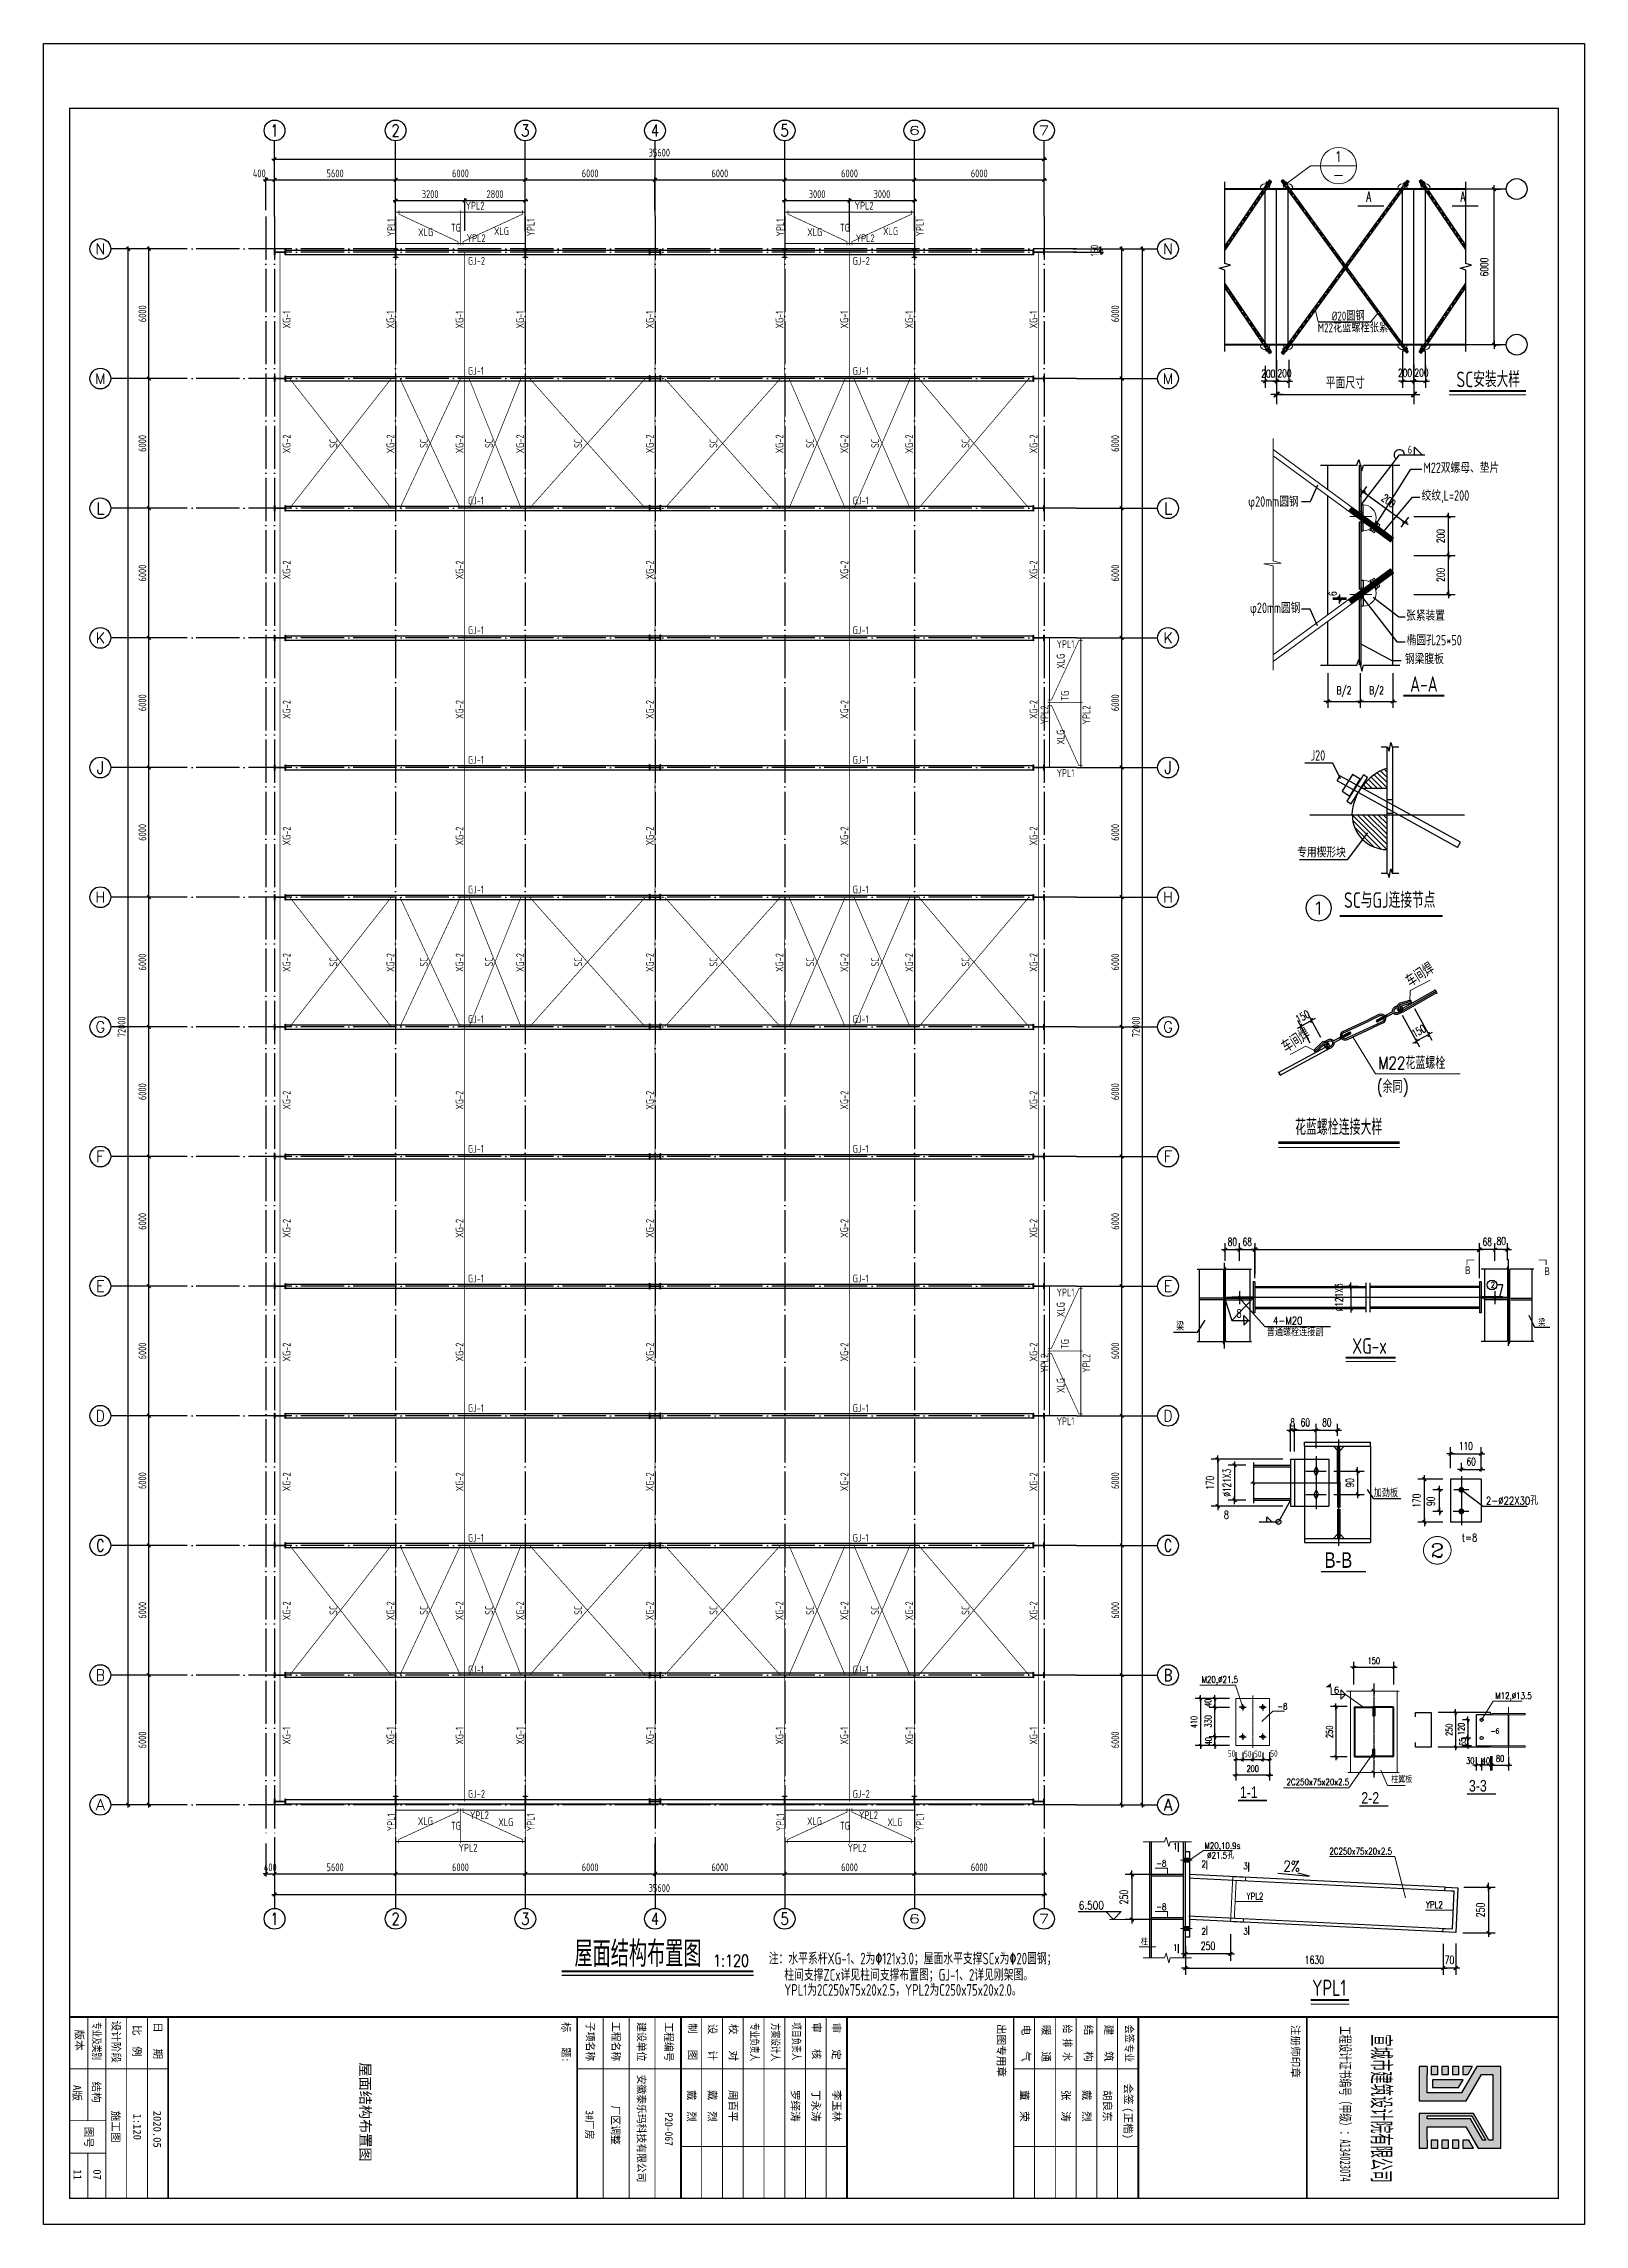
# Model space of a CAD drawing. Extents: x -1389621 to 57380, y -92505 to 283644.
# Drawn here: x -236954 to -165674, y 57648 to 158568 of the extents above; entities that cross this region are included whole.
import ezdxf
from ezdxf.enums import TextEntityAlignment as Align

# ---------------------------------------------------------------- set-up
doc = ezdxf.new("R2010")
doc.units = 0
doc.header["$LTSCALE"] = 100
doc.header["$MEASUREMENT"] = 0
for name, pattern in [('ACAD_ISO04W100', [30, 24, -3, 0, -3]), ('CENTER2', [28.575, 19.05, -3.175, 3.175, -3.175]), ('CENTERX2', [101.6, 63.5, -12.7, 12.7, -12.7]), ('DASH', [0.35, 0.25, -0.1]), ('DOTE', [2.42, 2, -0.2, 0.02, -0.2]), ('F', [0.75, 0.5, -0.25]), ('SOLID', [0])]:
    doc.linetypes.add(name, pattern=pattern)
doc.layers.get('0').update_dxf_attribs({"linetype": 'CONTINUOUS'})
doc.layers.get('Defpoints').update_dxf_attribs({"linetype": 'CONTINUOUS'})
for name, color, linetype in [('10', 7, 'CONTINUOUS'), ('5图框', 7, 'CONTINUOUS'), ('AXIS', 3, 'CONTINUOUS'), ('AXIS_TEXT', 7, 'CONTINUOUS'), ('BORDER', 7, 'CONTINUOUS'), ('BZ_标准图框', 7, 'CONTINUOUS'), ('DIM', 3, 'CONTINUOUS'), ('DIM_SYMB', 3, 'CONTINUOUS'), ('DOTE', 1, 'DOTE'), ('L3', 3, 'CONTINUOUS'), ('PUB_DIM', 3, 'CONTINUOUS'), ('R', 1, 'CONTINUOUS'), ('S_AXIS', 3, 'CONTINUOUS'), ('S_OTHER', 7, 'CONTINUOUS'), ('SGT', 40, 'CONTINUOUS'), ('TC', 151, 'CONTINUOUS'), ('TDB_中实线', 7, 'CONTINUOUS'), ('TDB_中心线', 4, 'ACAD_ISO04W100'), ('TDB_双点划线', 6, 'CONTINUOUS'), ('TDB_文字', 3, 'CONTINUOUS'), ('TDB_细实线', 1, 'CONTINUOUS'), ('TDB_虚线', 2, 'F'), ('TEXT', 7, 'CONTINUOUS'), ('一般文字', 6, 'CONTINUOUS'), ('卫浴', 7, 'CONTINUOUS'), ('基础', 41, 'CONTINUOUS'), ('柱子', 3, 'CONTINUOUS'), ('梁', 4, 'CONTINUOUS'), ('系杆支撑', 2, 'CONTINUOUS'), ('钢梁', 6, 'CONTINUOUS')]:
    doc.layers.add(name, color=color, linetype=linetype)
for name, color, linetype, lineweight in [('BOLT', 62, 'CONTINUOUS', 5), ('PUB_TEXT', 7, 'CONTINUOUS', 15), ('THIN', 7, 'CONTINUOUS', 0), ('图文说明基线', 251, 'CONTINUOUS', 50), ('数字', 3, 'CONTINUOUS', 20), ('次桁架', 112, 'CONTINUOUS', 5), ('轴线', 1, 'CENTERX2', 13), ('钢架', 7, 'CONTINUOUS', 25), ('零部件', 3, 'CONTINUOUS', 5)]:
    doc.layers.add(name, color=color, linetype=linetype, lineweight=lineweight)
doc.styles.add('-宋体', font='SimSun.ttf')
doc.styles.add('_COMPLEX', font='COMPLEX.shx', dxfattribs={"width": 0.6})
doc.styles.add('_HZTXT', font='txt.shx', dxfattribs={"width": 0.7, "bigfont": 'HZTXT.shx'})
doc.styles.add('_TCH_AXIS', font='COMPLEX', dxfattribs={"bigfont": 'GBCBIG'})
doc.styles.add('COMP', font='COMPLEX', dxfattribs={"bigfont": 'hztxt'})
doc.styles.add('COMPLEX', font='COMPLEX')
doc.styles.add('DIM_FONT', font='SIMPLEX', dxfattribs={"width": 0.7, "bigfont": 'GBCBIG'})
doc.styles.add('ht', font='simhei.ttf', dxfattribs={"width": 0.8})
doc.styles.add('hztxt', font='txt', dxfattribs={"width": 0.7, "height": 10, "bigfont": 'hztxt.shx'})
doc.styles.add('TDB-HZDX', font='simplex.shx', dxfattribs={"width": 0.8, "bigfont": 'hzdx.shx'})
doc.styles.add('TDB-仿宋', font='FSGB2312.ttf', dxfattribs={"width": 0.8})
doc.styles.add('TDB_仿宋字', font='FSGB2312.ttf', dxfattribs={"width": 0.8})
doc.styles.add('TSSD_Dimension', font='tssdeng.shx', dxfattribs={"width": 0.7, "bigfont": 'hztxt.shx'})
doc.styles.add('TSSD_Label', font='Tssdeng.shx', dxfattribs={"width": 0.7, "bigfont": 'hztxt.shx'})
doc.styles.add('TSSD_Num', font='txt.shx', dxfattribs={"bigfont": 'hztxt.shx'})
doc.styles.add('TSSD_REIN', font='Tssdeng.shx', dxfattribs={"width": 0.7, "bigfont": 'hztxt.shx'})
doc.dimstyles.new('dimn', dxfattribs={"dimtxt": 300, "dimasz": 1, "dimexe": 250, "dimexo": 300, "dimgap": 150, "dimtad": 1, "dimdec": 0, "dimzin": 0, "dimdsep": 46, "dimtxsty": 'DIM_FONT', "dimblk": '_DIMX', "dimcen": 1, "dimclrt": 7, "dimadec": 1, "dimazin": 0, "dimtfac": 1, "dimtdec": 0, "dimtix": 1, "dimtmove": 2, "dimatfit": 3, "dimfxl": 0, "dimtolj": 1, "dimtzin": 0, "dimarcsym": 0})
doc.dimstyles.new('TSSD_100_100', dxfattribs={"dimtxt": 300, "dimasz": 100, "dimexe": 100, "dimexo": 250, "dimgap": 100, "dimtad": 1, "dimdec": 0, "dimzin": 0, "dimdsep": 46, "dimtxsty": 'TSSD_Dimension', "dimblk": 'ARCHTICK', "dimblk1": 'ARCHTICK', "dimblk2": 'ARCHTICK', "dimcen": 0, "dimdle": 100, "dimclrt": 7, "dimadec": 0, "dimazin": 0, "dimtfac": 1, "dimtdec": 0, "dimtix": 1, "dimtmove": 2, "dimatfit": 3, "dimfxl": 0, "dimtolj": 1, "dimtzin": 0, "dimarcsym": 0})
doc.dimstyles.new('副本(10)WGH', dxfattribs={"dimscale": 1.2, "dimtxt": 300, "dimasz": 1, "dimexe": 250, "dimexo": 300, "dimgap": 150, "dimtad": 1, "dimdec": 0, "dimlfac": 0.1, "dimzin": 0, "dimdsep": 46, "dimtxsty": 'DIM_FONT', "dimblk1": '_DIMX', "dimblk2": '_DIMX', "dimsah": 1, "dimcen": 0.09, "dimclrd": 3, "dimclre": 3, "dimclrt": 7, "dimadec": 0, "dimazin": 0, "dimtfac": 1, "dimtdec": 0, "dimtix": 1, "dimtmove": 2, "dimatfit": 3, "dimldrblk": '_DIMX', "dimfxl": 0, "dimtolj": 1, "dimtzin": 0, "dimarcsym": 0})

msp = doc.modelspace()

# ---------------------------------------------------------------- texts
at = {"style": 'hztxt', "width": 0.8}
msp.add_text('1:120', height=540, dxfattribs=at).set_placement((-205986.96, 69588.674))
at = {"layer": '5图框', "style": 'hztxt', "width": 0.7}
msp.add_text('屋面结构布置图', height=1200, dxfattribs=at).set_placement((-212396.766, 69566.891))
at = {"layer": 'BZ_标准图框', "style": 'ht'}
for s, height, p in [('1:120', 359.9856, (-232800.182, 62778.112)), ('07', 360, (-234654.154, 60195.837))]:
    msp.add_text(s, height=height, rotation=270, dxfattribs=at).set_placement(p)
at = {"layer": 'PUB_DIM', "color": 6, "linetype": 'Continuous', "style": 'hztxt', "width": 0.8}
for s, height, p in [('M20,%%C21.5', 300.22504, (-183381.463, 82710.929)), ('-8', 300.225, (-179882.441, 81470.527)), ('M12,%%c13.5', 300.22504, (-169798.137, 81962.516)), ('2C250x75x20x2.5', 300.22504, (-179456.378, 77973.119, 0)), ('柱翼板', 300.225, (-174609.417, 78083.064)), ('1', 300.075, (-184703.172, 74992.393, 0)), ('M20,10.9s', 300.075, (-183246.737, 75022.71, 0)), ('%%c21.5孔', 300.075, (-183122.958, 74577.851, 0)), ('2C250x75x20x2.5', 300.07501, (-177471.415, 74768.467, 0)), ('-8', 300.075, (-185486.63, 74203.798, 0)), ('2', 300.075, (-183387.776, 74179.431, 0)), ('3', 300.075, (-181452.927, 74087.056, 0)), ('YPL2', 300.075, (-181306.936, 72684.605, 0)), ('6.500', 375.0563, (-189062.308, 72226.548)), ('-8', 300.075, (-185486.63, 72193.486, 0)), ('YPL2', 300.075, (-173003.777, 72287.447, 0)), ('柱', 300.075, (-186191.119, 70563.485)), ('2', 300.075, (-183387.776, 71061.999, 0)), ('3', 300.075, (-181452.927, 71061.999, 0)), ('1', 300.075, (-184703.172, 70307.179, 0))]:
    msp.add_text(s, height=height, dxfattribs=at).set_placement(p)
at = {"layer": 'PUB_TEXT', "linetype": 'SOLID', "style": '-宋体'}
msp.add_text('屋面结构布置图', height=480, rotation=270, dxfattribs=at).set_placement((-222307.964, 65142.154))
at = {"layer": 'SGT', "style": '_HZTXT', "width": 0.8}
msp.add_text('2%', height=500.075, dxfattribs=at).set_placement((-179594.583, 73973.27, 0))
at = {"layer": 'TC', "color": 7, "style": 'TSSD_REIN', "width": 0.7}
for s, p in [('注：水平系杆XG-1、2为\x82121x3.0；屋面水平支撑SCx为\x8220圆钢；', (-203406.507, 69678.68)), ('柱间支撑ZCx详见柱间支撑布置图；GJ-1、2详见刚架图。', (-202687.778, 68923.787)), ('YPL1为2C250x75x20x2.5，YPL2为C250x75x20x2.0。', (-202687.778, 68227.406))]:
    msp.add_text(s, height=540.0054, dxfattribs=at).set_placement(p)
at = {"layer": 'TDB_细实线', "style": 'TDB_仿宋字', "width": 0.8}
for s, p in [('1-1', (-181610.46, 77378.521)), ('3-3', (-171015.824, 77678.64)), ('2-2', (-175994.785, 77117.334))]:
    msp.add_text(s, height=534.5077, dxfattribs=at).set_placement(p)
at = {"layer": 'TEXT', "style": 'TSSD_REIN', "width": 0.75}
msp.add_text('YPL1', height=750.15, dxfattribs=at).set_placement((-178269.234, 68221.687, -1269.171))
at = {"layer": '一般文字', "color": 251, "lineweight": 15}
for s, height, style, width, p in [('6', 300.225, 'DIM_FONT', 0.965103, (-177260.663, 82222.599)), ('-6', 240.18, 'hztxt', 0.8, (-170023.964, 80359.544))]:
    msp.add_text(s, height=height, dxfattribs=dict(at, style=style, width=width)).set_placement(p)
at = {"layer": '数字', "ltscale": 100, "style": 'TSSD_REIN', "width": 0.7}
for s, p in [('YPL2', (-217435.804, 150888.633)), ('YPL2', (-199435.804, 150888.633)), ('XLG', (-219627.414, 149660.361)), ('TG', (-218111.804, 149869.633)), ('YPL2', (-217384.18, 149382.633)), ('XLG', (-216118.699, 149706.361)), ('XLG', (-201627.414, 149660.361)), ('TG', (-200111.804, 149869.633)), ('YPL2', (-199384.18, 149382.633)), ('XLG', (-198118.699, 149706.361)), ('GJ-2', (-217324.184, 148331.902)), ('GJ-2', (-199524.184, 148331.902)), ('GJ-1', (-217324.184, 143243.346)), ('GJ-1', (-199524.184, 143243.346)), ('GJ-1', (-217324.184, 137243.346)), ('GJ-1', (-199524.184, 137243.346)), ('GJ-1', (-217324.184, 131243.346)), ('GJ-1', (-199524.184, 131243.346)), ('YPL1', (-190094.48, 130596.81)), ('GJ-1', (-217324.184, 125243.346)), ('GJ-1', (-199524.184, 125243.346)), ('YPL1', (-190094.48, 124632.81)), ('GJ-1', (-217324.184, 119243.346)), ('GJ-1', (-199524.184, 119243.346)), ('GJ-1', (-217324.184, 113243.346)), ('GJ-1', (-199524.184, 113243.346)), ('GJ-1', (-217324.184, 107243.346)), ('GJ-1', (-199524.184, 107243.346)), ('GJ-1', (-217324.184, 101243.346)), ('GJ-1', (-199524.184, 101243.346)), ('YPL1', (-190094.48, 100596.81)), ('GJ-1', (-217324.184, 95243.346)), ('GJ-1', (-199524.184, 95243.346)), ('YPL1', (-190094.48, 94632.81)), ('GJ-1', (-217324.184, 89243.346)), ('GJ-1', (-199524.184, 89243.346)), ('GJ-1', (-217324.184, 83143.346)), ('GJ-1', (-199524.184, 83143.346)), ('GJ-2', (-217324.184, 77389.462)), ('GJ-2', (-199524.184, 77389.462)), ('YPL2', (-217232.18, 76404.361)), ('YPL2', (-199232.18, 76404.361)), ('XLG', (-219636.039, 76126.633)), ('TG', (-218111.804, 75917.361)), ('XLG', (-215917.323, 76080.633)), ('XLG', (-201636.039, 76126.633)), ('TG', (-200111.804, 75917.361)), ('XLG', (-197917.323, 76080.633)), ('YPL2', (-217760.18, 74898.361)), ('YPL2', (-199760.18, 74898.361))]:
    msp.add_text(s, height=360, dxfattribs=at).set_placement(p)
for s, p in [('YPL1', (-220698.736, 149641.844)), ('YPL1', (-214240.986, 149641.844)), ('YPL1', (-202698.736, 149641.844)), ('YPL1', (-196240.986, 149641.844)), ('XG-1', (-225532.509, 145386.449)), ('XG-1', (-220730.724, 145386.449)), ('XG-1', (-217530.724, 145386.449)), ('XG-1', (-214730.724, 145386.449)), ('XG-1', (-208730.724, 145386.449)), ('XG-1', (-202730.724, 145386.449)), ('XG-1', (-199730.724, 145386.449)), ('XG-1', (-196730.724, 145386.449)), ('XG-1', (-190980.724, 145386.449)), ('XG-2', (-225532.509, 139608.151)), ('XG-2', (-220730.724, 139608.151)), ('XG-2', (-217530.724, 139608.151)), ('XG-2', (-214730.724, 139608.151)), ('XG-2', (-208730.724, 139608.151)), ('XG-2', (-202730.724, 139608.151)), ('XG-2', (-199730.724, 139608.151)), ('XG-2', (-196730.724, 139608.151)), ('XG-2', (-190980.724, 139608.151)), ('SC', (-223368.806, 139856.128)), ('SC', (-219184.177, 139856.128)), ('SC', (-216168.239, 139856.128)), ('SC', (-212043.227, 139856.128)), ('SC', (-205783.603, 139856.128)), ('SC', (-201311.35, 139856.128)), ('SC', (-198305.104, 139856.128)), ('SC', (-194125.656, 139856.128)), ('XG-2', (-225532.509, 133777.047)), ('XG-2', (-217530.724, 133777.047)), ('XG-2', (-208730.724, 133777.047)), ('XG-2', (-199730.724, 133777.047)), ('XG-2', (-190980.724, 133777.047)), ('XLG', (-189721.538, 129636.285)), ('TG', (-189524.81, 128158.52)), ('XG-2', (-225532.509, 127316.551)), ('XG-2', (-217530.724, 127316.551)), ('XG-2', (-208730.724, 127316.551)), ('XG-2', (-199730.724, 127316.551)), ('XG-2', (-190980.724, 127316.551)), ('YPL2', (-190467.81, 127061.52)), ('YPL2', (-188533.81, 127061.52)), ('XLG', (-189721.538, 126125.001)), ('XG-2', (-225532.509, 121463.138)), ('XG-2', (-217530.724, 121463.138)), ('XG-2', (-208730.724, 121463.138)), ('XG-2', (-199730.724, 121463.138)), ('XG-2', (-190980.724, 121463.138)), ('XG-2', (-225532.509, 115608.151)), ('SC', (-223368.806, 115856.128)), ('XG-2', (-220730.724, 115608.151)), ('SC', (-219184.177, 115856.128)), ('XG-2', (-217530.724, 115608.151)), ('SC', (-216168.239, 115856.128)), ('XG-2', (-214730.724, 115608.151)), ('SC', (-212043.227, 115856.128)), ('XG-2', (-208730.724, 115608.151)), ('SC', (-205783.603, 115856.128)), ('XG-2', (-202730.724, 115608.151)), ('SC', (-201311.35, 115856.128)), ('XG-2', (-199730.724, 115608.151)), ('SC', (-198305.104, 115856.128)), ('XG-2', (-196730.724, 115608.151)), ('SC', (-194125.656, 115856.128)), ('XG-2', (-190980.724, 115608.151)), ('XG-2', (-225532.509, 109237.555)), ('XG-2', (-217530.724, 109237.555)), ('XG-2', (-208730.724, 109237.555)), ('XG-2', (-199730.724, 109237.555)), ('XG-2', (-190980.724, 109237.555)), ('XG-2', (-225532.509, 103306.885)), ('XG-2', (-217530.724, 103306.885)), ('XG-2', (-208730.724, 103306.885)), ('XG-2', (-199730.724, 103306.885)), ('XG-2', (-190980.724, 103306.885)), ('XLG', (-189721.538, 99636.285)), ('XG-2', (-225532.509, 97580.979)), ('XG-2', (-217530.724, 97580.979)), ('XG-2', (-208730.724, 97580.979)), ('XG-2', (-199730.724, 97580.979)), ('XG-2', (-190980.724, 97580.979)), ('TG', (-189524.81, 98158.52)), ('YPL2', (-190467.81, 97061.52)), ('YPL2', (-188533.81, 97061.52)), ('XLG', (-189721.538, 96125.001)), ('XG-2', (-225532.509, 91577.336)), ('XG-2', (-217530.724, 91577.336)), ('XG-2', (-208730.724, 91577.336)), ('XG-2', (-199730.724, 91577.336)), ('XG-2', (-190980.724, 91577.336)), ('XG-2', (-225532.509, 85608.151)), ('SC', (-223368.806, 85856.128)), ('XG-2', (-220730.724, 85608.151)), ('SC', (-219184.177, 85856.128)), ('XG-2', (-217530.724, 85608.151)), ('SC', (-216168.239, 85856.128)), ('XG-2', (-214730.724, 85608.151)), ('SC', (-212043.227, 85856.128)), ('XG-2', (-208730.724, 85608.151)), ('SC', (-205783.603, 85856.128)), ('XG-2', (-202730.724, 85608.151)), ('SC', (-201311.35, 85856.128)), ('XG-2', (-199730.724, 85608.151)), ('SC', (-198305.104, 85856.128)), ('XG-2', (-196730.724, 85608.151)), ('SC', (-194125.656, 85856.128)), ('XG-2', (-190980.724, 85608.151)), ('XG-1', (-225532.509, 79850.754)), ('XG-1', (-220730.724, 79850.754)), ('XG-1', (-217530.724, 79850.754)), ('XG-1', (-214730.724, 79850.754)), ('XG-1', (-208730.724, 79850.754)), ('XG-1', (-202730.724, 79850.754)), ('XG-1', (-199730.724, 79850.754)), ('XG-1', (-196730.724, 79850.754)), ('XG-1', (-190980.724, 79850.754)), ('YPL1', (-220698.736, 75841.919)), ('YPL1', (-214240.986, 75841.919)), ('YPL1', (-202698.736, 75841.919)), ('YPL1', (-196240.986, 75841.919))]:
    msp.add_text(s, height=360, rotation=90, dxfattribs=at).set_placement(p)

# ---------------------------------------------------------------- blocks, each defined once
blk = doc.blocks.new('_ArchTick')
at = {"color": 0, "linetype": 'ByBlock'}
blk.add_lwpolyline([(-0.71, -0.71, 0.5, 0.5, 0), (0.71, 0.71, 0.5, 0.5, 0)], format="xyseb", dxfattribs=at)
blk = doc.blocks.new('*D330')
at = {"layer": 'Defpoints', "color": 0, "ltscale": 100}
for p in [(-232086, 83067), (-230592, 83067), (-230592, 77067)]:
    blk.add_point(p, dxfattribs=at)
at = {"layer": 'DIM', "color": 0, "lineweight": -2, "ltscale": 100}
for p, q in [((-230892, 83067), (-232206, 83067)), ((-232086, 76947), (-232086, 83187)), ((-230892, 77067), (-232206, 77067))]:
    blk.add_line(p, q, dxfattribs=at)
at = {"layer": 'DIM', "color": 0, "lineweight": -2, "ltscale": 100, "xscale": 120, "yscale": 120, "zscale": 120}
for p, rotation in [((-232086, 83067), 90), ((-232086, 77067), 270)]:
    blk.add_blockref('_ArchTick', p, dxfattribs=dict(at, rotation=rotation))
at = {"layer": 'DIM', "color": 7, "ltscale": 100, "insert": (-232386, 80067), "char_height": 360, "attachment_point": 5, "rotation": 90, "style": 'TSSD_Dimension'}
blk.add_mtext('\\A1;6000', dxfattribs=at)
blk = doc.blocks.new('*D331')
at = {"layer": 'Defpoints', "color": 0, "ltscale": 100}
for p in [(-232086, 89067), (-230592, 89067), (-230592, 83067)]:
    blk.add_point(p, dxfattribs=at)
at = {"layer": 'DIM', "color": 0, "lineweight": -2, "ltscale": 100}
for p, q in [((-230892, 89067), (-232206, 89067)), ((-232086, 82947), (-232086, 89187)), ((-230892, 83067), (-232206, 83067))]:
    blk.add_line(p, q, dxfattribs=at)
at = {"layer": 'DIM', "color": 0, "lineweight": -2, "ltscale": 100, "xscale": 120, "yscale": 120, "zscale": 120}
for p, rotation in [((-232086, 89067), 90), ((-232086, 83067), 270)]:
    blk.add_blockref('_ArchTick', p, dxfattribs=dict(at, rotation=rotation))
at = {"layer": 'DIM', "color": 7, "ltscale": 100, "insert": (-232386, 86067), "char_height": 360, "attachment_point": 5, "rotation": 90, "style": 'TSSD_Dimension'}
blk.add_mtext('\\A1;6000', dxfattribs=at)
blk = doc.blocks.new('*D332')
at = {"layer": 'Defpoints', "color": 0, "ltscale": 100}
for p in [(-232086, 95067), (-230592, 95067), (-230592, 89067)]:
    blk.add_point(p, dxfattribs=at)
at = {"layer": 'DIM', "color": 0, "lineweight": -2, "ltscale": 100}
for p, q in [((-230892, 95067), (-232206, 95067)), ((-232086, 88947), (-232086, 95187)), ((-230892, 89067), (-232206, 89067))]:
    blk.add_line(p, q, dxfattribs=at)
at = {"layer": 'DIM', "color": 0, "lineweight": -2, "ltscale": 100, "xscale": 120, "yscale": 120, "zscale": 120}
for p, rotation in [((-232086, 95067), 90), ((-232086, 89067), 270)]:
    blk.add_blockref('_ArchTick', p, dxfattribs=dict(at, rotation=rotation))
at = {"layer": 'DIM', "color": 7, "ltscale": 100, "insert": (-232386, 92067), "char_height": 360, "attachment_point": 5, "rotation": 90, "style": 'TSSD_Dimension'}
blk.add_mtext('\\A1;6000', dxfattribs=at)
blk = doc.blocks.new('*D333')
at = {"layer": 'Defpoints', "color": 0, "ltscale": 100}
for p in [(-232086, 101067), (-230592, 101067), (-230592, 95067)]:
    blk.add_point(p, dxfattribs=at)
at = {"layer": 'DIM', "color": 0, "lineweight": -2, "ltscale": 100}
for p, q in [((-230892, 101067), (-232206, 101067)), ((-232086, 94947), (-232086, 101187)), ((-230892, 95067), (-232206, 95067))]:
    blk.add_line(p, q, dxfattribs=at)
at = {"layer": 'DIM', "color": 0, "lineweight": -2, "ltscale": 100, "xscale": 120, "yscale": 120, "zscale": 120}
for p, rotation in [((-232086, 101067), 90), ((-232086, 95067), 270)]:
    blk.add_blockref('_ArchTick', p, dxfattribs=dict(at, rotation=rotation))
at = {"layer": 'DIM', "color": 7, "ltscale": 100, "insert": (-232386, 98067), "char_height": 360, "attachment_point": 5, "rotation": 90, "style": 'TSSD_Dimension'}
blk.add_mtext('\\A1;6000', dxfattribs=at)
blk = doc.blocks.new('*D334')
at = {"layer": 'Defpoints', "color": 0, "ltscale": 100}
for p in [(-232086, 107067), (-230592, 107067), (-230592, 101067)]:
    blk.add_point(p, dxfattribs=at)
at = {"layer": 'DIM', "color": 0, "lineweight": -2, "ltscale": 100}
for p, q in [((-230892, 107067), (-232206, 107067)), ((-232086, 100947), (-232086, 107187)), ((-230892, 101067), (-232206, 101067))]:
    blk.add_line(p, q, dxfattribs=at)
at = {"layer": 'DIM', "color": 0, "lineweight": -2, "ltscale": 100, "xscale": 120, "yscale": 120, "zscale": 120}
for p, rotation in [((-232086, 107067), 90), ((-232086, 101067), 270)]:
    blk.add_blockref('_ArchTick', p, dxfattribs=dict(at, rotation=rotation))
at = {"layer": 'DIM', "color": 7, "ltscale": 100, "insert": (-232386, 104067), "char_height": 360, "attachment_point": 5, "rotation": 90, "style": 'TSSD_Dimension'}
blk.add_mtext('\\A1;6000', dxfattribs=at)
blk = doc.blocks.new('*D335')
at = {"layer": 'Defpoints', "color": 0, "ltscale": 100}
for p in [(-232086, 113067), (-230592, 113067), (-230592, 107067)]:
    blk.add_point(p, dxfattribs=at)
at = {"layer": 'DIM', "color": 0, "lineweight": -2, "ltscale": 100}
for p, q in [((-230892, 113067), (-232206, 113067)), ((-232086, 106947), (-232086, 113187)), ((-230892, 107067), (-232206, 107067))]:
    blk.add_line(p, q, dxfattribs=at)
at = {"layer": 'DIM', "color": 0, "lineweight": -2, "ltscale": 100, "xscale": 120, "yscale": 120, "zscale": 120}
for p, rotation in [((-232086, 113067), 90), ((-232086, 107067), 270)]:
    blk.add_blockref('_ArchTick', p, dxfattribs=dict(at, rotation=rotation))
at = {"layer": 'DIM', "color": 7, "ltscale": 100, "insert": (-232386, 110067), "char_height": 360, "attachment_point": 5, "rotation": 90, "style": 'TSSD_Dimension'}
blk.add_mtext('\\A1;6000', dxfattribs=at)
blk = doc.blocks.new('*D336')
at = {"layer": 'Defpoints', "color": 0, "ltscale": 100}
for p in [(-232086, 119067), (-230592, 119067), (-230592, 113067)]:
    blk.add_point(p, dxfattribs=at)
at = {"layer": 'DIM', "color": 0, "lineweight": -2, "ltscale": 100}
for p, q in [((-232086, 112947), (-232086, 119187)), ((-230892, 119067), (-232206, 119067)), ((-230892, 113067), (-232206, 113067))]:
    blk.add_line(p, q, dxfattribs=at)
at = {"layer": 'DIM', "color": 0, "lineweight": -2, "ltscale": 100, "xscale": 120, "yscale": 120, "zscale": 120}
for p, rotation in [((-232086, 119067), 90), ((-232086, 113067), 270)]:
    blk.add_blockref('_ArchTick', p, dxfattribs=dict(at, rotation=rotation))
at = {"layer": 'DIM', "color": 7, "ltscale": 100, "insert": (-232386, 116067), "char_height": 360, "attachment_point": 5, "rotation": 90, "style": 'TSSD_Dimension'}
blk.add_mtext('\\A1;6000', dxfattribs=at)
blk = doc.blocks.new('*D337')
at = {"layer": 'Defpoints', "color": 0, "ltscale": 100}
for p in [(-232086, 125067), (-230592, 125067), (-230592, 119067)]:
    blk.add_point(p, dxfattribs=at)
at = {"layer": 'DIM', "color": 0, "lineweight": -2, "ltscale": 100}
for p, q in [((-232086, 118947), (-232086, 125187)), ((-230892, 125067), (-232206, 125067)), ((-230892, 119067), (-232206, 119067))]:
    blk.add_line(p, q, dxfattribs=at)
at = {"layer": 'DIM', "color": 0, "lineweight": -2, "ltscale": 100, "xscale": 120, "yscale": 120, "zscale": 120}
for p, rotation in [((-232086, 125067), 90), ((-232086, 119067), 270)]:
    blk.add_blockref('_ArchTick', p, dxfattribs=dict(at, rotation=rotation))
at = {"layer": 'DIM', "color": 7, "ltscale": 100, "insert": (-232386, 122067), "char_height": 360, "attachment_point": 5, "rotation": 90, "style": 'TSSD_Dimension'}
blk.add_mtext('\\A1;6000', dxfattribs=at)
blk = doc.blocks.new('*D338')
at = {"layer": 'Defpoints', "color": 0, "ltscale": 100}
for p in [(-232086, 131067), (-230592, 131067), (-230592, 125067)]:
    blk.add_point(p, dxfattribs=at)
at = {"layer": 'DIM', "color": 0, "lineweight": -2, "ltscale": 100}
for p, q in [((-230892, 131067), (-232206, 131067)), ((-232086, 124947), (-232086, 131187)), ((-230892, 125067), (-232206, 125067))]:
    blk.add_line(p, q, dxfattribs=at)
at = {"layer": 'DIM', "color": 0, "lineweight": -2, "ltscale": 100, "xscale": 120, "yscale": 120, "zscale": 120}
for p, rotation in [((-232086, 131067), 90), ((-232086, 125067), 270)]:
    blk.add_blockref('_ArchTick', p, dxfattribs=dict(at, rotation=rotation))
at = {"layer": 'DIM', "color": 7, "ltscale": 100, "insert": (-232386, 128067), "char_height": 360, "attachment_point": 5, "rotation": 90, "style": 'TSSD_Dimension'}
blk.add_mtext('\\A1;6000', dxfattribs=at)
blk = doc.blocks.new('*D339')
at = {"layer": 'Defpoints', "color": 0, "ltscale": 100}
for p in [(-232086, 137067), (-230592, 137067), (-230592, 131067)]:
    blk.add_point(p, dxfattribs=at)
at = {"layer": 'DIM', "color": 0, "lineweight": -2, "ltscale": 100}
for p, q in [((-230892, 137067), (-232206, 137067)), ((-232086, 130947), (-232086, 137187)), ((-230892, 131067), (-232206, 131067))]:
    blk.add_line(p, q, dxfattribs=at)
at = {"layer": 'DIM', "color": 0, "lineweight": -2, "ltscale": 100, "xscale": 120, "yscale": 120, "zscale": 120}
for p, rotation in [((-232086, 137067), 90), ((-232086, 131067), 270)]:
    blk.add_blockref('_ArchTick', p, dxfattribs=dict(at, rotation=rotation))
at = {"layer": 'DIM', "color": 7, "ltscale": 100, "insert": (-232386, 134067), "char_height": 360, "attachment_point": 5, "rotation": 90, "style": 'TSSD_Dimension'}
blk.add_mtext('\\A1;6000', dxfattribs=at)
blk = doc.blocks.new('*D340')
at = {"layer": 'Defpoints', "color": 0, "ltscale": 100}
for p in [(-232086, 143067), (-230592, 143067), (-230592, 137067)]:
    blk.add_point(p, dxfattribs=at)
at = {"layer": 'DIM', "color": 0, "lineweight": -2, "ltscale": 100}
for p, q in [((-230892, 143067), (-232206, 143067)), ((-232086, 136947), (-232086, 143187)), ((-230892, 137067), (-232206, 137067))]:
    blk.add_line(p, q, dxfattribs=at)
at = {"layer": 'DIM', "color": 0, "lineweight": -2, "ltscale": 100, "xscale": 120, "yscale": 120, "zscale": 120}
for p, rotation in [((-232086, 143067), 90), ((-232086, 137067), 270)]:
    blk.add_blockref('_ArchTick', p, dxfattribs=dict(at, rotation=rotation))
at = {"layer": 'DIM', "color": 7, "ltscale": 100, "insert": (-232386, 140067), "char_height": 360, "attachment_point": 5, "rotation": 90, "style": 'TSSD_Dimension'}
blk.add_mtext('\\A1;6000', dxfattribs=at)
blk = doc.blocks.new('*D341')
at = {"layer": 'Defpoints', "color": 0, "ltscale": 100}
for p in [(-232086, 149067), (-230592, 149067), (-230592, 143067)]:
    blk.add_point(p, dxfattribs=at)
at = {"layer": 'DIM', "color": 0, "lineweight": -2, "ltscale": 100}
for p, q in [((-230892, 149067), (-232206, 149067)), ((-232086, 142947), (-232086, 149187)), ((-230892, 143067), (-232206, 143067))]:
    blk.add_line(p, q, dxfattribs=at)
at = {"layer": 'DIM', "color": 0, "lineweight": -2, "ltscale": 100, "xscale": 120, "yscale": 120, "zscale": 120}
for p, rotation in [((-232086, 149067), 90), ((-232086, 143067), 270)]:
    blk.add_blockref('_ArchTick', p, dxfattribs=dict(at, rotation=rotation))
at = {"layer": 'DIM', "color": 7, "ltscale": 100, "insert": (-232386, 146067), "char_height": 360, "attachment_point": 5, "rotation": 90, "style": 'TSSD_Dimension'}
blk.add_mtext('\\A1;6000', dxfattribs=at)
blk = doc.blocks.new('*D342')
at = {"layer": 'Defpoints', "color": 0, "ltscale": 100}
for p in [(-233046, 149067), (-230352, 149067), (-230352, 77067)]:
    blk.add_point(p, dxfattribs=at)
at = {"layer": 'DIM', "color": 0, "lineweight": -2, "ltscale": 100}
for p, q in [((-230652, 149067), (-233166, 149067)), ((-233046, 76947), (-233046, 149187)), ((-230652, 77067), (-233166, 77067))]:
    blk.add_line(p, q, dxfattribs=at)
at = {"layer": 'DIM', "color": 0, "lineweight": -2, "ltscale": 100, "xscale": 120, "yscale": 120, "zscale": 120}
for p, rotation in [((-233046, 149067), 90), ((-233046, 77067), 270)]:
    blk.add_blockref('_ArchTick', p, dxfattribs=dict(at, rotation=rotation))
at = {"layer": 'DIM', "color": 7, "ltscale": 100, "insert": (-233346, 113067), "char_height": 360, "attachment_point": 5, "rotation": 90, "style": 'TSSD_Dimension'}
blk.add_mtext('\\A1;72000', dxfattribs=at)
blk = doc.blocks.new('*D343')
at = {"layer": 'Defpoints', "color": 0, "ltscale": 100}
for p in [(-189170, 89067), (-187077, 89067), (-189170, 83067)]:
    blk.add_point(p, dxfattribs=at)
at = {"layer": 'DIM', "color": 0, "lineweight": -2, "ltscale": 100}
for p, q in [((-188870, 89067), (-186957, 89067)), ((-187077, 82947), (-187077, 89187)), ((-188870, 83067), (-186957, 83067))]:
    blk.add_line(p, q, dxfattribs=at)
at = {"layer": 'DIM', "color": 0, "lineweight": -2, "ltscale": 100, "xscale": 120, "yscale": 120, "zscale": 120}
for p, rotation in [((-187077, 89067), 90), ((-187077, 83067), 270)]:
    blk.add_blockref('_ArchTick', p, dxfattribs=dict(at, rotation=rotation))
at = {"layer": 'DIM', "color": 7, "ltscale": 100, "insert": (-187377, 86067), "char_height": 360, "attachment_point": 5, "rotation": 90, "style": 'TSSD_Dimension'}
blk.add_mtext('\\A1;6000', dxfattribs=at)
blk = doc.blocks.new('*D344')
at = {"layer": 'Defpoints', "color": 0, "ltscale": 100}
for p in [(-189170, 95067), (-187077, 95067), (-189170, 89067)]:
    blk.add_point(p, dxfattribs=at)
at = {"layer": 'DIM', "color": 0, "lineweight": -2, "ltscale": 100}
for p, q in [((-188870, 95067), (-186957, 95067)), ((-187077, 88947), (-187077, 95187)), ((-188870, 89067), (-186957, 89067))]:
    blk.add_line(p, q, dxfattribs=at)
at = {"layer": 'DIM', "color": 0, "lineweight": -2, "ltscale": 100, "xscale": 120, "yscale": 120, "zscale": 120}
for p, rotation in [((-187077, 95067), 90), ((-187077, 89067), 270)]:
    blk.add_blockref('_ArchTick', p, dxfattribs=dict(at, rotation=rotation))
at = {"layer": 'DIM', "color": 7, "ltscale": 100, "insert": (-187377, 92067), "char_height": 360, "attachment_point": 5, "rotation": 90, "style": 'TSSD_Dimension'}
blk.add_mtext('\\A1;6000', dxfattribs=at)
blk = doc.blocks.new('*D345')
at = {"layer": 'Defpoints', "color": 0, "ltscale": 100}
for p in [(-189170, 101067), (-187077, 101067), (-189170, 95067)]:
    blk.add_point(p, dxfattribs=at)
at = {"layer": 'DIM', "color": 0, "lineweight": -2, "ltscale": 100}
for p, q in [((-188870, 101067), (-186957, 101067)), ((-187077, 94947), (-187077, 101187)), ((-188870, 95067), (-186957, 95067))]:
    blk.add_line(p, q, dxfattribs=at)
at = {"layer": 'DIM', "color": 0, "lineweight": -2, "ltscale": 100, "xscale": 120, "yscale": 120, "zscale": 120}
for p, rotation in [((-187077, 101067), 90), ((-187077, 95067), 270)]:
    blk.add_blockref('_ArchTick', p, dxfattribs=dict(at, rotation=rotation))
at = {"layer": 'DIM', "color": 7, "ltscale": 100, "insert": (-187377, 98067), "char_height": 360, "attachment_point": 5, "rotation": 90, "style": 'TSSD_Dimension'}
blk.add_mtext('\\A1;6000', dxfattribs=at)
blk = doc.blocks.new('*D346')
at = {"layer": 'Defpoints', "color": 0, "ltscale": 100}
for p in [(-189170, 107067), (-187077, 107067), (-189170, 101067)]:
    blk.add_point(p, dxfattribs=at)
at = {"layer": 'DIM', "color": 0, "lineweight": -2, "ltscale": 100}
for p, q in [((-188870, 107067), (-186957, 107067)), ((-187077, 100947), (-187077, 107187)), ((-188870, 101067), (-186957, 101067))]:
    blk.add_line(p, q, dxfattribs=at)
at = {"layer": 'DIM', "color": 0, "lineweight": -2, "ltscale": 100, "xscale": 120, "yscale": 120, "zscale": 120}
for p, rotation in [((-187077, 107067), 90), ((-187077, 101067), 270)]:
    blk.add_blockref('_ArchTick', p, dxfattribs=dict(at, rotation=rotation))
at = {"layer": 'DIM', "color": 7, "ltscale": 100, "insert": (-187377, 104067), "char_height": 360, "attachment_point": 5, "rotation": 90, "style": 'TSSD_Dimension'}
blk.add_mtext('\\A1;6000', dxfattribs=at)
blk = doc.blocks.new('*D347')
at = {"layer": 'Defpoints', "color": 0, "ltscale": 100}
for p in [(-189170, 113067), (-187077, 113067), (-189170, 107067)]:
    blk.add_point(p, dxfattribs=at)
at = {"layer": 'DIM', "color": 0, "lineweight": -2, "ltscale": 100}
for p, q in [((-188870, 113067), (-186957, 113067)), ((-187077, 106947), (-187077, 113187)), ((-188870, 107067), (-186957, 107067))]:
    blk.add_line(p, q, dxfattribs=at)
at = {"layer": 'DIM', "color": 0, "lineweight": -2, "ltscale": 100, "xscale": 120, "yscale": 120, "zscale": 120}
for p, rotation in [((-187077, 113067), 90), ((-187077, 107067), 270)]:
    blk.add_blockref('_ArchTick', p, dxfattribs=dict(at, rotation=rotation))
at = {"layer": 'DIM', "color": 7, "ltscale": 100, "insert": (-187377, 110067), "char_height": 360, "attachment_point": 5, "rotation": 90, "style": 'TSSD_Dimension'}
blk.add_mtext('\\A1;6000', dxfattribs=at)
blk = doc.blocks.new('*D348')
at = {"layer": 'Defpoints', "color": 0, "ltscale": 100}
for p in [(-189170, 119067), (-187077, 119067), (-189170, 113067)]:
    blk.add_point(p, dxfattribs=at)
at = {"layer": 'DIM', "color": 0, "lineweight": -2, "ltscale": 100}
for p, q in [((-187077, 112947), (-187077, 119187)), ((-188870, 119067), (-186957, 119067)), ((-188870, 113067), (-186957, 113067))]:
    blk.add_line(p, q, dxfattribs=at)
at = {"layer": 'DIM', "color": 0, "lineweight": -2, "ltscale": 100, "xscale": 120, "yscale": 120, "zscale": 120}
for p, rotation in [((-187077, 119067), 90), ((-187077, 113067), 270)]:
    blk.add_blockref('_ArchTick', p, dxfattribs=dict(at, rotation=rotation))
at = {"layer": 'DIM', "color": 7, "ltscale": 100, "insert": (-187377, 116067), "char_height": 360, "attachment_point": 5, "rotation": 90, "style": 'TSSD_Dimension'}
blk.add_mtext('\\A1;6000', dxfattribs=at)
blk = doc.blocks.new('*D349')
at = {"layer": 'Defpoints', "color": 0, "ltscale": 100}
for p in [(-189170, 125067), (-187077, 125067), (-189170, 119067)]:
    blk.add_point(p, dxfattribs=at)
at = {"layer": 'DIM', "color": 0, "lineweight": -2, "ltscale": 100}
for p, q in [((-187077, 118947), (-187077, 125187)), ((-188870, 125067), (-186957, 125067)), ((-188870, 119067), (-186957, 119067))]:
    blk.add_line(p, q, dxfattribs=at)
at = {"layer": 'DIM', "color": 0, "lineweight": -2, "ltscale": 100, "xscale": 120, "yscale": 120, "zscale": 120}
for p, rotation in [((-187077, 125067), 90), ((-187077, 119067), 270)]:
    blk.add_blockref('_ArchTick', p, dxfattribs=dict(at, rotation=rotation))
at = {"layer": 'DIM', "color": 7, "ltscale": 100, "insert": (-187377, 122067), "char_height": 360, "attachment_point": 5, "rotation": 90, "style": 'TSSD_Dimension'}
blk.add_mtext('\\A1;6000', dxfattribs=at)
blk = doc.blocks.new('*D350')
at = {"layer": 'Defpoints', "color": 0, "ltscale": 100}
for p in [(-189170, 131067), (-187077, 131067), (-189170, 125067)]:
    blk.add_point(p, dxfattribs=at)
at = {"layer": 'DIM', "color": 0, "lineweight": -2, "ltscale": 100}
for p, q in [((-188870, 131067), (-186957, 131067)), ((-187077, 124947), (-187077, 131187)), ((-188870, 125067), (-186957, 125067))]:
    blk.add_line(p, q, dxfattribs=at)
at = {"layer": 'DIM', "color": 0, "lineweight": -2, "ltscale": 100, "xscale": 120, "yscale": 120, "zscale": 120}
for p, rotation in [((-187077, 131067), 90), ((-187077, 125067), 270)]:
    blk.add_blockref('_ArchTick', p, dxfattribs=dict(at, rotation=rotation))
at = {"layer": 'DIM', "color": 7, "ltscale": 100, "insert": (-187377, 128067), "char_height": 360, "attachment_point": 5, "rotation": 90, "style": 'TSSD_Dimension'}
blk.add_mtext('\\A1;6000', dxfattribs=at)
blk = doc.blocks.new('*D351')
at = {"layer": 'Defpoints', "color": 0, "ltscale": 100}
for p in [(-189170, 137067), (-187077, 137067), (-189170, 131067)]:
    blk.add_point(p, dxfattribs=at)
at = {"layer": 'DIM', "color": 0, "lineweight": -2, "ltscale": 100}
for p, q in [((-188870, 137067), (-186957, 137067)), ((-187077, 130947), (-187077, 137187)), ((-188870, 131067), (-186957, 131067))]:
    blk.add_line(p, q, dxfattribs=at)
at = {"layer": 'DIM', "color": 0, "lineweight": -2, "ltscale": 100, "xscale": 120, "yscale": 120, "zscale": 120}
for p, rotation in [((-187077, 137067), 90), ((-187077, 131067), 270)]:
    blk.add_blockref('_ArchTick', p, dxfattribs=dict(at, rotation=rotation))
at = {"layer": 'DIM', "color": 7, "ltscale": 100, "insert": (-187377, 134067), "char_height": 360, "attachment_point": 5, "rotation": 90, "style": 'TSSD_Dimension'}
blk.add_mtext('\\A1;6000', dxfattribs=at)
blk = doc.blocks.new('*D352')
at = {"layer": 'Defpoints', "color": 0, "ltscale": 100}
for p in [(-189170, 143067), (-187077, 143067), (-189170, 137067)]:
    blk.add_point(p, dxfattribs=at)
at = {"layer": 'DIM', "color": 0, "lineweight": -2, "ltscale": 100}
for p, q in [((-188870, 143067), (-186957, 143067)), ((-187077, 136947), (-187077, 143187)), ((-188870, 137067), (-186957, 137067))]:
    blk.add_line(p, q, dxfattribs=at)
at = {"layer": 'DIM', "color": 0, "lineweight": -2, "ltscale": 100, "xscale": 120, "yscale": 120, "zscale": 120}
for p, rotation in [((-187077, 143067), 90), ((-187077, 137067), 270)]:
    blk.add_blockref('_ArchTick', p, dxfattribs=dict(at, rotation=rotation))
at = {"layer": 'DIM', "color": 7, "ltscale": 100, "insert": (-187377, 140067), "char_height": 360, "attachment_point": 5, "rotation": 90, "style": 'TSSD_Dimension'}
blk.add_mtext('\\A1;6000', dxfattribs=at)
blk = doc.blocks.new('*D353')
at = {"layer": 'Defpoints', "color": 0, "ltscale": 100}
for p in [(-189170, 149067), (-187077, 149067), (-189170, 143067)]:
    blk.add_point(p, dxfattribs=at)
at = {"layer": 'DIM', "color": 0, "lineweight": -2, "ltscale": 100}
for p, q in [((-188870, 149067), (-186957, 149067)), ((-187077, 142947), (-187077, 149187)), ((-188870, 143067), (-186957, 143067))]:
    blk.add_line(p, q, dxfattribs=at)
at = {"layer": 'DIM', "color": 0, "lineweight": -2, "ltscale": 100, "xscale": 120, "yscale": 120, "zscale": 120}
for p, rotation in [((-187077, 149067), 90), ((-187077, 143067), 270)]:
    blk.add_blockref('_ArchTick', p, dxfattribs=dict(at, rotation=rotation))
at = {"layer": 'DIM', "color": 7, "ltscale": 100, "insert": (-187377, 146067), "char_height": 360, "attachment_point": 5, "rotation": 90, "style": 'TSSD_Dimension'}
blk.add_mtext('\\A1;6000', dxfattribs=at)
blk = doc.blocks.new('*D354')
at = {"layer": 'Defpoints', "color": 0, "ltscale": 100}
for p in [(-189410, 149067), (-186117, 149067), (-189410, 77067)]:
    blk.add_point(p, dxfattribs=at)
at = {"layer": 'DIM', "color": 0, "lineweight": -2, "ltscale": 100}
for p, q in [((-189110, 149067), (-185997, 149067)), ((-186117, 76947), (-186117, 149187)), ((-189110, 77067), (-185997, 77067))]:
    blk.add_line(p, q, dxfattribs=at)
at = {"layer": 'DIM', "color": 0, "lineweight": -2, "ltscale": 100, "xscale": 120, "yscale": 120, "zscale": 120}
for p, rotation in [((-186117, 149067), 90), ((-186117, 77067), 270)]:
    blk.add_blockref('_ArchTick', p, dxfattribs=dict(at, rotation=rotation))
at = {"layer": 'DIM', "color": 7, "ltscale": 100, "insert": (-186417, 113067), "char_height": 360, "attachment_point": 5, "rotation": 90, "style": 'TSSD_Dimension'}
blk.add_mtext('\\A1;72000', dxfattribs=at)
blk = doc.blocks.new('*D355')
at = {"layer": 'Defpoints', "color": 0, "ltscale": 100}
for p in [(-226670, 75567), (-226270, 75567), (-226270, 73873)]:
    blk.add_point(p, dxfattribs=at)
at = {"layer": 'DIM', "color": 0, "lineweight": -2, "ltscale": 100}
for p, q in [((-226670, 75267), (-226670, 73753)), ((-226270, 75267), (-226270, 73753)), ((-226670, 73873), (-226790, 73873)), ((-226670, 73873), (-226270, 73873)), ((-226270, 73873), (-226150, 73873))]:
    blk.add_line(p, q, dxfattribs=at)
at = {"layer": 'DIM', "color": 0, "lineweight": -2, "ltscale": 100, "xscale": 120, "yscale": 120, "zscale": 120}
blk.add_blockref('_ArchTick', (-226670, 73873), dxfattribs=at)
at = {"layer": 'DIM', "color": 0, "lineweight": -2, "ltscale": 100, "xscale": 120, "yscale": 120, "zscale": 120, "rotation": 180}
blk.add_blockref('_ArchTick', (-226270, 73873), dxfattribs=at)
at = {"layer": 'DIM', "color": 7, "ltscale": 100, "insert": (-226470, 74173), "char_height": 360, "attachment_point": 5, "style": 'TSSD_Dimension'}
blk.add_mtext('\\A1;400', dxfattribs=at)
blk = doc.blocks.new('*D356')
at = {"layer": 'Defpoints', "color": 0, "ltscale": 100}
for p in [(-226270, 75567), (-220670, 75567), (-220670, 73873)]:
    blk.add_point(p, dxfattribs=at)
at = {"layer": 'DIM', "color": 0, "lineweight": -2, "ltscale": 100}
for p, q in [((-226270, 75267), (-226270, 73753)), ((-220670, 75267), (-220670, 73753)), ((-226390, 73873), (-220550, 73873))]:
    blk.add_line(p, q, dxfattribs=at)
at = {"layer": 'DIM', "color": 0, "lineweight": -2, "ltscale": 100, "xscale": 120, "yscale": 120, "zscale": 120, "rotation": 180}
blk.add_blockref('_ArchTick', (-226270, 73873), dxfattribs=at)
at = {"layer": 'DIM', "color": 0, "lineweight": -2, "ltscale": 100, "xscale": 120, "yscale": 120, "zscale": 120}
blk.add_blockref('_ArchTick', (-220670, 73873), dxfattribs=at)
at = {"layer": 'DIM', "color": 7, "ltscale": 100, "insert": (-223470, 74173), "char_height": 360, "attachment_point": 5, "style": 'TSSD_Dimension'}
blk.add_mtext('\\A1;5600', dxfattribs=at)
blk = doc.blocks.new('*D357')
at = {"layer": 'Defpoints', "color": 0, "ltscale": 100}
for p in [(-220670, 75567), (-214670, 75567), (-214670, 73873)]:
    blk.add_point(p, dxfattribs=at)
at = {"layer": 'DIM', "color": 0, "lineweight": -2, "ltscale": 100}
for p, q in [((-220670, 75267), (-220670, 73753)), ((-214670, 75267), (-214670, 73753)), ((-220790, 73873), (-214550, 73873))]:
    blk.add_line(p, q, dxfattribs=at)
at = {"layer": 'DIM', "color": 0, "lineweight": -2, "ltscale": 100, "xscale": 120, "yscale": 120, "zscale": 120, "rotation": 180}
blk.add_blockref('_ArchTick', (-220670, 73873), dxfattribs=at)
at = {"layer": 'DIM', "color": 0, "lineweight": -2, "ltscale": 100, "xscale": 120, "yscale": 120, "zscale": 120}
blk.add_blockref('_ArchTick', (-214670, 73873), dxfattribs=at)
at = {"layer": 'DIM', "color": 7, "ltscale": 100, "insert": (-217670, 74173), "char_height": 360, "attachment_point": 5, "style": 'TSSD_Dimension'}
blk.add_mtext('\\A1;6000', dxfattribs=at)
blk = doc.blocks.new('*D358')
at = {"layer": 'Defpoints', "color": 0, "ltscale": 100}
for p in [(-214670, 75567), (-208670, 75567), (-208670, 73873)]:
    blk.add_point(p, dxfattribs=at)
at = {"layer": 'DIM', "color": 0, "lineweight": -2, "ltscale": 100}
for p, q in [((-214670, 75267), (-214670, 73753)), ((-208670, 75267), (-208670, 73753)), ((-214790, 73873), (-208550, 73873))]:
    blk.add_line(p, q, dxfattribs=at)
at = {"layer": 'DIM', "color": 0, "lineweight": -2, "ltscale": 100, "xscale": 120, "yscale": 120, "zscale": 120, "rotation": 180}
blk.add_blockref('_ArchTick', (-214670, 73873), dxfattribs=at)
at = {"layer": 'DIM', "color": 0, "lineweight": -2, "ltscale": 100, "xscale": 120, "yscale": 120, "zscale": 120}
blk.add_blockref('_ArchTick', (-208670, 73873), dxfattribs=at)
at = {"layer": 'DIM', "color": 7, "ltscale": 100, "insert": (-211670, 74173), "char_height": 360, "attachment_point": 5, "style": 'TSSD_Dimension'}
blk.add_mtext('\\A1;6000', dxfattribs=at)
blk = doc.blocks.new('*D359')
at = {"layer": 'Defpoints', "color": 0, "ltscale": 100}
for p in [(-208670, 75567), (-202670, 75567), (-202670, 73873)]:
    blk.add_point(p, dxfattribs=at)
at = {"layer": 'DIM', "color": 0, "lineweight": -2, "ltscale": 100}
for p, q in [((-208670, 75267), (-208670, 73753)), ((-202670, 75267), (-202670, 73753)), ((-208790, 73873), (-202550, 73873))]:
    blk.add_line(p, q, dxfattribs=at)
at = {"layer": 'DIM', "color": 0, "lineweight": -2, "ltscale": 100, "xscale": 120, "yscale": 120, "zscale": 120, "rotation": 180}
blk.add_blockref('_ArchTick', (-208670, 73873), dxfattribs=at)
at = {"layer": 'DIM', "color": 0, "lineweight": -2, "ltscale": 100, "xscale": 120, "yscale": 120, "zscale": 120}
blk.add_blockref('_ArchTick', (-202670, 73873), dxfattribs=at)
at = {"layer": 'DIM', "color": 7, "ltscale": 100, "insert": (-205670, 74173), "char_height": 360, "attachment_point": 5, "style": 'TSSD_Dimension'}
blk.add_mtext('\\A1;6000', dxfattribs=at)
blk = doc.blocks.new('*D360')
at = {"layer": 'Defpoints', "color": 0, "ltscale": 100}
for p in [(-202670, 75567), (-196670, 75567), (-196670, 73873)]:
    blk.add_point(p, dxfattribs=at)
at = {"layer": 'DIM', "color": 0, "lineweight": -2, "ltscale": 100}
for p, q in [((-202670, 75267), (-202670, 73753)), ((-196670, 75267), (-196670, 73753)), ((-202790, 73873), (-196550, 73873))]:
    blk.add_line(p, q, dxfattribs=at)
at = {"layer": 'DIM', "color": 0, "lineweight": -2, "ltscale": 100, "xscale": 120, "yscale": 120, "zscale": 120, "rotation": 180}
blk.add_blockref('_ArchTick', (-202670, 73873), dxfattribs=at)
at = {"layer": 'DIM', "color": 0, "lineweight": -2, "ltscale": 100, "xscale": 120, "yscale": 120, "zscale": 120}
blk.add_blockref('_ArchTick', (-196670, 73873), dxfattribs=at)
at = {"layer": 'DIM', "color": 7, "ltscale": 100, "insert": (-199670, 74173), "char_height": 360, "attachment_point": 5, "style": 'TSSD_Dimension'}
blk.add_mtext('\\A1;6000', dxfattribs=at)
blk = doc.blocks.new('*D361')
at = {"layer": 'Defpoints', "color": 0, "ltscale": 100}
for p in [(-196670, 75567), (-190670, 75567), (-190670, 73873)]:
    blk.add_point(p, dxfattribs=at)
at = {"layer": 'DIM', "color": 0, "lineweight": -2, "ltscale": 100}
for p, q in [((-196670, 75267), (-196670, 73753)), ((-190670, 75267), (-190670, 73753)), ((-196790, 73873), (-190550, 73873))]:
    blk.add_line(p, q, dxfattribs=at)
at = {"layer": 'DIM', "color": 0, "lineweight": -2, "ltscale": 100, "xscale": 120, "yscale": 120, "zscale": 120, "rotation": 180}
blk.add_blockref('_ArchTick', (-196670, 73873), dxfattribs=at)
at = {"layer": 'DIM', "color": 0, "lineweight": -2, "ltscale": 100, "xscale": 120, "yscale": 120, "zscale": 120}
blk.add_blockref('_ArchTick', (-190670, 73873), dxfattribs=at)
at = {"layer": 'DIM', "color": 7, "ltscale": 100, "insert": (-193670, 74173), "char_height": 360, "attachment_point": 5, "style": 'TSSD_Dimension'}
blk.add_mtext('\\A1;6000', dxfattribs=at)
blk = doc.blocks.new('*D362')
at = {"layer": 'Defpoints', "color": 0, "ltscale": 100}
for p in [(-226270, 75807), (-190670, 75807), (-190670, 72913)]:
    blk.add_point(p, dxfattribs=at)
at = {"layer": 'DIM', "color": 0, "lineweight": -2, "ltscale": 100}
for p, q in [((-226270, 75507), (-226270, 72793)), ((-190670, 75507), (-190670, 72793)), ((-226390, 72913), (-190550, 72913))]:
    blk.add_line(p, q, dxfattribs=at)
at = {"layer": 'DIM', "color": 0, "lineweight": -2, "ltscale": 100, "xscale": 120, "yscale": 120, "zscale": 120, "rotation": 180}
blk.add_blockref('_ArchTick', (-226270, 72913), dxfattribs=at)
at = {"layer": 'DIM', "color": 0, "lineweight": -2, "ltscale": 100, "xscale": 120, "yscale": 120, "zscale": 120}
blk.add_blockref('_ArchTick', (-190670, 72913), dxfattribs=at)
at = {"layer": 'DIM', "color": 7, "ltscale": 100, "insert": (-208470, 73213), "char_height": 360, "attachment_point": 5, "style": 'TSSD_Dimension'}
blk.add_mtext('\\A1;35600', dxfattribs=at)
blk = doc.blocks.new('*D363')
at = {"layer": 'Defpoints', "color": 0, "ltscale": 100}
for p in [(-220670, 152263), (-226270, 150567), (-220670, 150567)]:
    blk.add_point(p, dxfattribs=at)
at = {"layer": 'DIM', "color": 0, "lineweight": -2, "ltscale": 100}
for p, q in [((-226390, 152263), (-220550, 152263)), ((-226270, 150867), (-226270, 152383)), ((-220670, 150867), (-220670, 152383))]:
    blk.add_line(p, q, dxfattribs=at)
at = {"layer": 'DIM', "color": 0, "lineweight": -2, "ltscale": 100, "xscale": 120, "yscale": 120, "zscale": 120, "rotation": 180}
blk.add_blockref('_ArchTick', (-226270, 152263), dxfattribs=at)
at = {"layer": 'DIM', "color": 0, "lineweight": -2, "ltscale": 100, "xscale": 120, "yscale": 120, "zscale": 120}
blk.add_blockref('_ArchTick', (-220670, 152263), dxfattribs=at)
at = {"layer": 'DIM', "color": 7, "ltscale": 100, "insert": (-223470, 152563), "char_height": 360, "attachment_point": 5, "style": 'TSSD_Dimension'}
blk.add_mtext('\\A1;5600', dxfattribs=at)
blk = doc.blocks.new('*D364')
at = {"layer": 'Defpoints', "color": 0, "ltscale": 100}
for p in [(-214670, 152263), (-220670, 150567), (-214670, 150567)]:
    blk.add_point(p, dxfattribs=at)
at = {"layer": 'DIM', "color": 0, "lineweight": -2, "ltscale": 100}
for p, q in [((-220790, 152263), (-214550, 152263)), ((-220670, 150867), (-220670, 152383)), ((-214670, 150867), (-214670, 152383))]:
    blk.add_line(p, q, dxfattribs=at)
at = {"layer": 'DIM', "color": 0, "lineweight": -2, "ltscale": 100, "xscale": 120, "yscale": 120, "zscale": 120, "rotation": 180}
blk.add_blockref('_ArchTick', (-220670, 152263), dxfattribs=at)
at = {"layer": 'DIM', "color": 0, "lineweight": -2, "ltscale": 100, "xscale": 120, "yscale": 120, "zscale": 120}
blk.add_blockref('_ArchTick', (-214670, 152263), dxfattribs=at)
at = {"layer": 'DIM', "color": 7, "ltscale": 100, "insert": (-217670, 152563), "char_height": 360, "attachment_point": 5, "style": 'TSSD_Dimension'}
blk.add_mtext('\\A1;6000', dxfattribs=at)
blk = doc.blocks.new('*D365')
at = {"layer": 'Defpoints', "color": 0, "ltscale": 100}
for p in [(-208670, 152263), (-214670, 150567), (-208670, 150567)]:
    blk.add_point(p, dxfattribs=at)
at = {"layer": 'DIM', "color": 0, "lineweight": -2, "ltscale": 100}
for p, q in [((-214790, 152263), (-208550, 152263)), ((-214670, 150867), (-214670, 152383)), ((-208670, 150867), (-208670, 152383))]:
    blk.add_line(p, q, dxfattribs=at)
at = {"layer": 'DIM', "color": 0, "lineweight": -2, "ltscale": 100, "xscale": 120, "yscale": 120, "zscale": 120, "rotation": 180}
blk.add_blockref('_ArchTick', (-214670, 152263), dxfattribs=at)
at = {"layer": 'DIM', "color": 0, "lineweight": -2, "ltscale": 100, "xscale": 120, "yscale": 120, "zscale": 120}
blk.add_blockref('_ArchTick', (-208670, 152263), dxfattribs=at)
at = {"layer": 'DIM', "color": 7, "ltscale": 100, "insert": (-211670, 152563), "char_height": 360, "attachment_point": 5, "style": 'TSSD_Dimension'}
blk.add_mtext('\\A1;6000', dxfattribs=at)
blk = doc.blocks.new('*D366')
at = {"layer": 'Defpoints', "color": 0, "ltscale": 100}
for p in [(-202670, 152263), (-208670, 150567), (-202670, 150567)]:
    blk.add_point(p, dxfattribs=at)
at = {"layer": 'DIM', "color": 0, "lineweight": -2, "ltscale": 100}
for p, q in [((-208790, 152263), (-202550, 152263)), ((-208670, 150867), (-208670, 152383)), ((-202670, 150867), (-202670, 152383))]:
    blk.add_line(p, q, dxfattribs=at)
at = {"layer": 'DIM', "color": 0, "lineweight": -2, "ltscale": 100, "xscale": 120, "yscale": 120, "zscale": 120, "rotation": 180}
blk.add_blockref('_ArchTick', (-208670, 152263), dxfattribs=at)
at = {"layer": 'DIM', "color": 0, "lineweight": -2, "ltscale": 100, "xscale": 120, "yscale": 120, "zscale": 120}
blk.add_blockref('_ArchTick', (-202670, 152263), dxfattribs=at)
at = {"layer": 'DIM', "color": 7, "ltscale": 100, "insert": (-205670, 152563), "char_height": 360, "attachment_point": 5, "style": 'TSSD_Dimension'}
blk.add_mtext('\\A1;6000', dxfattribs=at)
blk = doc.blocks.new('*D367')
at = {"layer": 'Defpoints', "color": 0, "ltscale": 100}
for p in [(-196670, 152263), (-202670, 150567), (-196670, 150567)]:
    blk.add_point(p, dxfattribs=at)
at = {"layer": 'DIM', "color": 0, "lineweight": -2, "ltscale": 100}
for p, q in [((-202790, 152263), (-196550, 152263)), ((-202670, 150867), (-202670, 152383)), ((-196670, 150867), (-196670, 152383))]:
    blk.add_line(p, q, dxfattribs=at)
at = {"layer": 'DIM', "color": 0, "lineweight": -2, "ltscale": 100, "xscale": 120, "yscale": 120, "zscale": 120, "rotation": 180}
blk.add_blockref('_ArchTick', (-202670, 152263), dxfattribs=at)
at = {"layer": 'DIM', "color": 0, "lineweight": -2, "ltscale": 100, "xscale": 120, "yscale": 120, "zscale": 120}
blk.add_blockref('_ArchTick', (-196670, 152263), dxfattribs=at)
at = {"layer": 'DIM', "color": 7, "ltscale": 100, "insert": (-199670, 152563), "char_height": 360, "attachment_point": 5, "style": 'TSSD_Dimension'}
blk.add_mtext('\\A1;6000', dxfattribs=at)
blk = doc.blocks.new('*D368')
at = {"layer": 'Defpoints', "color": 0, "ltscale": 100}
for p in [(-190670, 152263), (-196670, 150567), (-190670, 150567)]:
    blk.add_point(p, dxfattribs=at)
at = {"layer": 'DIM', "color": 0, "lineweight": -2, "ltscale": 100}
for p, q in [((-196790, 152263), (-190550, 152263)), ((-196670, 150867), (-196670, 152383)), ((-190670, 150867), (-190670, 152383))]:
    blk.add_line(p, q, dxfattribs=at)
at = {"layer": 'DIM', "color": 0, "lineweight": -2, "ltscale": 100, "xscale": 120, "yscale": 120, "zscale": 120, "rotation": 180}
blk.add_blockref('_ArchTick', (-196670, 152263), dxfattribs=at)
at = {"layer": 'DIM', "color": 0, "lineweight": -2, "ltscale": 100, "xscale": 120, "yscale": 120, "zscale": 120}
blk.add_blockref('_ArchTick', (-190670, 152263), dxfattribs=at)
at = {"layer": 'DIM', "color": 7, "ltscale": 100, "insert": (-193670, 152563), "char_height": 360, "attachment_point": 5, "style": 'TSSD_Dimension'}
blk.add_mtext('\\A1;6000', dxfattribs=at)
blk = doc.blocks.new('*D369')
at = {"layer": 'Defpoints', "color": 0, "ltscale": 100}
for p in [(-190670, 153223), (-226270, 150327), (-190670, 150327)]:
    blk.add_point(p, dxfattribs=at)
at = {"layer": 'DIM', "color": 0, "lineweight": -2, "ltscale": 100}
for p, q in [((-226390, 153223), (-190550, 153223)), ((-226270, 150627), (-226270, 153343)), ((-190670, 150627), (-190670, 153343))]:
    blk.add_line(p, q, dxfattribs=at)
at = {"layer": 'DIM', "color": 0, "lineweight": -2, "ltscale": 100, "xscale": 120, "yscale": 120, "zscale": 120, "rotation": 180}
blk.add_blockref('_ArchTick', (-226270, 153223), dxfattribs=at)
at = {"layer": 'DIM', "color": 0, "lineweight": -2, "ltscale": 100, "xscale": 120, "yscale": 120, "zscale": 120}
blk.add_blockref('_ArchTick', (-190670, 153223), dxfattribs=at)
at = {"layer": 'DIM', "color": 7, "ltscale": 100, "insert": (-208470, 153523), "char_height": 360, "attachment_point": 5, "style": 'TSSD_Dimension'}
blk.add_mtext('\\A1;35600', dxfattribs=at)
blk = doc.blocks.new('_AXISO')
blk.add_circle((0, 0), 0.5)
at = {"layer": 'AXIS_TEXT', "style": 'COMPLEX', "width": 1.041667}
blk.add_attdef('A', text='', height=0.56, dxfattribs=at).set_placement((-0.25, -0.28), (0.25, -0.28), align=Align.FIT)
blk = doc.blocks.new('*D370')
at = {"layer": 'Defpoints', "color": 0, "ltscale": 100}
for p in [(-189630, 149067), (-189630, 148917), (-188037, 149067)]:
    blk.add_point(p, dxfattribs=at)
at = {"layer": 'DIM', "color": 0, "lineweight": -2, "ltscale": 100}
for p, q in [((-189330, 149067), (-187917, 149067)), ((-189330, 148917), (-187917, 148917)), ((-188037, 149067), (-188037, 149187)), ((-188037, 148917), (-188037, 149067)), ((-188037, 148917), (-188037, 148797))]:
    blk.add_line(p, q, dxfattribs=at)
at = {"layer": 'DIM', "color": 0, "lineweight": -2, "ltscale": 100, "xscale": 120, "yscale": 120, "zscale": 120}
for p, rotation in [((-188037, 149067), 270), ((-188037, 148917), 90)]:
    blk.add_blockref('_ArchTick', p, dxfattribs=dict(at, rotation=rotation))
at = {"layer": 'DIM', "color": 7, "ltscale": 100, "insert": (-188337, 148992), "char_height": 360, "attachment_point": 5, "rotation": 90, "style": 'TSSD_Dimension'}
blk.add_mtext('\\A1;150', dxfattribs=at)
blk = doc.blocks.new('*D371')
at = {"layer": 'Defpoints', "color": 0, "ltscale": 100}
for p in [(-226270, 152263), (-226670, 150567), (-226270, 150567)]:
    blk.add_point(p, dxfattribs=at)
at = {"layer": 'DIM', "color": 0, "lineweight": -2, "ltscale": 100}
for p, q in [((-226790, 152263), (-226150, 152263)), ((-226670, 150867), (-226670, 152383)), ((-226270, 150867), (-226270, 152383))]:
    blk.add_line(p, q, dxfattribs=at)
at = {"layer": 'DIM', "color": 0, "lineweight": -2, "ltscale": 100, "xscale": 120, "yscale": 120, "zscale": 120, "rotation": 180}
blk.add_blockref('_ArchTick', (-226670, 152263), dxfattribs=at)
at = {"layer": 'DIM', "color": 0, "lineweight": -2, "ltscale": 100, "xscale": 120, "yscale": 120, "zscale": 120}
blk.add_blockref('_ArchTick', (-226270, 152263), dxfattribs=at)
at = {"layer": 'DIM', "color": 7, "ltscale": 100, "insert": (-226979, 152563), "char_height": 360, "attachment_point": 5, "style": 'TSSD_Dimension'}
blk.add_mtext('\\A1;400', dxfattribs=at)
blk = doc.blocks.new('*D372')
at = {"layer": 'Defpoints', "color": 0, "ltscale": 100}
for p in [(-214670, 151303), (-217470, 149607), (-214670, 149607)]:
    blk.add_point(p, dxfattribs=at)
at = {"layer": 'DIM', "color": 0, "lineweight": -2, "ltscale": 100}
for p, q in [((-217470, 149907), (-217470, 151423)), ((-214670, 149907), (-214670, 151423)), ((-217590, 151303), (-214550, 151303))]:
    blk.add_line(p, q, dxfattribs=at)
at = {"layer": 'DIM', "color": 0, "lineweight": -2, "ltscale": 100, "xscale": 120, "yscale": 120, "zscale": 120, "rotation": 180}
blk.add_blockref('_ArchTick', (-217470, 151303), dxfattribs=at)
at = {"layer": 'DIM', "color": 0, "lineweight": -2, "ltscale": 100, "xscale": 120, "yscale": 120, "zscale": 120}
blk.add_blockref('_ArchTick', (-214670, 151303), dxfattribs=at)
at = {"layer": 'DIM', "color": 7, "ltscale": 100, "insert": (-216070, 151603), "char_height": 360, "attachment_point": 5, "style": 'TSSD_Dimension'}
blk.add_mtext('\\A1;2800', dxfattribs=at)
blk = doc.blocks.new('*D373')
at = {"layer": 'Defpoints', "color": 0, "ltscale": 100}
for p in [(-217470, 151303), (-220670, 149607), (-217470, 149607)]:
    blk.add_point(p, dxfattribs=at)
at = {"layer": 'DIM', "color": 0, "lineweight": -2, "ltscale": 100}
for p, q in [((-220670, 149907), (-220670, 151423)), ((-217470, 149907), (-217470, 151423)), ((-220790, 151303), (-217350, 151303))]:
    blk.add_line(p, q, dxfattribs=at)
at = {"layer": 'DIM', "color": 0, "lineweight": -2, "ltscale": 100, "xscale": 120, "yscale": 120, "zscale": 120, "rotation": 180}
blk.add_blockref('_ArchTick', (-220670, 151303), dxfattribs=at)
at = {"layer": 'DIM', "color": 0, "lineweight": -2, "ltscale": 100, "xscale": 120, "yscale": 120, "zscale": 120}
blk.add_blockref('_ArchTick', (-217470, 151303), dxfattribs=at)
at = {"layer": 'DIM', "color": 7, "ltscale": 100, "insert": (-219070, 151603), "char_height": 360, "attachment_point": 5, "style": 'TSSD_Dimension'}
blk.add_mtext('\\A1;3200', dxfattribs=at)
blk = doc.blocks.new('*D374')
at = {"layer": 'Defpoints', "color": 0, "ltscale": 100}
for p in [(-199670, 151303), (-202670, 149607), (-199670, 149607)]:
    blk.add_point(p, dxfattribs=at)
at = {"layer": 'DIM', "color": 0, "lineweight": -2, "ltscale": 100}
for p, q in [((-202670, 149907), (-202670, 151423)), ((-199670, 149907), (-199670, 151423)), ((-202790, 151303), (-199550, 151303))]:
    blk.add_line(p, q, dxfattribs=at)
at = {"layer": 'DIM', "color": 0, "lineweight": -2, "ltscale": 100, "xscale": 120, "yscale": 120, "zscale": 120, "rotation": 180}
blk.add_blockref('_ArchTick', (-202670, 151303), dxfattribs=at)
at = {"layer": 'DIM', "color": 0, "lineweight": -2, "ltscale": 100, "xscale": 120, "yscale": 120, "zscale": 120}
blk.add_blockref('_ArchTick', (-199670, 151303), dxfattribs=at)
at = {"layer": 'DIM', "color": 7, "ltscale": 100, "insert": (-201170, 151603), "char_height": 360, "attachment_point": 5, "style": 'TSSD_Dimension'}
blk.add_mtext('\\A1;3000', dxfattribs=at)
blk = doc.blocks.new('*D375')
at = {"layer": 'Defpoints', "color": 0, "ltscale": 100}
for p in [(-196670, 151303), (-199670, 149607), (-196670, 149607)]:
    blk.add_point(p, dxfattribs=at)
at = {"layer": 'DIM', "color": 0, "lineweight": -2, "ltscale": 100}
for p, q in [((-199670, 149907), (-199670, 151423)), ((-196670, 149907), (-196670, 151423)), ((-199790, 151303), (-196550, 151303))]:
    blk.add_line(p, q, dxfattribs=at)
at = {"layer": 'DIM', "color": 0, "lineweight": -2, "ltscale": 100, "xscale": 120, "yscale": 120, "zscale": 120, "rotation": 180}
blk.add_blockref('_ArchTick', (-199670, 151303), dxfattribs=at)
at = {"layer": 'DIM', "color": 0, "lineweight": -2, "ltscale": 100, "xscale": 120, "yscale": 120, "zscale": 120}
blk.add_blockref('_ArchTick', (-196670, 151303), dxfattribs=at)
at = {"layer": 'DIM', "color": 7, "ltscale": 100, "insert": (-198170, 151603), "char_height": 360, "attachment_point": 5, "style": 'TSSD_Dimension'}
blk.add_mtext('\\A1;3000', dxfattribs=at)
blk = doc.blocks.new('A$C064F2E3D')
h = blk.add_hatch(color=1)
h.paths.add_polyline_path([(5094, 55182), (1943, 55182), (1943, 54256), (2967, 53665), (2967, 52338), (2250, 52338), (1943, 52338), (1943, 52030), (3274, 52030), (3274, 53842), (2250, 54433), (2250, 54874), (4787, 54874), (4787, 54721), (3763, 54130), (3763, 52030), (5094, 52030), (5094, 52338), (4787, 52338), (4275, 52338), (4275, 53834), (5094, 54307)])
h.paths.add_polyline_path([(4787, 54484), (3968, 54011), (3968, 52338), (3865, 52338), (3865, 54070), (4787, 54603)], flags=16)
h = blk.add_hatch(color=1)
h.paths.add_polyline_path([(5094, 54130), (4787, 53952), (4787, 53720), (5094, 53720)])
h.paths.add_polyline_path([(4787, 53566), (4787, 53310), (5094, 53310), (5094, 53566)])
h.paths.add_polyline_path([(4787, 53157), (4787, 52901), (5094, 52901), (5094, 53157)])
h.paths.add_polyline_path([(5094, 52491), (5094, 52747), (4787, 52747), (4787, 52491)])
h.paths.add_polyline_path([(2762, 53546), (2455, 53724), (2455, 52542), (2762, 52542)])
h.paths.add_polyline_path([(1943, 54078), (1943, 53720), (2250, 53720), (2250, 53901)])
h.paths.add_polyline_path([(1943, 53566), (1943, 53310), (2250, 53310), (2250, 53566)])
h.paths.add_polyline_path([(2250, 52901), (2250, 53157), (1943, 53157), (1943, 52901)])
h.paths.add_polyline_path([(2250, 52747), (1943, 52747), (1943, 52491), (2250, 52491)])
for points in [[(4275, 52338), (4275, 53834), (5094, 54307), (5094, 55182), (1943, 55182), (1943, 54256), (2967, 53665), (2967, 52338), (2250, 52338)], [(1943, 52338), (1943, 52030), (3274, 52030), (3274, 53842), (2250, 54433), (2250, 54874), (4787, 54874), (4787, 54721), (3763, 54130), (3763, 52030), (5094, 52030), (5094, 52338)], [(1943, 54078), (2250, 53901)], [(1943, 54078), (1943, 53720), (2250, 53720), (2250, 53901)], [(4787, 54603), (3865, 54070), (3865, 52338)], [(4787, 54484), (3968, 54011), (3968, 52338)], [(5094, 54307), (4524, 53978)], [(4787, 54603), (4787, 54484)], [(5094, 54130), (4787, 53952)], [(4787, 53952), (4787, 53720), (5094, 53720), (5094, 54130)], [(1943, 52338), (2250, 52338)], [(3968, 52338), (3865, 52338)], [(4787, 52338), (4275, 52338)], [(4787, 52338), (5094, 52338)]]:
    blk.add_lwpolyline(points)
for points in [[(1943, 53566), (1943, 53310), (2250, 53310), (2250, 53566)], [(1943, 53157), (1943, 52901), (2250, 52901), (2250, 53157)], [(2762, 53546), (2455, 53724), (2455, 52542), (2762, 52542)], [(4787, 53566), (4787, 53310), (5094, 53310), (5094, 53566)], [(4787, 53157), (4787, 52901), (5094, 52901), (5094, 53157)], [(1943, 52747), (1943, 52491), (2250, 52491), (2250, 52747)], [(4787, 52747), (4787, 52491), (5094, 52491), (5094, 52747)]]:
    blk.add_lwpolyline(points, close=True)
at = {"layer": 'BZ_标准图框'}
for points, const_width in [([(35, 0), (35, 57400)], 70), ([(35, 47700), (7035, 47700)], 70), ([(35, 41203), (7035, 41203)], 70), ([(2035, 41203), (2035, 36403)], 35), ([(5035, 41203), (5035, 36403)], 35), ([(7035, 40403), (35, 40403)], 35), ([(7035, 39603), (35, 39603)], 35), ([(7035, 38803), (35, 38803)], 35), ([(7035, 38003), (35, 38003)], 35), ([(7035, 37203), (35, 37203)], 35), ([(7035, 36403), (35, 36403)], 50), ([(35, 29971), (7035, 29971)], 70), ([(2035, 19571), (2035, 29971)], 35), ([(5035, 23570), (5035, 29971)], 35), ([(35, 29171), (7035, 29171)], 35), ([(35, 28371), (7035, 28371)], 35), ([(35, 27571), (7035, 27571)], 35), ([(35, 26771), (7035, 26771)], 35), ([(35, 25971), (7035, 25971)], 35), ([(35, 25171), (7035, 25171)], 35), ([(35, 23571), (7035, 23571)], 70), ([(35, 24371), (7035, 24371)], 35), ([(35, 24371), (7035, 24371)], 35), ([(35, 22571), (7035, 22571)], 35), ([(35, 21571), (7035, 21571)], 35), ([(35, 20571), (7035, 20571)], 35), ([(35, 19571), (7035, 19571)], 70), ([(35, 3800), (7035, 3800)], 70), ([(2035, 1400), (2035, 3800)], 35), ([(35, 3000), (7035, 3000)], 35), ([(35, 2200), (7035, 2200)], 35), ([(35, 1400), (7035, 1400)], 35), ([(35, 1400), (7035, 1400)], 35), ([(2035, 0), (2035, 1400)], 35), ([(4035, 0), (4035, 1400)], 35), ([(5285, 0), (5285, 1400)], 35), ([(35, 700), (4035, 700)], 35), ([(5285, 700), (7035, 700)], 35)]:
    blk.add_lwpolyline(points, dxfattribs=dict(at, const_width=const_width))
at = {"layer": 'BZ_标准图框', "style": 'ht', "width": 0.5}
blk.add_text('宣城市建筑设计院有限公司', height=700, dxfattribs=at).set_placement((3565, 50232), align=Align.CENTER)
at = {"layer": 'BZ_标准图框', "style": 'ht'}
for s, height, width, p in [('工程设计证书编号（甲级）：A134023074', 400, 0.6, (391, 48985)), ('会签', 300, 0.85, (329, 40707)), ('专业', 300, 0.85, (1072, 40699)), ('给 排 水', 300, 0.85, (324, 38317)), ('项目负责人', 300, 0.7, (244, 27871)), ('方案设计人', 300, 0.7, (271, 27069)), ('专业负责人', 300, 0.7, (270, 26262)), ('工程编号', 300, 0.9, (244, 22956)), ('P20-067', 300, 0.9, (3721, 22956)), ('建设单位', 300, 0.9, (236, 21902)), ('安徽泰乐玛科技有限公司', 300, 0.9, (2261, 21899)), ('工程名称', 300, 0.9, (229, 20916)), ('厂区调整', 300, 0.9, (3451, 20899)), ('子项名称', 300, 0.9, (229, 19925)), ('3#厂房', 300, 0.9, (3638, 19899)), ('标   题:', 300, 0.95, (237, 18995)), ('专业及类别', 300, 0.7, (228, 898))]:
    blk.add_text(s, height=height, dxfattribs=dict(at, width=width)).set_placement(p)
for s, p in [('注册师印章', (340, 47111)), ('会签', (2598, 40669)), ('(正楷)', (3518, 40660)), ('建   筑', (329, 39919)), ('胡良东', (2850, 39861)), ('结   构', (334, 39134)), ('戴  烈', (2850, 39061)), ('张  涛', (2850, 38261)), ('暖   通', (343, 37501)), ('电   气', (333, 36726)), ('董  荣', (2850, 36661)), ('出图专用章', (306, 35771)), ('审   定', (256, 29413)), ('李玉林', (2850, 29429)), ('审   核', (243, 28647)), ('丁永涛', (2850, 28629)), ('罗绎涛', (2850, 27829)), ('校   对', (302, 25439)), ('周百平', (2850, 25429)), ('设   计', (297, 24637)), ('戴  烈', (2850, 24629)), ('制   图', (274, 23868)), ('戴  烈', (2850, 23829)), ('日   期', (233, 3257)), ('2020.05', (3652, 3232)), ('比  例', (345, 2447)), ('设计阶段', (176, 1644)), ('施工图', (3653, 1628)), ('结构', (2524, 883)), ('图号', (4266, 595)), ('版本 ', (518, 224)), ('A版', (2659, 143)), ('11', (5912, 158))]:
    blk.add_text(s, height=300, dxfattribs=at).set_placement(p)
blk = doc.blocks.new('ts_idx')
at = {"color": 0, "linetype": 'ByBlock', "lineweight": -2, "ltscale": 2}
blk.add_line((-0.5, 0), (0.5, 0), dxfattribs=at)
blk.add_circle((0, 0), 0.5, dxfattribs=at)
at = {"color": 0, "linetype": 'ByBlock', "lineweight": -2, "ltscale": 2, "style": 'TSSD_Num'}
for tag, p in [('1', (0, 0.25)), ('A', (0, -0.25))]:
    blk.add_attdef(tag, text='', height=0.286, dxfattribs=at).set_placement(p, align=Align.MIDDLE_CENTER)
blk = doc.blocks.new('_DIMX')
blk.add_line((-150, 0), (150, 0))
at = {"const_width": 50}
blk.add_lwpolyline([(-70, -70), (70, 70)], dxfattribs=at)
blk = doc.blocks.new('*D2086')
at = {"layer": 'AXIS', "color": 0, "linetype": 'Continuous', "lineweight": -2}
for p, q in [((-16417, 12612), (-16417, 18612)), ((-16409, 18613), (-16167, 18613)), ((-16409, 12611), (-16167, 12611))]:
    blk.add_line(p, q, dxfattribs=at)
at = {"layer": 'Defpoints', "color": 0, "linetype": 'Continuous'}
for p in [(-16709, 18613), (-16417, 18613), (-16709, 12611)]:
    blk.add_point(p, dxfattribs=at)
at = {"layer": 'AXIS', "color": 0, "linetype": 'Continuous', "lineweight": -2}
for p, rotation in [((-16417, 18613), 90), ((-16417, 12611), 270)]:
    blk.add_blockref('_DIMX', p, dxfattribs=dict(at, rotation=rotation))
at = {"layer": 'AXIS', "color": 7, "linetype": 'Continuous', "insert": (-16796, 15612), "char_height": 300, "attachment_point": 5, "rotation": 90, "style": 'DIM_FONT'}
blk.add_mtext('6000', dxfattribs=at)
blk = doc.blocks.new('*D2087')
at = {"layer": 'AXIS', "color": 0, "lineweight": -2}
for p, q in [((-24802, 11400), (-24802, 10321)), ((-19505, 11400), (-19505, 10321)), ((-24801, 10696), (-19506, 10696))]:
    blk.add_line(p, q, dxfattribs=at)
at = {"layer": 'Defpoints', "color": 0}
for p in [(-24802, 11850), (-19505, 11850), (-19505, 10696)]:
    blk.add_point(p, dxfattribs=at)
at = {"layer": 'AXIS', "color": 0, "lineweight": -2, "xscale": 1.5, "yscale": 1.5, "zscale": 1.5, "rotation": 180}
blk.add_blockref('_DIMX', (-24802, 10696), dxfattribs=at)
at = {"layer": 'AXIS', "color": 0, "lineweight": -2, "xscale": 1.5, "yscale": 1.5, "zscale": 1.5}
blk.add_blockref('_DIMX', (-19505, 10696), dxfattribs=at)
at = {"layer": 'AXIS', "color": 7, "insert": (-22153, 11146), "char_height": 450, "attachment_point": 5, "style": '_HZTXT'}
blk.add_mtext('\\A1;平面尺寸', dxfattribs=at)
blk = doc.blocks.new('*D2088')
at = {"layer": 'AXIS', "color": 0, "linetype": 'Continuous', "lineweight": -2}
for p, q in [((-19947, 11834), (-19947, 10958)), ((-19505, 11834), (-19505, 10958)), ((-19946, 11208), (-19506, 11208))]:
    blk.add_line(p, q, dxfattribs=at)
at = {"layer": 'Defpoints', "color": 0, "linetype": 'Continuous'}
for p in [(-19947, 12134), (-19505, 12134), (-19505, 11208)]:
    blk.add_point(p, dxfattribs=at)
at = {"layer": 'AXIS', "color": 0, "linetype": 'Continuous', "lineweight": -2, "rotation": 180}
blk.add_blockref('_DIMX', (-19947, 11208), dxfattribs=at)
at = {"layer": 'AXIS', "color": 0, "linetype": 'Continuous', "lineweight": -2}
blk.add_blockref('_DIMX', (-19505, 11208), dxfattribs=at)
at = {"layer": 'AXIS', "color": 7, "linetype": 'Continuous', "insert": (-19849, 11529), "char_height": 300, "attachment_point": 5, "style": 'DIM_FONT'}
blk.add_mtext('\\A1;200', dxfattribs=at)
blk = doc.blocks.new('*D2089')
at = {"layer": 'AXIS', "color": 0, "linetype": 'Continuous', "lineweight": -2}
for p, q in [((-19505, 11797), (-19505, 10958)), ((-19062, 11797), (-19062, 10958)), ((-19504, 11208), (-19063, 11208))]:
    blk.add_line(p, q, dxfattribs=at)
at = {"layer": 'Defpoints', "color": 0, "linetype": 'Continuous'}
for p in [(-19505, 12097), (-19062, 12097), (-19062, 11208)]:
    blk.add_point(p, dxfattribs=at)
at = {"layer": 'AXIS', "color": 0, "linetype": 'Continuous', "lineweight": -2, "rotation": 180}
blk.add_blockref('_DIMX', (-19505, 11208), dxfattribs=at)
at = {"layer": 'AXIS', "color": 0, "linetype": 'Continuous', "lineweight": -2}
blk.add_blockref('_DIMX', (-19062, 11208), dxfattribs=at)
at = {"layer": 'AXIS', "color": 7, "linetype": 'Continuous', "insert": (-19216, 11539), "char_height": 300, "attachment_point": 5, "style": 'DIM_FONT'}
blk.add_mtext('\\A1;200', dxfattribs=at)
blk = doc.blocks.new('*D2090')
at = {"layer": 'AXIS', "color": 0, "linetype": 'Continuous', "lineweight": -2}
for p, q in [((-24802, 12031), (-24802, 10958)), ((-24333, 12031), (-24333, 10958)), ((-24801, 11208), (-24334, 11208))]:
    blk.add_line(p, q, dxfattribs=at)
at = {"layer": 'Defpoints', "color": 0, "linetype": 'Continuous'}
for p in [(-24802, 12331), (-24333, 12331), (-24333, 11208)]:
    blk.add_point(p, dxfattribs=at)
at = {"layer": 'AXIS', "color": 0, "linetype": 'Continuous', "lineweight": -2, "rotation": 180}
blk.add_blockref('_DIMX', (-24802, 11208), dxfattribs=at)
at = {"layer": 'AXIS', "color": 0, "linetype": 'Continuous', "lineweight": -2}
blk.add_blockref('_DIMX', (-24333, 11208), dxfattribs=at)
at = {"layer": 'AXIS', "color": 7, "linetype": 'Continuous', "insert": (-24495, 11510), "char_height": 300, "attachment_point": 5, "style": 'DIM_FONT'}
blk.add_mtext('\\A1;200', dxfattribs=at)
blk = doc.blocks.new('*D2091')
at = {"layer": 'AXIS', "color": 0, "linetype": 'Continuous', "lineweight": -2}
for p, q in [((-25245, 11797), (-25245, 10958)), ((-24802, 11797), (-24802, 10958)), ((-24803, 11208), (-25244, 11208))]:
    blk.add_line(p, q, dxfattribs=at)
at = {"layer": 'Defpoints', "color": 0, "linetype": 'Continuous'}
for p in [(-25245, 12097), (-24802, 12097), (-25245, 11208)]:
    blk.add_point(p, dxfattribs=at)
at = {"layer": 'AXIS', "color": 0, "linetype": 'Continuous', "lineweight": -2, "rotation": 180}
blk.add_blockref('_DIMX', (-25245, 11208), dxfattribs=at)
at = {"layer": 'AXIS', "color": 0, "linetype": 'Continuous', "lineweight": -2}
blk.add_blockref('_DIMX', (-24802, 11208), dxfattribs=at)
at = {"layer": 'AXIS', "color": 7, "linetype": 'Continuous', "insert": (-25122, 11499), "char_height": 300, "attachment_point": 5, "style": 'DIM_FONT'}
blk.add_mtext('\\A1;200', dxfattribs=at)
blk = doc.blocks.new('*D2083')
at = {"layer": 'Defpoints', "color": 0, "ltscale": 100}
for p in [(-196150, -94847), (-196017, -96561), (-195405, -96232)]:
    blk.add_point(p, dxfattribs=at)
at = {"layer": 'PUB_DIM', "color": 3, "lineweight": -2, "ltscale": 100}
for p, q in [((-195618, -95836), (-196328, -94517)), ((-196230, -96165), (-196939, -94846)), ((-196763, -95177), (-196764, -95178)), ((-196762, -95177), (-196150, -94847)), ((-196149, -94847), (-196147, -94846))]:
    blk.add_line(p, q, dxfattribs=at)
at = {"layer": 'PUB_DIM', "color": 3, "lineweight": -2, "ltscale": 100, "xscale": 1.5, "yscale": 1.5, "zscale": 1.5}
for p, rotation in [((-196762, -95177), 28.28846374161921), ((-196150, -94847), 208.2884637416192)]:
    blk.add_blockref('_DIMX', p, dxfattribs=dict(at, rotation=rotation))
at = {"layer": 'PUB_DIM', "color": 7, "lineweight": 20, "ltscale": 100, "insert": (-196669, -94616), "char_height": 450, "attachment_point": 5, "rotation": 28.28846, "style": 'DIM_FONT'}
blk.add_mtext('\\A1;150', dxfattribs=at)
blk = doc.blocks.new('*D2084')
at = {"layer": 'Defpoints', "color": 0, "ltscale": 100}
for p in [(-191127, -94144), (-190408, -93755), (-190097, -96048)]:
    blk.add_point(p, dxfattribs=at)
at = {"layer": 'PUB_DIM', "color": 3, "lineweight": -2, "ltscale": 100}
for p, q in [((-190913, -94540), (-189918, -96378)), ((-190193, -94151), (-189199, -95989)), ((-189377, -95659), (-190097, -96048)), ((-189376, -95659), (-189375, -95658)), ((-190098, -96049), (-190099, -96050))]:
    blk.add_line(p, q, dxfattribs=at)
at = {"layer": 'PUB_DIM', "color": 3, "lineweight": -2, "ltscale": 100, "xscale": 1.5, "yscale": 1.5, "zscale": 1.5}
for p, rotation in [((-190097, -96048), 28.4160278344682), ((-189377, -95659), 208.4160278344682)]:
    blk.add_blockref('_DIMX', p, dxfattribs=dict(at, rotation=rotation))
at = {"layer": 'PUB_DIM', "color": 7, "lineweight": 20, "ltscale": 100, "insert": (-189951, -95458), "char_height": 450, "attachment_point": 5, "rotation": 28.41603, "style": 'DIM_FONT'}
blk.add_mtext('\\A1;150', dxfattribs=at)
blk = doc.blocks.new('*D2101')
at = {"layer": 'AXIS', "color": 0, "linetype": 'Continuous', "lineweight": -2}
for p, q in [((-26761, 7153), (-26762, 7153)), ((-26760, 6715), (-26760, 7403)), ((-26760, 7153), (-26218, 7153)), ((-26218, 6715), (-26218, 7403)), ((-26217, 7153), (-26216, 7153))]:
    blk.add_line(p, q, dxfattribs=at)
at = {"layer": 'Defpoints', "color": 0, "linetype": 'Continuous'}
for p in [(-26218, 7153), (-26760, 6416), (-26218, 6416)]:
    blk.add_point(p, dxfattribs=at)
at = {"layer": 'AXIS', "color": 0, "linetype": 'Continuous', "lineweight": -2, "xscale": 0.99799875007011, "yscale": 0.99799875007011, "zscale": 0.99799875007011}
blk.add_blockref('_DIMX', (-26760, 7153), dxfattribs=at)
at = {"layer": 'AXIS', "color": 0, "linetype": 'Continuous', "lineweight": -2, "xscale": 0.99799875007011, "yscale": 0.99799875007011, "zscale": 0.99799875007011, "rotation": 180}
blk.add_blockref('_DIMX', (-26218, 7153), dxfattribs=at)
at = {"layer": 'AXIS', "color": 7, "linetype": 'Continuous', "insert": (-26489, 7453), "char_height": 299.4, "attachment_point": 5, "style": 'DIM_FONT'}
blk.add_mtext('\\A1;80', dxfattribs=at)
blk = doc.blocks.new('*D2102')
at = {"layer": 'AXIS', "color": 0, "linetype": 'Continuous', "lineweight": -2}
for p, q in [((-26219, 7153), (-26220, 7153)), ((-26218, 6719), (-26218, 7403)), ((-26218, 7153), (-25616, 7153)), ((-25616, 6207), (-25616, 7403)), ((-25615, 7153), (-25614, 7153))]:
    blk.add_line(p, q, dxfattribs=at)
at = {"layer": 'Defpoints', "color": 0, "linetype": 'Continuous'}
for p in [(-25616, 7153), (-26218, 6419), (-25616, 5908)]:
    blk.add_point(p, dxfattribs=at)
at = {"layer": 'AXIS', "color": 0, "linetype": 'Continuous', "lineweight": -2, "xscale": 0.99799875007011, "yscale": 0.99799875007011, "zscale": 0.99799875007011}
blk.add_blockref('_DIMX', (-26218, 7153), dxfattribs=at)
at = {"layer": 'AXIS', "color": 0, "linetype": 'Continuous', "lineweight": -2, "xscale": 0.99799875007011, "yscale": 0.99799875007011, "zscale": 0.99799875007011, "rotation": 180}
blk.add_blockref('_DIMX', (-25616, 7153), dxfattribs=at)
at = {"layer": 'AXIS', "color": 7, "linetype": 'Continuous', "insert": (-25917, 7453), "char_height": 299.4, "attachment_point": 5, "style": 'DIM_FONT'}
blk.add_mtext('\\A1;68', dxfattribs=at)
blk = doc.blocks.new('*D2103')
at = {"layer": 'AXIS', "color": 0, "linetype": 'Continuous', "lineweight": -2}
for p, q in [((-21639, 5734), (-22174, 5734)), ((-21925, 5733), (-21925, 4885)), ((-21639, 4884), (-22174, 4884))]:
    blk.add_line(p, q, dxfattribs=at)
at = {"layer": 'Defpoints', "color": 0, "linetype": 'Continuous'}
for p in [(-21339, 5734), (-21925, 4884), (-21339, 4884)]:
    blk.add_point(p, dxfattribs=at)
at = {"layer": 'AXIS', "color": 0, "linetype": 'Continuous', "lineweight": -2, "xscale": 0.99799875007011, "yscale": 0.99799875007011, "zscale": 0.99799875007011}
for p, rotation in [((-21925, 5734), 90), ((-21925, 4884), 270)]:
    blk.add_blockref('_DIMX', p, dxfattribs=dict(at, rotation=rotation))
at = {"layer": 'AXIS', "color": 7, "linetype": 'Continuous', "insert": (-22381, 5309), "char_height": 299.4, "attachment_point": 5, "rotation": 90, "style": 'DIM_FONT'}
blk.add_mtext('\\A1;%%C121X3', dxfattribs=at)
blk = doc.blocks.new('*D2104')
at = {"layer": 'AXIS', "color": 0, "linetype": 'Continuous', "lineweight": -2}
for p, q in [((-16364, 6715), (-16364, 7403)), ((-15883, 7153), (-16363, 7153)), ((-15882, 6753), (-15882, 7403))]:
    blk.add_line(p, q, dxfattribs=at)
at = {"layer": 'Defpoints', "color": 0, "linetype": 'Continuous'}
for p in [(-16364, 7153), (-16364, 6416), (-15882, 6454)]:
    blk.add_point(p, dxfattribs=at)
at = {"layer": 'AXIS', "color": 0, "linetype": 'Continuous', "lineweight": -2, "xscale": 0.99799875007011, "yscale": 0.99799875007011, "zscale": 0.99799875007011, "rotation": 180}
blk.add_blockref('_DIMX', (-16364, 7153), dxfattribs=at)
at = {"layer": 'AXIS', "color": 0, "linetype": 'Continuous', "lineweight": -2, "xscale": 0.99799875007011, "yscale": 0.99799875007011, "zscale": 0.99799875007011}
blk.add_blockref('_DIMX', (-15882, 7153), dxfattribs=at)
at = {"layer": 'AXIS', "color": 7, "linetype": 'Continuous', "insert": (-16121, 7489), "char_height": 299.4, "attachment_point": 5, "style": 'DIM_FONT'}
blk.add_mtext('\\A1;80', dxfattribs=at)
blk = doc.blocks.new('*D2105')
at = {"layer": 'AXIS', "color": 0, "linetype": 'Continuous', "lineweight": -2}
for p, q in [((-16967, 7153), (-16968, 7153)), ((-16966, 6207), (-16966, 7403)), ((-16364, 7153), (-16966, 7153)), ((-16364, 6719), (-16364, 7403)), ((-16363, 7153), (-16362, 7153))]:
    blk.add_line(p, q, dxfattribs=at)
at = {"layer": 'Defpoints', "color": 0, "linetype": 'Continuous'}
for p in [(-16966, 7153), (-16966, 5908), (-16364, 6419)]:
    blk.add_point(p, dxfattribs=at)
at = {"layer": 'AXIS', "color": 0, "linetype": 'Continuous', "lineweight": -2, "xscale": 0.99799875007011, "yscale": 0.99799875007011, "zscale": 0.99799875007011}
blk.add_blockref('_DIMX', (-16966, 7153), dxfattribs=at)
at = {"layer": 'AXIS', "color": 0, "linetype": 'Continuous', "lineweight": -2, "xscale": 0.99799875007011, "yscale": 0.99799875007011, "zscale": 0.99799875007011, "rotation": 180}
blk.add_blockref('_DIMX', (-16364, 7153), dxfattribs=at)
at = {"layer": 'AXIS', "color": 7, "linetype": 'Continuous', "insert": (-16665, 7453), "char_height": 299.4, "attachment_point": 5, "style": 'DIM_FONT'}
blk.add_mtext('\\A1;68', dxfattribs=at)
blk = doc.blocks.new('*D2598')
at = {"layer": 'AXIS', "color": 0, "linetype": 'Continuous', "lineweight": -2}
for p, q in [((6309, 3899), (7477, 3899)), ((7228, 3898), (7228, 3006)), ((6309, 3005), (7477, 3005))]:
    blk.add_line(p, q, dxfattribs=at)
at = {"layer": 'Defpoints', "color": 0, "linetype": 'Continuous'}
for p in [(6010, 3899), (6010, 3005), (7228, 3005)]:
    blk.add_point(p, dxfattribs=at)
at = {"layer": 'AXIS', "color": 0, "linetype": 'Continuous', "lineweight": -2, "xscale": 0.99799875007011, "yscale": 0.99799875007011, "zscale": 0.99799875007011}
for p, rotation in [((7228, 3899), 90), ((7228, 3005), 270)]:
    blk.add_blockref('_DIMX', p, dxfattribs=dict(at, rotation=rotation))
at = {"layer": 'AXIS', "color": 7, "linetype": 'Continuous', "insert": (6928, 3452), "char_height": 299.4, "attachment_point": 5, "rotation": 90, "style": 'DIM_FONT'}
blk.add_mtext('\\A1;90', dxfattribs=at)
blk = doc.blocks.new('*D2599')
at = {"layer": 'AXIS', "color": 0, "linetype": 'Continuous', "lineweight": -2}
for p, q in [((4345, 4358), (1583, 4358)), ((1832, 4357), (1832, 2547)), ((4345, 2546), (1583, 2546))]:
    blk.add_line(p, q, dxfattribs=at)
at = {"layer": 'Defpoints', "color": 0, "linetype": 'Continuous'}
for p in [(4645, 4358), (1832, 2546), (4645, 2546)]:
    blk.add_point(p, dxfattribs=at)
at = {"layer": 'AXIS', "color": 0, "linetype": 'Continuous', "lineweight": -2, "xscale": 0.99799875007011, "yscale": 0.99799875007011, "zscale": 0.99799875007011}
for p, rotation in [((1832, 4358), 90), ((1832, 2546), 270)]:
    blk.add_blockref('_DIMX', p, dxfattribs=dict(at, rotation=rotation))
at = {"layer": 'AXIS', "color": 7, "linetype": 'Continuous', "insert": (1533, 3452), "char_height": 299.4, "attachment_point": 5, "rotation": 90, "style": 'DIM_FONT'}
blk.add_mtext('\\A1;170', dxfattribs=at)
blk = doc.blocks.new('*D2600')
at = {"layer": 'AXIS', "color": 0, "linetype": 'Continuous', "lineweight": -2}
for p, q in [((2918, 4124), (2235, 4124)), ((2485, 4125), (2485, 4126)), ((2485, 4124), (2485, 2780)), ((2918, 2780), (2235, 2780)), ((2485, 2779), (2485, 2778))]:
    blk.add_line(p, q, dxfattribs=at)
at = {"layer": 'Defpoints', "color": 0, "linetype": 'Continuous'}
for p in [(3217, 4124), (2485, 2780), (3217, 2780)]:
    blk.add_point(p, dxfattribs=at)
at = {"layer": 'AXIS', "color": 0, "linetype": 'Continuous', "lineweight": -2, "xscale": 0.99799875007011, "yscale": 0.99799875007011, "zscale": 0.99799875007011}
for p, rotation in [((2485, 4124), 270), ((2485, 2780), 90)]:
    blk.add_blockref('_DIMX', p, dxfattribs=dict(at, rotation=rotation))
at = {"layer": 'AXIS', "color": 7, "linetype": 'Continuous', "insert": (2185, 3452), "char_height": 299.4, "attachment_point": 5, "rotation": 90, "style": 'DIM_FONT'}
blk.add_mtext('\\A1;∅121X3', dxfattribs=at)
blk = doc.blocks.new('*D2591')
at = {"layer": 'AXIS', "color": 0, "linetype": 'Continuous', "lineweight": -2}
for p, q in [((10509, 3180), (10131, 3180)), ((10381, 2350), (10381, 3179)), ((10509, 2349), (10131, 2349))]:
    blk.add_line(p, q, dxfattribs=at)
at = {"layer": 'Defpoints', "color": 0, "linetype": 'Continuous'}
for p in [(10381, 3180), (10808, 3180), (10808, 2349)]:
    blk.add_point(p, dxfattribs=at)
at = {"layer": 'AXIS', "color": 0, "linetype": 'Continuous', "lineweight": -2, "xscale": 0.99799875007011, "yscale": 0.99799875007011, "zscale": 0.99799875007011}
for p, rotation in [((10381, 3180), 90), ((10381, 2349), 270)]:
    blk.add_blockref('_DIMX', p, dxfattribs=dict(at, rotation=rotation))
at = {"layer": 'AXIS', "color": 7, "linetype": 'Continuous', "insert": (10050, 2734), "char_height": 299.4, "attachment_point": 5, "rotation": 90, "style": 'DIM_FONT'}
blk.add_mtext('\\A1;90', dxfattribs=at)
blk = doc.blocks.new('*D2592')
at = {"layer": 'AXIS', "color": 0, "linetype": 'Continuous', "lineweight": -2}
for p, q in [((10513, 3590), (9551, 3590)), ((9800, 1934), (9800, 3589)), ((10513, 1933), (9551, 1933))]:
    blk.add_line(p, q, dxfattribs=at)
at = {"layer": 'Defpoints', "color": 0, "linetype": 'Continuous'}
for p in [(9800, 3590), (10812, 3590), (10812, 1933)]:
    blk.add_point(p, dxfattribs=at)
at = {"layer": 'AXIS', "color": 0, "linetype": 'Continuous', "lineweight": -2, "xscale": 0.99799875007011, "yscale": 0.99799875007011, "zscale": 0.99799875007011}
for p, rotation in [((9800, 3590), 90), ((9800, 1933), 270)]:
    blk.add_blockref('_DIMX', p, dxfattribs=dict(at, rotation=rotation))
at = {"layer": 'AXIS', "color": 7, "linetype": 'Continuous', "insert": (9501, 2762), "char_height": 299.4, "attachment_point": 5, "rotation": 90, "style": 'DIM_FONT'}
blk.add_mtext('\\A1;170', dxfattribs=at)
blk = doc.blocks.new('*D2593')
at = {"layer": 'AXIS', "color": 0, "linetype": 'Continuous', "lineweight": -2}
for p, q in [((11227, 3889), (11227, 4218)), ((11986, 3889), (11986, 4218)), ((11228, 3969), (11985, 3969))]:
    blk.add_line(p, q, dxfattribs=at)
at = {"layer": 'Defpoints', "color": 0, "linetype": 'Continuous'}
for p in [(11227, 3590), (11986, 3969), (11986, 3590)]:
    blk.add_point(p, dxfattribs=at)
at = {"layer": 'AXIS', "color": 0, "linetype": 'Continuous', "lineweight": -2, "xscale": 0.99799875007011, "yscale": 0.99799875007011, "zscale": 0.99799875007011, "rotation": 180}
blk.add_blockref('_DIMX', (11227, 3969), dxfattribs=at)
at = {"layer": 'AXIS', "color": 0, "linetype": 'Continuous', "lineweight": -2, "xscale": 0.99799875007011, "yscale": 0.99799875007011, "zscale": 0.99799875007011}
blk.add_blockref('_DIMX', (11986, 3969), dxfattribs=at)
at = {"layer": 'AXIS', "color": 7, "linetype": 'Continuous', "insert": (11606, 4268), "char_height": 299.4, "attachment_point": 5, "style": 'DIM_FONT'}
blk.add_mtext('\\A1;60', dxfattribs=at)
blk = doc.blocks.new('*D2594')
at = {"layer": 'AXIS', "color": 0, "linetype": 'Continuous', "lineweight": -2}
for p, q in [((10812, 4013), (10812, 4821)), ((10813, 4571), (11985, 4571)), ((11986, 4013), (11986, 4821))]:
    blk.add_line(p, q, dxfattribs=at)
at = {"layer": 'Defpoints', "color": 0, "linetype": 'Continuous'}
for p in [(11986, 4571), (10812, 3714), (11986, 3714)]:
    blk.add_point(p, dxfattribs=at)
at = {"layer": 'AXIS', "color": 0, "linetype": 'Continuous', "lineweight": -2, "xscale": 0.99799875007011, "yscale": 0.99799875007011, "zscale": 0.99799875007011, "rotation": 180}
blk.add_blockref('_DIMX', (10812, 4571), dxfattribs=at)
at = {"layer": 'AXIS', "color": 0, "linetype": 'Continuous', "lineweight": -2, "xscale": 0.99799875007011, "yscale": 0.99799875007011, "zscale": 0.99799875007011}
blk.add_blockref('_DIMX', (11986, 4571), dxfattribs=at)
at = {"layer": 'AXIS', "color": 7, "linetype": 'Continuous', "insert": (11399, 4871), "char_height": 299.4, "attachment_point": 5, "style": 'DIM_FONT'}
blk.add_mtext('\\A1;110', dxfattribs=at)
blk = doc.blocks.new('*D2595')
at = {"layer": 'AXIS', "color": 0, "linetype": 'Continuous', "lineweight": -2}
for p, q in [((4796, 4657), (4796, 5727)), ((4797, 5477), (5625, 5477)), ((5626, 4781), (5626, 5727))]:
    blk.add_line(p, q, dxfattribs=at)
at = {"layer": 'Defpoints', "color": 0, "linetype": 'Continuous'}
for p in [(5626, 5477), (4796, 4358), (5626, 4482)]:
    blk.add_point(p, dxfattribs=at)
at = {"layer": 'AXIS', "color": 0, "linetype": 'Continuous', "lineweight": -2, "xscale": 0.99799875007011, "yscale": 0.99799875007011, "zscale": 0.99799875007011, "rotation": 180}
blk.add_blockref('_DIMX', (4796, 5477), dxfattribs=at)
at = {"layer": 'AXIS', "color": 0, "linetype": 'Continuous', "lineweight": -2, "xscale": 0.99799875007011, "yscale": 0.99799875007011, "zscale": 0.99799875007011}
blk.add_blockref('_DIMX', (5626, 5477), dxfattribs=at)
at = {"layer": 'AXIS', "color": 7, "linetype": 'Continuous', "insert": (5211, 5777), "char_height": 299.4, "attachment_point": 5, "style": 'DIM_FONT'}
blk.add_mtext('\\A1;60', dxfattribs=at)
blk = doc.blocks.new('*D2596')
at = {"layer": 'AXIS', "color": 0, "linetype": 'Continuous', "lineweight": -2}
for p, q in [((5626, 4781), (5626, 5727)), ((5627, 5477), (6456, 5477)), ((6457, 5258), (6457, 5727))]:
    blk.add_line(p, q, dxfattribs=at)
at = {"layer": 'Defpoints', "color": 0, "linetype": 'Continuous'}
for p in [(6457, 5477), (5626, 4482), (6457, 4959)]:
    blk.add_point(p, dxfattribs=at)
at = {"layer": 'AXIS', "color": 0, "linetype": 'Continuous', "lineweight": -2, "xscale": 0.99799875007011, "yscale": 0.99799875007011, "zscale": 0.99799875007011, "rotation": 180}
blk.add_blockref('_DIMX', (5626, 5477), dxfattribs=at)
at = {"layer": 'AXIS', "color": 0, "linetype": 'Continuous', "lineweight": -2, "xscale": 0.99799875007011, "yscale": 0.99799875007011, "zscale": 0.99799875007011}
blk.add_blockref('_DIMX', (6457, 5477), dxfattribs=at)
at = {"layer": 'AXIS', "color": 7, "linetype": 'Continuous', "insert": (6041, 5777), "char_height": 299.4, "attachment_point": 5, "style": 'DIM_FONT'}
blk.add_mtext('\\A1;80', dxfattribs=at)
blk = doc.blocks.new('*D2597')
at = {"layer": 'AXIS', "color": 0, "linetype": 'Continuous', "lineweight": -2}
for p, q in [((4644, 5478), (4643, 5478)), ((4645, 4657), (4645, 5728)), ((4796, 5478), (4645, 5478)), ((4796, 4657), (4796, 5728)), ((4797, 5478), (4798, 5478))]:
    blk.add_line(p, q, dxfattribs=at)
at = {"layer": 'Defpoints', "color": 0, "linetype": 'Continuous'}
for p in [(4645, 5478), (4645, 4358), (4796, 4358)]:
    blk.add_point(p, dxfattribs=at)
at = {"layer": 'AXIS', "color": 0, "linetype": 'Continuous', "lineweight": -2, "xscale": 0.99799875007011, "yscale": 0.99799875007011, "zscale": 0.99799875007011}
blk.add_blockref('_DIMX', (4645, 5478), dxfattribs=at)
at = {"layer": 'AXIS', "color": 0, "linetype": 'Continuous', "lineweight": -2, "xscale": 0.99799875007011, "yscale": 0.99799875007011, "zscale": 0.99799875007011, "rotation": 180}
blk.add_blockref('_DIMX', (4796, 5478), dxfattribs=at)
at = {"layer": 'AXIS', "color": 7, "linetype": 'Continuous', "insert": (4720, 5778), "char_height": 299.4, "attachment_point": 5, "style": 'DIM_FONT'}
blk.add_mtext('\\A1;8', dxfattribs=at)
blk = doc.blocks.new('_INDEX1')
at = {"const_width": 0.035}
blk.add_lwpolyline([(-0.5, 0, 1), (0.5, 0, 1)], format="xyb", close=True, dxfattribs=at)
at = {"style": 'COMP', "width": 2.333333}
blk.add_attdef('1', text='', height=0.5, dxfattribs=at).set_placement((-0.25, -0.25), (0.25, -0.25), align=Align.FIT)
blk = doc.blocks.new('*D2118')
at = {"layer": 'AXIS', "color": 0, "linetype": 'Continuous', "lineweight": -2}
for p, q in [((-8764, 20220), (-8764, 18878)), ((-7514, 20220), (-7514, 18878)), ((-8763, 19128), (-7515, 19128))]:
    blk.add_line(p, q, dxfattribs=at)
at = {"layer": 'Defpoints', "color": 0, "linetype": 'Continuous'}
for p in [(-8764, 20520), (-7514, 20520), (-7514, 19128)]:
    blk.add_point(p, dxfattribs=at)
at = {"layer": 'AXIS', "color": 0, "linetype": 'Continuous', "lineweight": -2, "xscale": 0.99996, "yscale": 0.99996, "zscale": 0.99996, "rotation": 180}
blk.add_blockref('_DIMX', (-8764, 19128), dxfattribs=at)
at = {"layer": 'AXIS', "color": 0, "linetype": 'Continuous', "lineweight": -2, "xscale": 0.99996, "yscale": 0.99996, "zscale": 0.99996}
blk.add_blockref('_DIMX', (-7514, 19128), dxfattribs=at)
at = {"layer": 'AXIS', "color": 7, "linetype": 'Continuous', "insert": (-8139, 19506), "char_height": 300, "attachment_point": 5, "style": 'DIM_FONT'}
blk.add_mtext('\\A1;B/2', dxfattribs=at)
blk = doc.blocks.new('*D2119')
at = {"layer": 'AXIS', "color": 0, "linetype": 'Continuous', "lineweight": -2}
for p, q in [((-10015, 20220), (-10015, 18878)), ((-8764, 20220), (-8764, 18878)), ((-10014, 19128), (-8765, 19128))]:
    blk.add_line(p, q, dxfattribs=at)
at = {"layer": 'Defpoints', "color": 0, "linetype": 'Continuous'}
for p in [(-10015, 20520), (-8764, 20520), (-8764, 19128)]:
    blk.add_point(p, dxfattribs=at)
at = {"layer": 'AXIS', "color": 0, "linetype": 'Continuous', "lineweight": -2, "xscale": 0.99996, "yscale": 0.99996, "zscale": 0.99996, "rotation": 180}
blk.add_blockref('_DIMX', (-10015, 19128), dxfattribs=at)
at = {"layer": 'AXIS', "color": 0, "linetype": 'Continuous', "lineweight": -2, "xscale": 0.99996, "yscale": 0.99996, "zscale": 0.99996}
blk.add_blockref('_DIMX', (-8764, 19128), dxfattribs=at)
at = {"layer": 'AXIS', "color": 7, "linetype": 'Continuous', "insert": (-9390, 19506), "char_height": 300, "attachment_point": 5, "style": 'DIM_FONT'}
blk.add_mtext('\\A1;B/2', dxfattribs=at)
blk = doc.blocks.new('*D2120')
at = {"layer": 'AXIS', "color": 0, "linetype": 'Continuous', "lineweight": -2}
for p, q in [((-9295, 23105), (-9817, 23105)), ((-9295, 23055), (-9817, 23055)), ((-9567, 23106), (-9567, 23107)), ((-9567, 23055), (-9567, 23105)), ((-9567, 23054), (-9567, 23053))]:
    blk.add_line(p, q, dxfattribs=at)
at = {"layer": 'Defpoints', "color": 0, "linetype": 'Continuous'}
for p in [(-9567, 23105), (-8995, 23105), (-8995, 23055)]:
    blk.add_point(p, dxfattribs=at)
at = {"layer": 'AXIS', "color": 0, "linetype": 'Continuous', "lineweight": -2, "xscale": 0.99996, "yscale": 0.99996, "zscale": 0.99996}
for p, rotation in [((-9567, 23105), 270), ((-9567, 23055), 90)]:
    blk.add_blockref('_DIMX', p, dxfattribs=dict(at, rotation=rotation))
at = {"layer": 'AXIS', "color": 7, "linetype": 'Continuous', "insert": (-9826, 23282), "char_height": 300, "attachment_point": 5, "rotation": 90, "style": 'DIM_FONT'}
blk.add_mtext('\\A1;6', dxfattribs=at)
blk = doc.blocks.new('*D2121')
at = {"layer": 'AXIS', "color": 0, "linetype": 'Continuous', "lineweight": -2}
for p, q in [((-8797, 27023), (-8508, 27419)), ((-8654, 27216), (-7043, 26035)), ((-7184, 25841), (-6894, 26236))]:
    blk.add_line(p, q, dxfattribs=at)
at = {"layer": 'Defpoints', "color": 0, "linetype": 'Continuous'}
for p in [(-8975, 26781), (-7361, 25599), (-7042, 26034)]:
    blk.add_point(p, dxfattribs=at)
at = {"layer": 'AXIS', "color": 0, "linetype": 'Continuous', "lineweight": -2, "xscale": 0.99996, "yscale": 0.99996, "zscale": 0.99996}
for p, rotation in [((-8655, 27217), 143.7631791288291), ((-7042, 26034), 323.7631791288291)]:
    blk.add_blockref('_DIMX', p, dxfattribs=dict(at, rotation=rotation))
at = {"layer": 'AXIS', "color": 7, "linetype": 'Continuous', "insert": (-7671, 26868), "char_height": 300, "attachment_point": 5, "rotation": 323.76318, "style": 'DIM_FONT'}
blk.add_mtext('\\A1;200', dxfattribs=at)
blk = doc.blocks.new('*D2122')
at = {"layer": 'AXIS', "color": 0, "linetype": 'Continuous', "lineweight": -2}
for p, q in [((-6696, 24755), (-5112, 24755)), ((-5362, 23256), (-5362, 24754)), ((-6696, 23255), (-5112, 23255))]:
    blk.add_line(p, q, dxfattribs=at)
at = {"layer": 'Defpoints', "color": 0, "linetype": 'Continuous'}
for p in [(-6996, 24755), (-5362, 24755), (-6996, 23255)]:
    blk.add_point(p, dxfattribs=at)
at = {"layer": 'AXIS', "color": 0, "linetype": 'Continuous', "lineweight": -2, "xscale": 0.99996, "yscale": 0.99996, "zscale": 0.99996}
for p, rotation in [((-5362, 24755), 90), ((-5362, 23255), 270)]:
    blk.add_blockref('_DIMX', p, dxfattribs=dict(at, rotation=rotation))
at = {"layer": 'AXIS', "color": 7, "linetype": 'Continuous', "insert": (-5662, 24005), "char_height": 300, "attachment_point": 5, "rotation": 90, "style": 'DIM_FONT'}
blk.add_mtext('\\A1;200', dxfattribs=at)
blk = doc.blocks.new('*D2123')
at = {"layer": 'AXIS', "color": 0, "linetype": 'Continuous', "lineweight": -2}
for p, q in [((-6696, 26255), (-5112, 26255)), ((-5362, 24756), (-5362, 26254)), ((-6696, 24755), (-5112, 24755))]:
    blk.add_line(p, q, dxfattribs=at)
at = {"layer": 'Defpoints', "color": 0, "linetype": 'Continuous'}
for p in [(-6996, 26255), (-5362, 26255), (-6996, 24755)]:
    blk.add_point(p, dxfattribs=at)
at = {"layer": 'AXIS', "color": 0, "linetype": 'Continuous', "lineweight": -2, "xscale": 0.99996, "yscale": 0.99996, "zscale": 0.99996}
for p, rotation in [((-5362, 26255), 90), ((-5362, 24755), 270)]:
    blk.add_blockref('_DIMX', p, dxfattribs=dict(at, rotation=rotation))
at = {"layer": 'AXIS', "color": 7, "linetype": 'Continuous', "insert": (-5662, 25505), "char_height": 300, "attachment_point": 5, "rotation": 90, "style": 'DIM_FONT'}
blk.add_mtext('\\A1;200', dxfattribs=at)
blk = doc.blocks.new('A$C2A542C91')
h = blk.add_hatch()
h.set_pattern_fill('ANSI31', color=256, scale=1125.011248, angle=90, style=0)
h.set_pattern_definition([(135, (-74062.74, -47932.84), (-99.46323, -99.46323), [])])
edge = h.paths.add_edge_path()
edge.add_ellipse((3381, 4085), major_axis=(1342, 0), ratio=1, start_angle=179.99561, end_angle=269.94759)
edge.add_line((3380, 2743), (3380, 4085))
edge.add_line((3380, 4085), (2039, 4085))
edge = h.paths.add_edge_path()
edge.add_line((3380, 5115), (3380, 5887))
edge.add_ellipse((4078, 3947), major_axis=(2062, 0), ratio=1, start_angle=109.76891, end_angle=145.47474)
edge.add_line((2379, 5115), (3380, 5115))
for p, q in [((3463, 6538), (3522, 6870)), ((3522, 6870), (3583, 6704)), ((1293, 6072), (205, 6072)), ((1583, 5469), (1293, 6072)), ((3155, 6704), (3380, 6704)), ((3380, 6704), (3403, 6704)), ((3380, 1836), (3380, 6704)), ((3403, 6704), (3463, 6538)), ((3583, 6704), (3605, 6704)), ((3605, 6704), (3830, 6704)), ((3605, 1836), (3605, 6704)), ((1453, 5395), (1561, 5592)), ((6097, 2829), (1453, 5395)), ((6212, 3023), (1561, 5592)), ((2049, 5638), (1644, 4990)), ((2466, 5620), (1834, 4606)), ((1940, 4808), (2345, 5456)), ((1993, 4507), (2626, 5520)), ((2345, 5456), (2049, 5638)), ((2379, 5115), (3380, 5115)), ((2626, 5520), (2466, 5620)), ((1644, 4990), (1940, 4808)), ((1834, 4606), (1993, 4507)), ((3380, 4668), (3605, 4668)), ((398, 4085), (6361, 4085)), ((2631, 3390), (1837, 2352)), ((3380, 4144), (3605, 4144)), ((6097, 2829), (6212, 3023)), ((1837, 2352), (0, 2352)), ((3155, 1836), (3380, 1836)), ((3380, 1836), (3403, 1836)), ((3403, 1836), (3463, 1669)), ((3463, 1669), (3522, 2002)), ((3522, 2002), (3583, 1836)), ((3583, 1836), (3605, 1836)), ((3605, 1836), (3830, 1836))]:
    blk.add_line(p, q)
at = {"const_width": 80}
blk.add_lwpolyline([(1547, 176), (5520, 176)], dxfattribs=at)
for centre, major_axis, start_param, end_param in [((4078, 3947), (2062, 0), 1.915928, 3.074288), ((3381, 4085), (-1342, 0), 0.000118, 1.570076), ((744, 488), (-490, 0), 3.141888, 6.28348), ((744, 488), (-490, 0), 0.000295, 3.141888)]:
    blk.add_ellipse(centre, major_axis=major_axis, ratio=1, start_param=start_param, end_param=end_param)
at = {"style": 'COMP', "width": 2.333333}
blk.add_attdef('1', text='', height=490, dxfattribs=at).set_placement((499, 243), (989, 243), align=Align.FIT)
at = {"layer": 'TEXT', "style": 'TSSD_REIN', "width": 0.75}
for s, p in [('J20', (715, 6174)), ('专用楔形块', (853, 2437))]:
    blk.add_text(s, height=400.1, dxfattribs=at).set_placement(p, align=Align.CENTER)
blk.add_text('SC与GJ连接节点', height=600.2, dxfattribs=at).set_placement((1721, 314), align=Align.BOTTOM_LEFT)
blk = doc.blocks.new('*D2126')
at = {"layer": 'Defpoints', "color": 0, "ltscale": 100}
for p in [(-189170, 83067), (-187077, 83067), (-189170, 77067)]:
    blk.add_point(p, dxfattribs=at)
at = {"layer": 'DIM', "color": 0, "lineweight": -2, "ltscale": 100}
for p, q in [((-188870, 83067), (-186957, 83067)), ((-187077, 76947), (-187077, 83187)), ((-188870, 77067), (-186957, 77067))]:
    blk.add_line(p, q, dxfattribs=at)
at = {"layer": 'DIM', "color": 0, "lineweight": -2, "ltscale": 100, "xscale": 120, "yscale": 120, "zscale": 120}
for p, rotation in [((-187077, 83067), 90), ((-187077, 77067), 270)]:
    blk.add_blockref('_ArchTick', p, dxfattribs=dict(at, rotation=rotation))
at = {"layer": 'DIM', "color": 7, "ltscale": 100, "insert": (-187377, 80067), "char_height": 360, "attachment_point": 5, "rotation": 90, "style": 'TSSD_Dimension'}
blk.add_mtext('\\A1;6000', dxfattribs=at)
blk = doc.blocks.new('*D2583')
at = {"layer": 'AXIS', "color": 0, "lineweight": -2}
for p, q in [((-184316, 73837), (-186916, 73837)), ((-186604, 73836), (-186604, 71758)), ((-184316, 71756), (-186916, 71756))]:
    blk.add_line(p, q, dxfattribs=at)
at = {"layer": 'Defpoints', "color": 0}
for p in [(-183941, 73837, 0), (-186604, 71756), (-183941, 71756, 0)]:
    blk.add_point(p, dxfattribs=at)
at = {"layer": 'AXIS', "color": 0, "lineweight": -2, "xscale": 1.25, "yscale": 1.25, "zscale": 1.25}
for p, rotation in [((-186604, 73837), 90), ((-186604, 71756), 270)]:
    blk.add_blockref('_DIMX', p, dxfattribs=dict(at, rotation=rotation))
at = {"layer": 'AXIS', "color": 7, "insert": (-186979, 72797), "char_height": 375, "attachment_point": 5, "rotation": 90, "style": 'DIM_FONT'}
blk.add_mtext('\\A1;250', dxfattribs=at)
blk = doc.blocks.new('*D2581')
at = {"layer": 'AXIS', "color": 0, "lineweight": -2}
for p, q in [((-171250, 73260), (-169794, 73260)), ((-170106, 73259), (-170106, 71140)), ((-171297, 71138), (-169794, 71138))]:
    blk.add_line(p, q, dxfattribs=at)
at = {"layer": 'Defpoints', "color": 0}
for p in [(-171625, 73260, 0), (-171672, 71138, 0), (-170106, 71138)]:
    blk.add_point(p, dxfattribs=at)
at = {"layer": 'AXIS', "color": 0, "lineweight": -2, "xscale": 1.25, "yscale": 1.25, "zscale": 1.25}
for p, rotation in [((-170106, 73260), 90), ((-170106, 71138), 270)]:
    blk.add_blockref('_DIMX', p, dxfattribs=dict(at, rotation=rotation))
at = {"layer": 'AXIS', "color": 7, "insert": (-170482, 72199), "char_height": 375, "attachment_point": 5, "rotation": 90, "style": 'DIM_FONT'}
blk.add_mtext('\\A1;250', dxfattribs=at)
blk = doc.blocks.new('*D2584')
at = {"layer": 'AXIS', "color": 0, "lineweight": -2}
for p, q in [((-182041, 71081), (-182041, 69849)), ((-184129, 70560), (-184129, 69849)), ((-182043, 70162), (-184127, 70162))]:
    blk.add_line(p, q, dxfattribs=at)
at = {"layer": 'Defpoints', "color": 0}
for p in [(-184129, 70935, 0), (-182041, 71456, 0), (-184129, 70162)]:
    blk.add_point(p, dxfattribs=at)
at = {"layer": 'AXIS', "color": 0, "lineweight": -2, "xscale": 1.25, "yscale": 1.25, "zscale": 1.25, "rotation": 180}
blk.add_blockref('_DIMX', (-184129, 70162), dxfattribs=at)
at = {"layer": 'AXIS', "color": 0, "lineweight": -2, "xscale": 1.25, "yscale": 1.25, "zscale": 1.25}
blk.add_blockref('_DIMX', (-182041, 70162), dxfattribs=at)
at = {"layer": 'AXIS', "color": 7, "insert": (-183085, 70537), "char_height": 375, "attachment_point": 5, "style": 'DIM_FONT'}
blk.add_mtext('\\A1;250', dxfattribs=at)
blk = doc.blocks.new('*D2585')
at = {"layer": 'AXIS', "color": 0, "lineweight": -2}
for p, q in [((-184129, 70560), (-184129, 69199)), ((-172205, 70633), (-172205, 69199)), ((-184127, 69512), (-172206, 69512))]:
    blk.add_line(p, q, dxfattribs=at)
at = {"layer": 'Defpoints', "color": 0}
for p in [(-184129, 70935, 0), (-172205, 71008, 0), (-172205, 69512)]:
    blk.add_point(p, dxfattribs=at)
at = {"layer": 'AXIS', "color": 0, "lineweight": -2, "xscale": 1.25, "yscale": 1.25, "zscale": 1.25, "rotation": 180}
blk.add_blockref('_DIMX', (-184129, 69512), dxfattribs=at)
at = {"layer": 'AXIS', "color": 0, "lineweight": -2, "xscale": 1.25, "yscale": 1.25, "zscale": 1.25}
blk.add_blockref('_DIMX', (-172205, 69512), dxfattribs=at)
at = {"layer": 'AXIS', "color": 7, "insert": (-178167, 69887), "char_height": 375, "attachment_point": 5, "style": 'DIM_FONT'}
blk.add_mtext('\\A1;1630', dxfattribs=at)
blk = doc.blocks.new('*D2582')
at = {"layer": 'AXIS', "color": 0, "lineweight": -2}
for p, q in [((-171625, 70651), (-171625, 69199)), ((-172205, 70633), (-172205, 69199)), ((-172206, 69512), (-172207, 69512)), ((-171625, 69512), (-172205, 69512)), ((-171624, 69512), (-171623, 69512))]:
    blk.add_line(p, q, dxfattribs=at)
at = {"layer": 'Defpoints', "color": 0}
for p in [(-172205, 71008, 0), (-171625, 71026, 0), (-172205, 69512)]:
    blk.add_point(p, dxfattribs=at)
at = {"layer": 'AXIS', "color": 0, "lineweight": -2, "xscale": 1.25, "yscale": 1.25, "zscale": 1.25}
blk.add_blockref('_DIMX', (-172205, 69512), dxfattribs=at)
at = {"layer": 'AXIS', "color": 0, "lineweight": -2, "xscale": 1.25, "yscale": 1.25, "zscale": 1.25, "rotation": 180}
blk.add_blockref('_DIMX', (-171625, 69512), dxfattribs=at)
at = {"layer": 'AXIS', "color": 7, "insert": (-171915, 69887), "char_height": 375, "attachment_point": 5, "style": 'DIM_FONT'}
blk.add_mtext('\\A1;70', dxfattribs=at)
blk = doc.blocks.new('*D2627')
at = {"layer": 'AXIS', "color": 0, "linetype": 'Continuous', "lineweight": -2}
for p, q in [((-176648, 81607), (-177415, 81607)), ((-177165, 81606), (-177165, 79279)), ((-176648, 79278), (-177415, 79278))]:
    blk.add_line(p, q, dxfattribs=at)
at = {"layer": 'Defpoints', "color": 0, "linetype": 'Continuous'}
for p in [(-176348, 81607), (-177165, 79278), (-176348, 79278)]:
    blk.add_point(p, dxfattribs=at)
at = {"layer": 'AXIS', "color": 0, "linetype": 'Continuous', "lineweight": -2, "xscale": 1.000050000002375, "yscale": 1.000050000002375, "zscale": 1.000050000002375}
for p, rotation in [((-177165, 81607), 90), ((-177165, 79278), 270)]:
    blk.add_blockref('_DIMX', p, dxfattribs=dict(at, rotation=rotation))
at = {"layer": 'AXIS', "color": 7, "linetype": 'Continuous', "insert": (-177465, 80442), "char_height": 300, "attachment_point": 5, "rotation": 90, "style": 'DIM_FONT'}
blk.add_mtext('\\A1;250', dxfattribs=at)
blk = doc.blocks.new('*D2633')
at = {"layer": 'AXIS', "color": 0, "lineweight": -2}
for p, q in [((-171526, 81338), (-171883, 81338)), ((-171633, 81337), (-171633, 79740)), ((-171526, 79739), (-171883, 79739))]:
    blk.add_line(p, q, dxfattribs=at)
at = {"layer": 'Defpoints', "color": 0}
for p in [(-171226, 81338), (-171633, 79739), (-171226, 79739)]:
    blk.add_point(p, dxfattribs=at)
at = {"layer": 'AXIS', "color": 0, "lineweight": -2, "xscale": 1.000050000002375, "yscale": 1.000050000002375, "zscale": 1.000050000002375}
for p, rotation in [((-171633, 81338), 90), ((-171633, 79739), 270)]:
    blk.add_blockref('_DIMX', p, dxfattribs=dict(at, rotation=rotation))
at = {"layer": 'AXIS', "color": 7, "insert": (-171933, 80538), "char_height": 300, "attachment_point": 5, "rotation": 90, "style": 'DIM_FONT'}
blk.add_mtext('\\A1;250', dxfattribs=at)
blk = doc.blocks.new('*D2629')
at = {"layer": 'AXIS', "color": 0, "linetype": 'Continuous', "lineweight": -2}
for p, q in [((-170986, 81000), (-171318, 81000)), ((-171068, 80999), (-171068, 80154)), ((-171368, 80153), (-171318, 80153))]:
    blk.add_line(p, q, dxfattribs=at)
at = {"layer": 'Defpoints', "color": 0, "linetype": 'Continuous'}
for p in [(-170686, 81000), (-171068, 80153), (-171068, 80153)]:
    blk.add_point(p, dxfattribs=at)
at = {"layer": 'AXIS', "color": 0, "linetype": 'Continuous', "lineweight": -2, "xscale": 1.000050000002375, "yscale": 1.000050000002375, "zscale": 1.000050000002375}
for p, rotation in [((-171068, 81000), 90), ((-171068, 80153), 270)]:
    blk.add_blockref('_DIMX', p, dxfattribs=dict(at, rotation=rotation))
at = {"layer": 'AXIS', "color": 7, "linetype": 'Continuous', "insert": (-171368, 80576), "char_height": 300, "attachment_point": 5, "rotation": 90, "style": 'DIM_FONT'}
blk.add_mtext('\\A1;120', dxfattribs=at)
blk = doc.blocks.new('*D2631')
at = {"layer": 'AXIS', "color": 0, "lineweight": -2}
for p, q in [((-170427, 79228), (-170427, 78660)), ((-170426, 78910), (-170015, 78910)), ((-170014, 79315), (-170014, 78660))]:
    blk.add_line(p, q, dxfattribs=at)
at = {"layer": 'Defpoints', "color": 0}
for p in [(-170427, 79528), (-170014, 79615), (-170014, 78910)]:
    blk.add_point(p, dxfattribs=at)
at = {"layer": 'AXIS', "color": 0, "lineweight": -2, "xscale": 1.000050000002375, "yscale": 1.000050000002375, "zscale": 1.000050000002375, "rotation": 180}
blk.add_blockref('_DIMX', (-170427, 78910), dxfattribs=at)
at = {"layer": 'AXIS', "color": 0, "lineweight": -2, "xscale": 1.000050000002375, "yscale": 1.000050000002375, "zscale": 1.000050000002375}
blk.add_blockref('_DIMX', (-170014, 78910), dxfattribs=at)
at = {"layer": 'AXIS', "color": 7, "insert": (-170223, 79102), "char_height": 300, "attachment_point": 5, "style": 'DIM_FONT'}
blk.add_mtext('\\A1;40', dxfattribs=at)
blk = doc.blocks.new('*D2632')
at = {"layer": 'AXIS', "color": 0, "lineweight": -2}
for p, q in [((-170687, 78910), (-170688, 78910)), ((-170686, 79271), (-170686, 78660)), ((-170686, 78910), (-170427, 78910)), ((-170427, 79228), (-170427, 78660)), ((-170426, 78910), (-170425, 78910))]:
    blk.add_line(p, q, dxfattribs=at)
at = {"layer": 'Defpoints', "color": 0}
for p in [(-170686, 79571), (-170427, 79528), (-170427, 78910)]:
    blk.add_point(p, dxfattribs=at)
at = {"layer": 'AXIS', "color": 0, "lineweight": -2, "xscale": 1.000050000002375, "yscale": 1.000050000002375, "zscale": 1.000050000002375}
blk.add_blockref('_DIMX', (-170686, 78910), dxfattribs=at)
at = {"layer": 'AXIS', "color": 0, "lineweight": -2, "xscale": 1.000050000002375, "yscale": 1.000050000002375, "zscale": 1.000050000002375, "rotation": 180}
blk.add_blockref('_DIMX', (-170427, 78910), dxfattribs=at)
at = {"layer": 'AXIS', "color": 7, "insert": (-170954, 79106), "char_height": 300, "attachment_point": 5, "style": 'DIM_FONT'}
blk.add_mtext('\\A1;30', dxfattribs=at)
blk = doc.blocks.new('*D2618')
at = {"layer": 'AXIS', "color": 0, "lineweight": -2}
for p, q in [((-170927, 80153), (-171319, 80153)), ((-170892, 79801), (-171319, 79801)), ((-171069, 79802), (-171069, 80152))]:
    blk.add_line(p, q, dxfattribs=at)
at = {"layer": 'Defpoints', "color": 0}
for p in [(-171069, 80153), (-170627, 80153), (-170592, 79801)]:
    blk.add_point(p, dxfattribs=at)
at = {"layer": 'AXIS', "color": 0, "lineweight": -2, "xscale": 1.000050000002375, "yscale": 1.000050000002375, "zscale": 1.000050000002375}
for p, rotation in [((-171069, 80153), 90), ((-171069, 79801), 270)]:
    blk.add_blockref('_DIMX', p, dxfattribs=dict(at, rotation=rotation))
at = {"layer": 'AXIS', "color": 7, "insert": (-171308, 79976), "char_height": 300, "attachment_point": 5, "rotation": 90, "style": 'DIM_FONT'}
blk.add_mtext('\\A1;65', dxfattribs=at)
blk = doc.blocks.new('*D2619')
at = {"layer": 'AXIS', "color": 0, "lineweight": -2}
for p, q in [((-182092, 81990), (-183026, 81990)), ((-182776, 81989), (-182776, 81577)), ((-182092, 81576), (-183026, 81576))]:
    blk.add_line(p, q, dxfattribs=at)
at = {"layer": 'Defpoints', "color": 0}
for p in [(-181792, 81990), (-182776, 81576), (-181792, 81576)]:
    blk.add_point(p, dxfattribs=at)
at = {"layer": 'AXIS', "color": 0, "lineweight": -2, "xscale": 1.00005, "yscale": 1.00005, "zscale": 1.00005}
for p, rotation in [((-182776, 81990), 90), ((-182776, 81576), 270)]:
    blk.add_blockref('_DIMX', p, dxfattribs=dict(at, rotation=rotation))
at = {"layer": 'AXIS', "color": 7, "insert": (-183087, 81783), "char_height": 300, "attachment_point": 5, "rotation": 90, "style": 'DIM_FONT'}
blk.add_mtext('\\A1;40', dxfattribs=at)
blk = doc.blocks.new('*D2634')
at = {"layer": 'AXIS', "color": 0, "lineweight": -2}
for p, q in [((-181792, 79503), (-181792, 78190)), ((-180241, 79503), (-180241, 78190)), ((-180242, 78440), (-181791, 78440))]:
    blk.add_line(p, q, dxfattribs=at)
at = {"layer": 'Defpoints', "color": 0}
for p in [(-181792, 79803), (-180241, 79803), (-181792, 78440)]:
    blk.add_point(p, dxfattribs=at)
at = {"layer": 'AXIS', "color": 0, "lineweight": -2, "xscale": 1.00005, "yscale": 1.00005, "zscale": 1.00005, "rotation": 180}
blk.add_blockref('_DIMX', (-181792, 78440), dxfattribs=at)
at = {"layer": 'AXIS', "color": 0, "lineweight": -2, "xscale": 1.00005, "yscale": 1.00005, "zscale": 1.00005}
blk.add_blockref('_DIMX', (-180241, 78440), dxfattribs=at)
at = {"layer": 'AXIS', "color": 7, "insert": (-181016, 78740), "char_height": 300, "attachment_point": 5, "style": 'DIM_FONT'}
blk.add_mtext('\\A1;200', dxfattribs=at)
blk = doc.blocks.new('*D2620')
at = {"layer": 'AXIS', "color": 0, "lineweight": -2}
for p, q in [((-182312, 81990), (-183686, 81990)), ((-183436, 81989), (-183436, 79804)), ((-182312, 79803), (-183686, 79803))]:
    blk.add_line(p, q, dxfattribs=at)
at = {"layer": 'Defpoints', "color": 0}
for p in [(-182012, 81990), (-183436, 79803), (-182012, 79803)]:
    blk.add_point(p, dxfattribs=at)
at = {"layer": 'AXIS', "color": 0, "lineweight": -2, "xscale": 1.00005, "yscale": 1.00005, "zscale": 1.00005}
for p, rotation in [((-183436, 81990), 90), ((-183436, 79803), 270)]:
    blk.add_blockref('_DIMX', p, dxfattribs=dict(at, rotation=rotation))
at = {"layer": 'AXIS', "color": 7, "insert": (-183736, 80896), "char_height": 300, "attachment_point": 5, "rotation": 90, "style": 'DIM_FONT'}
blk.add_mtext('\\A1;410', dxfattribs=at)
blk = doc.blocks.new('*D2621')
at = {"layer": 'AXIS', "color": 0, "lineweight": -2}
for p, q in [((-182092, 81576), (-183026, 81576)), ((-182776, 80217), (-182776, 81575)), ((-182092, 80216), (-183026, 80216))]:
    blk.add_line(p, q, dxfattribs=at)
at = {"layer": 'Defpoints', "color": 0}
for p in [(-182776, 81576), (-181792, 81576), (-181792, 80216)]:
    blk.add_point(p, dxfattribs=at)
at = {"layer": 'AXIS', "color": 0, "lineweight": -2, "xscale": 1.00005, "yscale": 1.00005, "zscale": 1.00005}
for p, rotation in [((-182776, 81576), 90), ((-182776, 80216), 270)]:
    blk.add_blockref('_DIMX', p, dxfattribs=dict(at, rotation=rotation))
at = {"layer": 'AXIS', "color": 7, "insert": (-183079, 80928), "char_height": 300, "attachment_point": 5, "rotation": 90, "style": 'DIM_FONT'}
blk.add_mtext('\\A1;330', dxfattribs=at)
blk = doc.blocks.new('*D2622')
at = {"layer": 'AXIS', "color": 0, "lineweight": -2}
for p, q in [((-182092, 80216), (-183026, 80216)), ((-182092, 79803), (-183026, 79803)), ((-182776, 79804), (-182776, 80215))]:
    blk.add_line(p, q, dxfattribs=at)
at = {"layer": 'Defpoints', "color": 0}
for p in [(-182776, 80216), (-181792, 80216), (-181792, 79803)]:
    blk.add_point(p, dxfattribs=at)
at = {"layer": 'AXIS', "color": 0, "lineweight": -2, "xscale": 1.00005, "yscale": 1.00005, "zscale": 1.00005}
for p, rotation in [((-182776, 80216), 90), ((-182776, 79803), 270)]:
    blk.add_blockref('_DIMX', p, dxfattribs=dict(at, rotation=rotation))
at = {"layer": 'AXIS', "color": 7, "insert": (-183064, 80010), "char_height": 300, "attachment_point": 5, "rotation": 90, "style": 'DIM_FONT'}
blk.add_mtext('\\A1;40', dxfattribs=at)
blk = doc.blocks.new('*D2623')
at = {"layer": 'Defpoints', "color": 0, "ltscale": 100}
for p in [(-181482, 79737), (-181016, 79737), (-181016, 79164)]:
    blk.add_point(p, dxfattribs=at)
at = {"layer": 'DIM', "color": 0, "lineweight": -2, "ltscale": 100}
for p, q in [((-181482, 79164), (-181582, 79164)), ((-181482, 79487), (-181482, 79064)), ((-181482, 79164), (-181016, 79164)), ((-181016, 79487), (-181016, 79064)), ((-181016, 79164), (-180916, 79164))]:
    blk.add_line(p, q, dxfattribs=at)
at = {"layer": 'DIM', "color": 0, "lineweight": -2, "ltscale": 100, "xscale": 100.005, "yscale": 100.005, "zscale": 100.005}
blk.add_blockref('_ArchTick', (-181482, 79164), dxfattribs=at)
at = {"layer": 'DIM', "color": 0, "lineweight": -2, "ltscale": 100, "xscale": 100.005, "yscale": 100.005, "zscale": 100.005, "rotation": 180}
blk.add_blockref('_ArchTick', (-181016, 79164), dxfattribs=at)
at = {"layer": 'DIM', "color": 7, "ltscale": 100, "insert": (-181249, 79414), "char_height": 300, "attachment_point": 5, "style": 'TSSD_Dimension'}
blk.add_mtext('\\A1;50', dxfattribs=at)
blk = doc.blocks.new('*D2624')
at = {"layer": 'Defpoints', "color": 0, "ltscale": 100}
for p in [(-181016, 79737), (-180551, 79737), (-180551, 79164)]:
    blk.add_point(p, dxfattribs=at)
at = {"layer": 'DIM', "color": 0, "lineweight": -2, "ltscale": 100}
for p, q in [((-181016, 79164), (-181116, 79164)), ((-181016, 79487), (-181016, 79064)), ((-181016, 79164), (-180551, 79164)), ((-180551, 79487), (-180551, 79064)), ((-180551, 79164), (-180451, 79164))]:
    blk.add_line(p, q, dxfattribs=at)
at = {"layer": 'DIM', "color": 0, "lineweight": -2, "ltscale": 100, "xscale": 100.005, "yscale": 100.005, "zscale": 100.005}
blk.add_blockref('_ArchTick', (-181016, 79164), dxfattribs=at)
at = {"layer": 'DIM', "color": 0, "lineweight": -2, "ltscale": 100, "xscale": 100.005, "yscale": 100.005, "zscale": 100.005, "rotation": 180}
blk.add_blockref('_ArchTick', (-180551, 79164), dxfattribs=at)
at = {"layer": 'DIM', "color": 7, "ltscale": 100, "insert": (-180784, 79414), "char_height": 300, "attachment_point": 5, "style": 'TSSD_Dimension'}
blk.add_mtext('\\A1;50', dxfattribs=at)
blk = doc.blocks.new('*D2625')
at = {"layer": 'Defpoints', "color": 0, "ltscale": 100}
for p in [(-180551, 79737), (-180241, 79737), (-180241, 79164)]:
    blk.add_point(p, dxfattribs=at)
at = {"layer": 'DIM', "color": 0, "lineweight": -2, "ltscale": 100}
for p, q in [((-180651, 79164), (-180141, 79164)), ((-180551, 79487), (-180551, 79064)), ((-180241, 79487), (-180241, 79064))]:
    blk.add_line(p, q, dxfattribs=at)
at = {"layer": 'DIM', "color": 0, "lineweight": -2, "ltscale": 100, "xscale": 100.005, "yscale": 100.005, "zscale": 100.005, "rotation": 180}
blk.add_blockref('_ArchTick', (-180551, 79164), dxfattribs=at)
at = {"layer": 'DIM', "color": 0, "lineweight": -2, "ltscale": 100, "xscale": 100.005, "yscale": 100.005, "zscale": 100.005}
blk.add_blockref('_ArchTick', (-180241, 79164), dxfattribs=at)
at = {"layer": 'DIM', "color": 7, "ltscale": 100, "insert": (-180034, 79439), "char_height": 300, "attachment_point": 5, "style": 'TSSD_Dimension'}
blk.add_mtext('\\A1;50', dxfattribs=at)
blk = doc.blocks.new('*D2626')
at = {"layer": 'Defpoints', "color": 0, "ltscale": 100}
for p in [(-181792, 79737), (-181482, 79737), (-181482, 79164)]:
    blk.add_point(p, dxfattribs=at)
at = {"layer": 'DIM', "color": 0, "lineweight": -2, "ltscale": 100}
for p, q in [((-181892, 79164), (-181382, 79164)), ((-181792, 79487), (-181792, 79064)), ((-181482, 79487), (-181482, 79064))]:
    blk.add_line(p, q, dxfattribs=at)
at = {"layer": 'DIM', "color": 0, "lineweight": -2, "ltscale": 100, "xscale": 100.005, "yscale": 100.005, "zscale": 100.005, "rotation": 180}
blk.add_blockref('_ArchTick', (-181792, 79164), dxfattribs=at)
at = {"layer": 'DIM', "color": 0, "lineweight": -2, "ltscale": 100, "xscale": 100.005, "yscale": 100.005, "zscale": 100.005}
blk.add_blockref('_ArchTick', (-181482, 79164), dxfattribs=at)
at = {"layer": 'DIM', "color": 7, "ltscale": 100, "insert": (-181999, 79439), "char_height": 300, "attachment_point": 5, "style": 'TSSD_Dimension'}
blk.add_mtext('\\A1;50', dxfattribs=at)
blk = doc.blocks.new('A$C541D0EA9')
at = {"color": 7}
for p, q in [((1944.9, 8652.5), (220.1, 6108.5)), ((2018.1, 8593.9), (220.1, 5941.9)), ((1831.3, 8570.5), (1798.5, 8529.5)), ((1831.3, 8570.5), (1862.9, 8574)), ((1862.9, 8574), (1959.5, 8496.7)), ((1894.2, 8577.8), (1967.4, 8519.2)), ((1911.1, 8602.7), (1984.3, 8544.1)), ((1928, 8627.6), (2001.2, 8569)), ((1963.1, 8465.1), (1930.3, 8424.1)), ((1944.9, 8652.5), (2018.1, 8593.9)), ((1959.5, 8496.7), (1963.1, 8465.1)), ((2468.5, 8652.3), (2400.8, 8598.1)), ((2400.8, 8598.1), (7232.7, 1977.2)), ((2413.2, 1976.6), (7264.4, 8635)), ((2483, 8632.4), (2415.3, 8578.3)), ((2500.6, 8608.2), (2433, 8554)), ((2518.3, 8583.9), (2450.7, 8529.8)), ((2470, 8483.9), (2466.5, 8452.3)), ((2466.5, 8452.3), (2499.3, 8411.3)), ((2536, 8559.6), (2468.4, 8505.5)), ((2468.5, 8652.3), (7292.9, 2025.4)), ((2566.7, 8561.3), (2470, 8483.9)), ((2482.4, 1921.2), (7325.2, 8586.3)), ((2598.3, 8557.8), (2566.7, 8561.3)), ((2598.3, 8557.8), (2631.1, 8516.8)), ((7147.4, 8555.7), (7114.6, 8514.7)), ((7147.4, 8555.7), (7179, 8559.2)), ((7179, 8559.2), (7275.6, 8481.9)), ((7211.3, 8562.2), (7272.2, 8513.4)), ((7229, 8586.4), (7289.9, 8537.7)), ((7279.2, 8450.3), (7246.3, 8409.3)), ((7246.7, 8610.7), (7307.5, 8562)), ((7264.4, 8635), (7325.2, 8586.3)), ((7275.6, 8481.9), (7279.2, 8450.3)), ((7790.5, 8652.5), (7717.3, 8593.9)), ((7717.3, 8593.9), (9515.3, 5941.9)), ((7807.4, 8627.6), (7734.2, 8569)), ((7824.3, 8602.7), (7751, 8544.1)), ((7841.2, 8577.8), (7767.9, 8519.2)), ((7775.8, 8496.7), (7772.3, 8465.1)), ((7772.3, 8465.1), (7805.1, 8424.1)), ((7872.5, 8574), (7775.8, 8496.7)), ((7790.5, 8652.5), (9515.3, 6108.5)), ((7904.1, 8570.5), (7872.5, 8574)), ((7904.1, 8570.5), (7936.9, 8529.5)), ((220.1, 8313.6), (9515.3, 8313.6)), ((220.1, 8291.1), (9515.3, 8291.1)), ((2018.1, 2016.6), (220.1, 4666)), ((1945.1, 1958.1), (220.1, 4499.7)), ((7717.3, 2016.6), (9515.3, 4666)), ((7790.3, 1958.1), (9515.3, 4499.7)), ((3824.6, 3174.2), (5855.3, 3174.2)), ((220.1, 2312.9), (9515.3, 2312.9)), ((220.1, 2290.4), (9515.3, 2290.4)), ((1831.3, 2040), (1798.5, 2081)), ((1862.9, 2036.5), (1959.5, 2113.8)), ((1894.2, 2033.2), (1967.2, 2091.6)), ((1911, 2008.3), (1984.1, 2066.7)), ((1927.9, 1983.4), (2001, 2041.8)), ((1963.1, 2145.4), (1930.3, 2186.4)), ((1945.1, 1958.1), (2018.1, 2016.6)), ((1959.5, 2113.8), (1963.1, 2145.4)), ((2482.4, 1921.2), (2413.2, 1976.6)), ((2500.1, 1945.5), (2430.9, 2000.9)), ((2517.7, 1969.8), (2448.6, 2025.1)), ((2535.4, 1994.1), (2466.3, 2049.4)), ((2474.7, 2145.4), (2507.5, 2186.4)), ((2478.3, 2113.8), (2474.7, 2145.4)), ((2574.9, 2036.5), (2478.3, 2113.8)), ((2553, 2018.4), (2484, 2073.7)), ((2606.5, 2040), (2574.9, 2036.5)), ((2606.5, 2040), (2639.3, 2081)), ((7128.9, 2040), (7096, 2081)), ((7160.5, 2036.5), (7257.1, 2113.8)), ((7179.6, 2050), (7239.9, 2098.2)), ((7197.3, 2025.7), (7257.5, 2073.9)), ((7215, 2001.5), (7275.2, 2049.6)), ((7260.6, 2145.4), (7227.8, 2186.4)), ((7232.7, 1977.2), (7292.9, 2025.4)), ((7257.1, 2113.8), (7260.6, 2145.4)), ((7790.3, 1958.1), (7717.3, 2016.6)), ((7807.2, 1983), (7734.2, 2041.5)), ((7824.1, 2007.9), (7751.1, 2066.4)), ((7841, 2032.9), (7768, 2091.3)), ((7772.3, 2145.4), (7805.1, 2186.4)), ((7775.8, 2113.8), (7772.3, 2145.4)), ((7872.5, 2036.5), (7775.8, 2113.8)), ((7904.1, 2040), (7936.9, 2081))]:
    blk.add_line(p, q, dxfattribs=at)
at = {"color": 7, "linetype": 'ByBlock'}
for p, q in [((7114.6, 8514.7), (7246.3, 8409.3)), ((7936.9, 8529.5), (7805.1, 8424.1)), ((1798.5, 2081), (1930.3, 2186.4)), ((2639.3, 2081), (2507.5, 2186.4)), ((7096, 2081), (7227.8, 2186.4)), ((7936.9, 2081), (7805.1, 2186.4))]:
    blk.add_line(p, q, dxfattribs=at)
at = {"color": 7, "linetype": 'DASH'}
for p, q in [((1776.5, 2312.9), (1776.5, 8313.6)), ((2661.3, 2312.9), (2661.3, 8313.6)), ((7074.1, 2312.9), (7074.1, 8313.6)), ((7958.9, 2312.9), (7958.9, 8313.6))]:
    blk.add_line(p, q, dxfattribs=at)
at = {"color": 7, "linetype": 'Continuous'}
for p, q in [((2218.9, 772.6), (2218.9, 8313.6)), ((7516.5, 772.6), (7516.5, 8313.6)), ((10356, 8313.6), (10356, 8291.1))]:
    blk.add_line(p, q, dxfattribs=at)
for p, q in [((7074.1, 2063.4), (7074.1, 1108.8)), ((7958.9, 1108.8), (7958.9, 2063.4))]:
    blk.add_line(p, q)
at = {"const_width": 80}
blk.add_lwpolyline([(8876.6, 505.3), (11833.3, 505.3)], dxfattribs=at)
at = {"layer": 'DOTE'}
for p, q in [((1981.5, 8623.2), (220.1, 6025.2)), ((2437.6, 1934.8), (7264.7, 8562.2)), ((2446.3, 8609.3), (7278.2, 1987.2)), ((7753.9, 8623.2), (9515.3, 6025.2)), ((1981.6, 1987.4), (220.1, 4582.9)), ((7753.8, 1987.4), (9515.3, 4582.9))]:
    blk.add_line(p, q, dxfattribs=at)
at = {"layer": 'PUB_DIM'}
for p, q in [((5352.8, 7645, -300.1), (6353.1, 7645, -300.1)), ((8987.3, 7645, -300.1), (9987.6, 7645, -300.1))]:
    blk.add_line(p, q, dxfattribs=at)
at = {"layer": 'PUB_TEXT'}
for p, q in [((1798.5, 8529.5), (1930.3, 8424.1)), ((2631.1, 8516.8), (2499.3, 8411.3)), ((3824.6, 3174.2), (3714, 3616.2)), ((5855.3, 3174.2), (6117.5, 3505.3)), ((1831.3, 2040), (1862.9, 2036.5)), ((7160.5, 2036.5), (7128.9, 2040)), ((7872.5, 2036.5), (7904.1, 2040)), ((8876.6, 355.3), (11833.3, 355.3))]:
    blk.add_line(p, q, dxfattribs=at)
for centre, major_axis, start_param, end_param in [((1771.6, 8313.6), (183, 0.3), -0.0013698, 3.1402228), ((2666.2, 8313.6), (-183, 0.1), 3.1421067, 6.2836993), ((7069.2, 8313.6), (183, 0.3), -0.0013698, 3.1402228), ((7963.8, 8313.6), (-183, 0.1), 3.1421067, 6.2836993), ((1771.6, 2290.4), (183, 0.3), 3.1398879, 6.2814806), ((2666.2, 2290.4), (-183, 0.1), 0.0006196, 3.1422122), ((7069.2, 2290.4), (183, 0.3), 3.1398879, 6.2814806), ((7963.8, 2290.4), (-183, 0.1), 0.0006196, 3.1422122)]:
    blk.add_ellipse(centre, major_axis=major_axis, ratio=1, start_param=start_param, end_param=end_param, dxfattribs=at)
at = {"layer": 'S_AXIS'}
for p, q in [((11076.2, 8297.5), (9096.6, 8297.5)), ((11076.2, 2295.6), (9096.6, 2295.6))]:
    blk.add_line(p, q, dxfattribs=at)
at = {"layer": 'S_OTHER'}
for p, q in [((220.1, 5432), (220.1, 8571.2)), ((9515.3, 5432), (9515.3, 8571.2)), ((0, 5242), (440.1, 5362)), ((220.1, 5171.9), (0, 5242)), ((440.1, 5362), (220.1, 5432)), ((220.1, 2032.8), (220.1, 5171.9)), ((9295.3, 5242), (9735.4, 5362)), ((9515.3, 5171.9), (9295.3, 5242)), ((9735.4, 5362), (9515.3, 5432)), ((9515.3, 2032.8), (9515.3, 5171.9))]:
    blk.add_line(p, q, dxfattribs=at)
at = {"layer": 'THIN', "ltscale": 2}
for p, q in [((2626.7, 8521.3), (3530.6, 9198.2)), ((3530.6, 9198.2), (3905.6, 9198.2))]:
    blk.add_line(p, q, dxfattribs=at)
at = {"layer": 'S_AXIS', "xscale": 800.2439111656277, "yscale": 800.2439112587599, "zscale": 800.2439111945502, "rotation": 90}
for p in [(11476.3, 8297.5), (11476.3, 2295.6)]:
    blk.add_blockref('_AXISO', p, dxfattribs=at)
at = {"layer": 'THIN'}
ref = blk.add_blockref('ts_idx', (4605.8, 9198.2), dxfattribs=dict(at, xscale=1400.426844702801, yscale=1400.426844539703, zscale=1400.426844590463))
ref.add_attrib('C', '1', dxfattribs={"height": 400.1, "style": 'TSSD_Num'}).set_placement((4605.8, 9548.3), align=Align.MIDDLE_CENTER)
ref.add_attrib('-', '-', dxfattribs={"height": 400.1, "style": 'TSSD_Num'}).set_placement((4605.8, 8848.1), align=Align.MIDDLE_CENTER)
at = {"layer": 'PUB_DIM', "style": '_COMPLEX', "width": 0.6}
for p in [(5677.2, 7806.4), (9311.6, 7806.4)]:
    blk.add_text('A', height=400.1, dxfattribs=at).set_placement(p)
at = {"layer": 'TEXT', "style": 'TSSD_REIN', "width": 0.75}
for s, height, p in [('%%C20圆钢', 350.11, (4346.5, 3225.2)), ('M22花蓝螺栓张紧', 350.11, (3808, 2771.2)), ('SC安装大样', 600.18, (9152.7, 655.4, 300.1))]:
    blk.add_text(s, height=height, dxfattribs=at).set_placement(p)
at = {"layer": 'AXIS', "linetype": 'Continuous'}
dim = blk.add_aligned_dim(p1=(10312, 2290.4), p2=(10312, 8292.2), distance=-291.9, text='6000', dimstyle='dimn', dxfattribs=at)
dim.commit()
dim.dimension.update_dxf_attribs({"geometry": '*D2086', "text_midpoint": (10225.3, 5291.3), "insert": (27021.1, -10320.7)})
for base, p1, p2, angle, picture, middle in [((1776.5, 887.2), (2218.9, 1775.9), (1776.5, 1775.9), 180, '*D2091', (1898.7, 1178.6)), ((2687.7, 887.2), (2218.9, 2010.3), (2687.7, 2010.3), 0, '*D2090', (2526.2, 1189.4)), ((7516.5, 887.2), (7074.1, 1813), (7516.5, 1813), 0, '*D2088', (7172.1, 1208.4)), ((7958.9, 887.2), (7516.5, 1775.9), (7958.9, 1775.9), 0, '*D2089', (7804.8, 1218.6))]:
    dim = blk.add_linear_dim(base=base, p1=p1, p2=p2, angle=angle, text='200', dimstyle='dimn', dxfattribs=at)
    dim.commit()
    dim.dimension.update_dxf_attribs({"geometry": picture, "text_midpoint": middle, "dimtype": 129, "insert": (27021.1, -10320.7)})
at = {"layer": 'AXIS'}
dim = blk.add_aligned_dim(p1=(2218.9, 1528.9), p2=(7516.5, 1528.9), distance=-1153.9, text='平面尺寸', dimstyle='dimn', override={"dimscale": 1.5, "dimtxsty": '_HZTXT'}, dxfattribs=at)
dim.commit()
dim.dimension.update_dxf_attribs({"geometry": '*D2087', "text_midpoint": (4867.7, 825), "insert": (27021.1, -10320.7)})
blk = doc.blocks.new('A$C5A0C1657')
at = {"color": 6, "linetype": 'CENTERX2', "ltscale": 5}
for p, q in [((9108.1, 9018.3), (7208.1, 7923.4)), ((7672.1, 8429.5), (7030.9, 8232.3)), ((2104.4, 5545.3), (2611.3, 6022.9))]:
    blk.add_line(p, q, dxfattribs=at)
for p, q in [((5823.8, 7675.4), (5205, 7383.5)), ((5864.4, 7598.7), (5245.6, 7306.8)), ((6612.9, 7844.9), (5654.6, 7337.4)), ((6665.7, 7750.4), (5705.3, 7241.8)), ((6119.4, 7583.6), (6170, 7487.9)), ((6185.8, 7618.7), (6236.4, 7523.1)), ((6252.2, 7653.9), (6302.8, 7558.3)), ((3190.4, 6165.6), (4148.7, 6673.1)), ((3238.9, 6068.9), (4199.3, 6577.5)), ((3551.2, 6356.7), (3601.8, 6261)), ((3617.6, 6391.8), (3668.2, 6296.2)), ((3684, 6427), (3734.6, 6331.4)), ((3734.6, 6702.2), (5205, 7383.5)), ((3750.4, 6462.1), (3801, 6366.5)), ((3775.2, 6625.5), (5245.6, 7306.8)), ((3816.7, 6497.3), (3867.4, 6401.7)), ((3883.1, 6532.5), (3933.8, 6436.8)), ((3949.5, 6567.6), (4000.2, 6472)), ((3997.5, 6235.9), (5455.4, 6910.6)), ((4015.9, 6602.8), (4066.6, 6507.2)), ((4082.3, 6637.9), (4132.9, 6542.3)), ((4148.7, 6673.1), (4199.3, 6577.5)), ((6061.8, 7195.9), (5455.4, 6910.6)), ((5654.6, 7337.4), (5705.3, 7241.8)), ((5721, 7372.6), (5771.7, 7277)), ((5787.4, 7407.8), (5838.1, 7312.1)), ((5853.8, 7442.9), (5904.4, 7347.3)), ((5920.2, 7478.1), (5970.8, 7382.5)), ((5986.6, 7513.2), (6037.2, 7417.6)), ((6053, 7548.4), (6103.6, 7452.8))]:
    blk.add_line(p, q)
for centre, radius, start, end in [((5949, 7438.7), 266.5, 297.525719, 114.094882), ((5947.9, 7438.1), 181, 293.871298, 117.483508), ((3860, 6465.6), 266.5, 121.716051, 298.285214), ((3861.1, 6466.2), 181, 118.327426, 301.939635)]:
    blk.add_arc(centre, radius, start, end)
blk.add_arc((7125.3, 8079.9), 177, 117.905467, 297.905467, dxfattribs=at)
at = {"color": 6, "linetype": 'CENTER2', "ltscale": 5}
blk.add_arc((2694.1, 5866.4), 177, 297.905467, 117.905467, dxfattribs=at)
at = {"extrusion": (0, 0, -1)}
blk.add_ellipse((6898.6, 7939.7), major_axis=(191.3, 101.3), ratio=0.70370324, start_param=-0.37251716, end_param=4.94748275, dxfattribs=at)
blk.add_ellipse((2951.5, 5982.6), major_axis=(191.3, 101.3), ratio=0.70370324, start_param=2.76907549, end_param=8.08907541)
for points, knots in [([(6612.9, 7844.9), (6610.8, 7854.2), (6609.3, 7863.7), (6607.3, 7885.7), (6607.4, 7898.2), (6609.5, 7923.1), (6611.6, 7935.3), (6617.7, 7959.4), (6621.6, 7971.2), (6631, 7994.1), (6636.6, 8005.2), (6655.4, 8037.9), (6670.9, 8058.3), (6706.2, 8095.6), (6726.1, 8112.5), (6768.9, 8142), (6791.9, 8154.7), (6841, 8175.8), (6867.3, 8183.9), (6894, 8189)], [9.60831149, 9.60831149, 9.60831149, 9.60831149, 9.71281874, 9.71281874, 9.85127168, 9.85127168, 9.98972462, 9.98972462, 10.12817756, 10.12817756, 10.2666305, 10.2666305, 10.54841162, 10.54841162, 10.83019273, 10.83019273, 11.11197385, 11.11197385, 11.40889428, 11.40889428, 11.40889428, 11.40889428]), ([(7090, 8160.9), (7094.6, 8158.2), (7099.1, 8155.4), (7114.2, 8144.9), (7124.3, 8136.4), (7142.7, 8117.5), (7151.1, 8107.1), (7161.2, 8091.3), (7164, 8086.5), (7166.6, 8081.7), (7171, 8073.4), (7174.8, 8064.8), (7181.1, 8047.2), (7183.6, 8038.2), (7187.3, 8020), (7188.5, 8010.8), (7190, 7988.5), (7189.6, 7975.3), (7186.6, 7949.4), (7184, 7936.7), (7176.8, 7911.7), (7172.3, 7899.5), (7161.5, 7875.9), (7155.3, 7864.4), (7134.3, 7831), (7117.2, 7810.3), (7078.6, 7772.9), (7057.1, 7756.2), (6999.5, 7720.5), (6961.7, 7704.3), (6899.7, 7689), (6876.3, 7685.6), (6833.6, 7683.9), (6814.2, 7684.9), (6779.7, 7690.2), (6764.3, 7693.9), (6734.4, 7704.3), (6719.9, 7710.9), (6695.6, 7725.4), (6685.3, 7732.8), (6672.3, 7744), (6669, 7747.2), (6665.7, 7750.4)], [5.87526999, 5.87526999, 5.87526999, 5.87526999, 5.93391897, 5.93391897, 6.07847627, 6.07847627, 6.22303357, 6.22303357, 6.28318531, 6.28318531, 6.28318531, 6.38497596, 6.38497596, 6.48676662, 6.48676662, 6.58855728, 6.58855728, 6.73356325, 6.73356325, 6.87856921, 6.87856921, 7.02357518, 7.02357518, 7.16858115, 7.16858115, 7.46256141, 7.46256141, 7.75654167, 7.75654167, 8.19476914, 8.19476914, 8.45337819, 8.45337819, 8.66761927, 8.66761927, 8.84408666, 8.84408666, 9.02055405, 9.02055405, 9.15900699, 9.15900699, 9.20964195, 9.20964195, 9.20964195, 9.20964195]), ([(2661, 5948.5), (2660.6, 5943.2), (2660.5, 5937.9), (2660.6, 5919.5), (2662, 5906.4), (2667.2, 5880.5), (2671.1, 5867.8), (2678.5, 5850.5), (2680.9, 5845.5), (2683.5, 5840.6), (2687.8, 5832.3), (2692.8, 5824.4), (2703.8, 5809.3), (2709.9, 5802.2), (2722.8, 5788.9), (2729.8, 5782.7), (2747.4, 5768.9), (2758.5, 5761.9), (2781.6, 5749.8), (2793.6, 5744.7), (2818.3, 5736.6), (2830.9, 5733.6), (2856.5, 5729.2), (2869.5, 5727.9), (2909, 5726.5), (2935.7, 5729), (2988.3, 5739.9), (3014.3, 5748.4), (3076.1, 5775.9), (3110.7, 5798.1), (3158.3, 5840.8), (3174.3, 5858.2), (3199.6, 5892.6), (3209.7, 5909.1), (3224.7, 5940.7), (3230.3, 5955.6), (3238.5, 5986.1), (3241.1, 6001.8), (3242.8, 6030.1), (3242.5, 6042.7), (3240.5, 6059.8), (3239.8, 6064.3), (3238.9, 6068.9)], [5.87526999, 5.87526999, 5.87526999, 5.87526999, 5.93391897, 5.93391897, 6.07847627, 6.07847627, 6.22303357, 6.22303357, 6.28318531, 6.28318531, 6.28318531, 6.38497596, 6.38497596, 6.48676662, 6.48676662, 6.58855728, 6.58855728, 6.73356325, 6.73356325, 6.87856921, 6.87856921, 7.02357518, 7.02357518, 7.16858115, 7.16858115, 7.46256141, 7.46256141, 7.75654167, 7.75654167, 8.19476914, 8.19476914, 8.45337819, 8.45337819, 8.66761927, 8.66761927, 8.84408666, 8.84408666, 9.02055405, 9.02055405, 9.15900699, 9.15900699, 9.20964195, 9.20964195, 9.20964195, 9.20964195]), ([(3190.4, 6165.6), (3183.9, 6172.6), (3177, 6179.2), (3159.9, 6193.1), (3149.5, 6200.1), (3127.7, 6212.3), (3116.4, 6217.5), (3093.1, 6226), (3081.1, 6229.4), (3056.9, 6234.4), (3044.6, 6236.1), (3006.9, 6238.9), (2981.3, 6237.6), (2930.6, 6229.3), (2905.5, 6222.4), (2857, 6203.5), (2833.6, 6191.7), (2788.6, 6162.8), (2767.1, 6145.7), (2747.9, 6126.5)], [9.60831149, 9.60831149, 9.60831149, 9.60831149, 9.71281874, 9.71281874, 9.85127168, 9.85127168, 9.98972462, 9.98972462, 10.12817756, 10.12817756, 10.2666305, 10.2666305, 10.54841162, 10.54841162, 10.83019273, 10.83019273, 11.11197385, 11.11197385, 11.40889428, 11.40889428, 11.40889428, 11.40889428])]:
    blk.add_open_spline(points, degree=3, knots=knots)
at = {"layer": 'R', "color": 7}
for p, q in [((9070.7, 9089.2), (7166.7, 8001.7)), ((9153.6, 8932.7), (7249.5, 7845.2)), ((7638, 8511.2), (6996.9, 8314.1)), ((7706.1, 8347.8), (7064.9, 8150.6)), ((7638, 8511.2), (7706.1, 8347.8)), ((2063, 5623.5), (2569.8, 6101.1)), ((2063, 5623.5), (2145.8, 5467.1)), ((2145.8, 5467.1), (2652.7, 5944.6))]:
    blk.add_line(p, q, dxfattribs=at)
for centre, radius, start, end in [((7125.3, 8079.9), 265.6, 117.905467, 297.905467), ((7125.3, 8079.9), 88.5, 117.905467, 297.905467), ((2694.1, 5866.4), 265.6, 297.905467, 117.905467), ((2694.1, 5866.4), 88.5, 297.905467, 117.905467)]:
    blk.add_arc(centre, radius, start, end, dxfattribs=at)
at = {"layer": '卫浴', "color": 251, "lineweight": 13}
for p, q in [((7611.8, 8429), (7624.1, 9066.7)), ((7624.1, 9066.7), (8788.3, 9671.7)), ((5629.8, 4259.1), (4327.4, 6362.1)), ((1590.6, 5854.5), (685.5, 5375.2)), ((2063, 5623.5), (1590.6, 5854.5)), ((5629.8, 4259.1), (10521.6, 4259.1))]:
    blk.add_line(p, q, dxfattribs=at)
at = {"layer": '卫浴'}
for p, q in [((9041.9, 9123.7), (9111.1, 9013.6)), ((9136.8, 9030), (9106.1, 8967.8)), ((9106.1, 8967.8), (9128.2, 8984.3)), ((9111.1, 9013.6), (9136.8, 9030)), ((9128.2, 8984.3), (9177.9, 8901.7)), ((3956.9, 6312.6), (6021.2, 7272.6)), ((25.6, 4331.7), (2732.5, 5789.1)), ((119.9, 4179.1), (2816.4, 5630.6)), ((0, 4372.4), (69.2, 4262.4)), ((95, 4278.7), (64.2, 4216.5)), ((64.2, 4216.5), (86.3, 4233)), ((69.2, 4262.4), (95, 4278.7)), ((86.3, 4233), (136, 4150.4))]:
    blk.add_line(p, q, dxfattribs=at)
at = {"layer": '图文说明基线', "const_width": 152.5, "elevation": 0}
blk.add_lwpolyline([(16.6, 264.4), (7016.2, 264.4)], dxfattribs=at)
at = {"layer": '图文说明基线', "lineweight": 18, "elevation": 0}
blk.add_lwpolyline([(16.6, 0), (7016.2, 0)], dxfattribs=at)
at = {"layer": '一般文字', "color": 6, "linetype": 'Continuous', "lineweight": -3, "style": 'hztxt', "width": 0.8}
for p in [(7644.9, 9229.3), (477.2, 5431.4)]:
    blk.add_text('车间焊', height=720, rotation=32.253538, dxfattribs=at).set_placement(p)
for s, p in [('M22花蓝螺栓', (5776.4, 4522.8)), ('(余同)', (5689.6, 3154.1))]:
    blk.add_text(s, height=720, dxfattribs=at).set_placement(p)
at = {"layer": '一般文字', "color": 3, "style": 'hztxt', "width": 0.7}
blk.add_text('花蓝螺栓连接大样', height=900, dxfattribs=at).set_placement((977.6, 720.4, 0))
at = {"layer": 'PUB_DIM', "lineweight": 20, "ltscale": 100}
for p1, p2, distance, picture, middle in [((2063, 5623.5), (2674.8, 5952.8), 1572.2, '*D2083', (1410.6, 7568.8)), ((7672.1, 8429.5), (6952.7, 8040.3), 2165, '*D2084', (8128.5, 6726.5))]:
    dim = blk.add_aligned_dim(p1=p1, p2=p2, distance=distance, text='150', dimstyle='副本(10)WGH', override={"dimscale": 1.5}, dxfattribs=at)
    dim.commit()
    dim.dimension.update_dxf_attribs({"geometry": picture, "text_midpoint": middle, "insert": (198079.6, 102184.6)})
blk = doc.blocks.new('A$C31DF7613')
at = {"layer": '梁', "xscale": 0.6669999999867287, "yscale": 0.6670000000158325, "zscale": 0.667}
blk.add_blockref('A$C5A0C1657', (0, 0), dxfattribs=at)
blk = doc.blocks.new('A$C50D21509')
at = {"layer": 'AXIS', "linetype": 'Continuous'}
blk.add_line((3031.95, 4314.46), (11907.4, 4314.46), dxfattribs=at)
at = {"layer": 'PUB_DIM'}
blk.add_line((11795.06, 3219.18), (11795.06, 4426.81), dxfattribs=at)
at = {"layer": 'PUB_TEXT', "const_width": 69.91, "elevation": -1313.36}
blk.add_lwpolyline([(6645.63, 149.8), (8564.28, 149.8)], dxfattribs=at)
at = {"layer": 'PUB_TEXT', "elevation": -1313.36}
blk.add_lwpolyline([(6645.63, 0), (8564.28, 0)], dxfattribs=at)
at = {"layer": 'TDB_中实线'}
for p, q in [((3144.29, 3069.38), (3078.83, 3069.38)), ((3078.83, 3069.38), (3078.83, 1871)), ((3144.29, 3069.38), (3144.29, 1871)), ((3144.29, 2895.24), (7421.42, 2895.24)), ((11795.06, 2895.24), (7574.33, 2895.24)), ((11795.06, 3069.38), (11795.06, 1871)), ((11860.52, 3069.38), (11795.06, 3069.38)), ((11860.52, 3069.38), (11860.52, 1871)), ((2245.36, 2500.15), (2245.36, 2440.23)), ((2245.36, 2500.15), (3078.83, 2500.15)), ((2245.36, 2440.23), (3078.83, 2440.23)), ((3144.29, 1871), (3078.83, 1871)), ((3144.29, 2045.14), (7421.42, 2045.14)), ((11795.06, 2045.14), (7574.33, 2045.14)), ((11860.52, 1871), (11795.06, 1871)), ((12693.99, 2500.15), (11860.52, 2500.15)), ((12693.99, 2440.23), (11860.52, 2440.23)), ((12693.99, 2500.15), (12693.99, 2440.23))]:
    blk.add_line(p, q, dxfattribs=at)
for points, const_width in [([(11604.47, 3915.15), (11318.88, 3915.15), (11318.88, 3719.2)], 35.95), ([(14085.71, 3915.15), (14369.02, 3915.15), (14369.02, 3724.86)], 35.95), ([(2543.58, 2539.27), (2543.58, 2341.19)], 74.9), ([(12395.77, 2539.27), (12395.77, 2341.19)], 74.9)]:
    blk.add_lwpolyline(points, dxfattribs=dict(at, const_width=const_width))
at = {"layer": 'TDB_中心线', "ltscale": 50}
for p, q in [((1963.11, 501.98), (1963.11, 3806.59)), ((12916.32, 607.24), (12916.32, 3949.18)), ((12885.5, 2470.19), (2044.29, 2470.19))]:
    blk.add_line(p, q, dxfattribs=at)
at = {"layer": 'TDB_中心线', "ltscale": 30}
for p, q in [((2543.58, 2709.62), (2543.58, 2212.65)), ((12395.77, 2709.62), (12395.77, 2212.65))]:
    blk.add_line(p, q, dxfattribs=at)
at = {"layer": 'TDB_双点划线', "ltscale": 50}
for p, q in [((985.69, 3559.73), (985.69, 781.15)), ((1925.66, 3559.73), (1925.66, 3144.28)), ((1925.66, 3444.92), (1925.66, 716.28)), ((2000.56, 3619.57), (2000.56, 768.96)), ((2940.54, 3559.73), (2940.54, 769.4)), ((11998.81, 3559.73), (11998.81, 769.4)), ((12878.87, 3624.33), (12878.87, 809.32)), ((12953.77, 3531.89), (12953.77, 3144.28)), ((12953.77, 3444.92), (12953.77, 725.24)), ((13815.91, 3559.73), (13815.91, 781.15)), ((7421.42, 3035.91), (7421.42, 1904.47)), ((7574.33, 3035.91), (7574.33, 1904.47)), ((1925.66, 2440.23), (985.69, 2440.23)), ((1925.66, 2380.31), (985.69, 2380.31)), ((2000.56, 2440.23), (2841.79, 2440.23)), ((2000.56, 2440.23), (2000.56, 2380.31)), ((2000.56, 2380.31), (2940.54, 2380.31)), ((2940.54, 2380.31), (2940.54, 2440.23)), ((11998.81, 2380.31), (11998.81, 2440.23)), ((11998.81, 2380.31), (11998.81, 2440.23)), ((12878.87, 2380.31), (11998.81, 2380.31)), ((12878.87, 2440.23), (12097.56, 2440.23)), ((12878.87, 2440.23), (12878.87, 2380.31)), ((13013.69, 2440.23), (13815.91, 2440.23)), ((13013.69, 2380.31), (13815.91, 2380.31))]:
    blk.add_line(p, q, dxfattribs=at)
at = {"layer": 'TDB_细实线', "color": 1, "ltscale": 0.02}
blk.add_line((3144.29, 3219.18), (3144.29, 4426.81), dxfattribs=at)
at = {"layer": 'TDB_细实线'}
for p, q in [((910.79, 3559.73), (1913.36, 3559.73)), ((1913.36, 3559.73), (1955.85, 3463.62)), ((1955.85, 3463.62), (1982.44, 3654.95)), ((1982.44, 3654.95), (2026.27, 3559.29)), ((2026.27, 3559.29), (3015.44, 3559.29)), ((12853.16, 3559.29), (11863.99, 3559.29)), ((12896.99, 3654.95), (12853.16, 3559.29)), ((12923.58, 3463.62), (12896.99, 3654.95)), ((12966.08, 3559.73), (12923.58, 3463.62)), ((13890.81, 3559.73), (12966.08, 3559.73)), ((12696.99, 2953.9), (12465.28, 2953.9)), ((12586.98, 2483.93), (12696.99, 2953.9)), ((2000.56, 2380.31), (2252.19, 1584.56)), ((2252.19, 1584.56), (3078.83, 2440.23)), ((2543.58, 2440.23), (3523.58, 1355.82)), ((2708.82, 1584.56), (2708.82, 1773.3)), ((2708.82, 1773.3), (2897.57, 1584.56)), ((13938.3, 1307.39), (13715.96, 1768.39)), ((0, 1135.69), (925.92, 1135.69)), ((925.92, 1135.69), (1226.09, 1596.69)), ((1948.63, 673.29), (1975.23, 864.62)), ((1975.23, 864.62), (2019.06, 768.96)), ((2252.19, 1584.56), (2708.82, 1584.56)), ((2708.82, 1584.56), (2708.82, 1395.81)), ((2708.82, 1584.56), (2957.59, 1584.56)), ((2897.57, 1584.56), (2708.82, 1395.81)), ((3523.58, 1355.82), (6059.32, 1355.82)), ((12904.21, 864.62), (12860.37, 768.96)), ((12930.8, 673.29), (12904.21, 864.62)), ((14505.54, 1307.39), (13938.3, 1307.39)), ((910.79, 769.4), (1906.14, 769.4)), ((1906.14, 769.4), (1948.63, 673.29)), ((2019.06, 768.96), (3015.44, 768.96)), ((12860.37, 768.96), (11863.99, 768.96)), ((12973.29, 769.4), (12930.8, 673.29)), ((13890.81, 769.4), (12973.29, 769.4))]:
    blk.add_line(p, q, dxfattribs=at)
blk.add_circle((12278.03, 2953.9), 187.25, dxfattribs=at)
at = {"layer": 'TDB_虚线', "ltscale": 300}
for p, q in [((3144.29, 2850.3), (7421.42, 2850.3)), ((11793.3, 2850.3), (7574.33, 2850.3)), ((3144.29, 2090.08), (7421.42, 2090.08)), ((11795.06, 2090.08), (7574.33, 2090.08))]:
    blk.add_line(p, q, dxfattribs=at)
at = {"layer": 'PUB_DIM', "xscale": 112.3478473005816, "yscale": 112.3478473004652, "zscale": 112.3478473004973}
blk.add_blockref('_ArchTick', (11795.06, 4314.46), dxfattribs=at)
at = {"layer": 'TDB_细实线', "color": 1, "ltscale": 0.02, "xscale": 112.3478473005816, "yscale": 112.3478473004652, "zscale": 112.3478473004973, "rotation": 180}
blk.add_blockref('_ArchTick', (3144.29, 4314.46), dxfattribs=at)
at = {"layer": 'TDB_文字', "width": 0.8}
for s, height, style, p in [('B', 299.59, 'TDB-仿宋', (11240.33, 3368.88)), ('B', 299.59, 'TDB-仿宋', (14299.29, 3329.97)), ('2', 224.7, 'TDB-HZDX', (12232.83, 2846.69)), ('4-M20', 299.594, 'TDB-HZDX', (3842.14, 1424.75)), ('梁', 299.59, 'TDB-HZDX', (101.89, 1195.1)), ('普通螺栓连接副', 299.594, 'TDB-HZDX', (3599.72, 980.82)), ('梁', 262.14, 'TDB-HZDX', (14067.99, 1357.8))]:
    blk.add_text(s, height=height, dxfattribs=dict(at, style=style)).set_placement(p)
at = {"layer": 'TDB_文字', "style": 'TDB-HZDX', "width": 0.8}
blk.add_attdef('6', text='', height=299.59, dxfattribs=at).set_placement((2632.44, 1613.58), align=Align.BOTTOM_RIGHT)
at = {"layer": 'TEXT', "style": 'TSSD_REIN', "width": 0.75}
blk.add_text('XG-x', height=599.189, dxfattribs=at).set_placement((6891.68, 299.59, -1013.76))
at = {"layer": 'AXIS', "linetype": 'Continuous'}
for base, p1, p2, text, picture, middle in [((2542.47, 4314.46), (2000.56, 3576.96), (2542.47, 3576.96), '80', '*D2101', (2271.52, 4613.86)), ((3144.29, 4314.46), (2542.47, 3580.64), (3144.29, 3069.38), '68', '*D2102', (2843.38, 4613.86)), ((11795.06, 4314.46), (12396.88, 3580.64), (11795.06, 3069.38), '68', '*D2105', (12095.97, 4613.86))]:
    dim = blk.add_linear_dim(base=base, p1=p1, p2=p2, text=text, dimstyle='dimn', override={"dimscale": 0.997999, "dimlfac": 1.002005, "dimadec": 0}, dxfattribs=at)
    dim.commit()
    dim.dimension.update_dxf_attribs({"geometry": picture, "text_midpoint": middle, "insert": (28760.74, -2838.7)})
dim = blk.add_linear_dim(base=(12396.88, 4314.46), p1=(12878.87, 3615.4), p2=(12396.88, 3576.96), text='80', dimstyle='dimn', override={"dimscale": 0.997999, "dimlfac": 1.002005, "dimadec": 0}, dxfattribs=at)
dim.commit()
dim.dimension.update_dxf_attribs({"geometry": '*D2104', "text_midpoint": (12640.02, 4650.15), "dimtype": 128, "insert": (28760.74, -2838.7)})
dim = blk.add_linear_dim(base=(6835.93, 2045.14), p1=(7421.42, 2895.24), p2=(7421.42, 2045.14), angle=90, text='%%C121X3', dimstyle='dimn', override={"dimscale": 0.997999, "dimlfac": 1.002005, "dimadec": 0}, dxfattribs=at)
dim.commit()
dim.dimension.update_dxf_attribs({"geometry": '*D2103', "text_midpoint": (6379.87, 2470.19), "dimtype": 128, "insert": (28760.74, -2838.7)})
blk = doc.blocks.new('A$C267F7C4A')
at = {"layer": 'TDB_中实线'}
for p, q in [((4644.7, 4357.82), (4795.7, 4357.82)), ((4644.7, 4357.82), (4644.7, 2545.88)), ((4795.7, 4357.82), (4795.7, 2545.88)), ((4795.7, 4357.82), (6118.58, 4357.82)), ((6118.58, 4357.82), (6118.58, 2545.88)), ((3217.3, 4123.78), (4644.7, 4123.78)), ((5626.17, 4071.16), (5538.62, 3898.89)), ((5626.17, 3726.62), (5538.62, 3898.89)), ((5626.17, 4071.16), (5713.73, 3898.89)), ((5626.17, 3726.62), (5713.73, 3898.89)), ((11985.95, 3589.93), (10812.5, 3589.93)), ((10812.5, 3589.93), (10812.5, 1933.3)), ((11985.95, 3589.93), (11985.95, 1933.3)), ((3217.3, 2779.92), (4644.7, 2779.92)), ((4644.7, 2545.88), (4795.7, 2545.88)), ((4795.7, 2545.88), (6118.58, 2545.88)), ((5626.17, 3177.08), (5538.62, 3004.81)), ((5626.17, 2832.54), (5538.62, 3004.81)), ((5626.17, 3177.08), (5713.73, 3004.81)), ((5626.17, 2832.54), (5713.73, 3004.81)), ((11985.95, 1933.3), (10812.5, 1933.3))]:
    blk.add_line(p, q, dxfattribs=at)
at = {"layer": 'TDB_中实线', "const_width": 112.35}
for points in [[(11170.48, 3175.77, 1), (11282.83, 3175.77, 1)], [(11170.48, 2347.45, 1), (11282.83, 2347.45, 1)]]:
    blk.add_lwpolyline(points, format="xyb", close=True, dxfattribs=at)
at = {"layer": 'TDB_中实线', "const_width": 44.94}
blk.add_lwpolyline([(5817.22, 22.47), (7554.44, 22.47)], dxfattribs=at)
at = {"layer": 'TDB_中心线', "ltscale": 50}
for p, q in [((6501.92, 1023.84), (6501.92, 5123.09)), ((5626.17, 4481.83), (5626.17, 2433.25)), ((3116.1, 3451.85), (6456.62, 3451.85)), ((5235.01, 3898.89), (6009.53, 3898.89)), ((5235.01, 3004.81), (6009.53, 3004.81))]:
    blk.add_line(p, q, dxfattribs=at)
at = {"layer": 'TDB_中心线', "ltscale": 30}
for p, q in [((11226.66, 3701.36), (11226.66, 1818.56)), ((11518.68, 3175.77), (10935.85, 3175.77)), ((11518.68, 2347.45), (10913.74, 2347.45))]:
    blk.add_line(p, q, dxfattribs=at)
at = {"layer": 'TDB_双点划线', "ltscale": 50}
for p, q in [((5182.6, 5012.95), (7729.84, 5012.95)), ((5182.6, 4861.96), (5182.6, 5012.95)), ((5182.6, 4861.96), (7729.84, 4861.96)), ((5182.6, 4861.96), (5182.6, 1302.2)), ((6455.06, 4701.04), (6296.6, 4859.35)), ((6456.62, 3475.67), (6456.62, 4861.96)), ((6547.22, 3475.67), (6547.22, 4861.96)), ((6548.78, 4701.04), (6707.24, 4859.35)), ((7729.84, 4861.96), (7729.84, 5012.95)), ((7729.84, 4861.96), (7729.84, 1302.2)), ((6456.62, 3475.67), (6456.62, 2492.42)), ((6547.22, 3475.67), (6547.22, 2492.42)), ((6456.62, 2434.28), (6456.62, 1302.2)), ((6547.22, 2434.28), (6547.22, 1302.2)), ((5182.6, 1302.2), (7729.84, 1302.2)), ((5182.6, 1302.2), (5182.6, 1151.21)), ((5182.6, 1151.21), (7729.84, 1151.21)), ((6455.06, 1463.13), (6296.6, 1304.81)), ((6548.78, 1463.13), (6707.24, 1304.81)), ((7729.84, 1302.2), (7729.84, 1151.21))]:
    blk.add_line(p, q, dxfattribs=at)
at = {"layer": 'TDB_细实线'}
for p, q in [((3217.3, 4227.63), (3217.3, 3488.47)), ((3167.65, 3488.47), (3217.3, 3488.47)), ((3167.65, 3488.47), (3259.18, 3394.13)), ((3259.18, 3394.13), (3217.3, 3394.13)), ((3217.3, 3394.13), (3217.3, 2661.78)), ((4644.7, 2779.92), (4173.06, 1945.74)), ((7847.18, 2832.5), (7614.41, 3196.54)), ((8890.32, 2832.5), (7847.18, 2832.5)), ((11226.66, 3175.77), (12082.88, 2539.25)), ((13765.88, 2539.25), (12082.88, 2539.25)), ((3428.87, 1945.74), (4173.06, 1945.74)), ((3729.43, 1945.74), (3729.43, 2134.48)), ((3729.43, 2134.48), (3918.17, 1945.74)), ((3729.43, 1945.74), (3918.17, 1945.74))]:
    blk.add_line(p, q, dxfattribs=at)
blk.add_circle((4173.06, 1945.74), 95.73, dxfattribs=at)
blk.add_solid([(4542.58, 2653.83), (4591.83, 2631.87), (4644.7, 2779.92)], dxfattribs=at)
at = {"layer": 'TDB_虚线', "ltscale": 300}
for p, q in [((3217.3, 4063.38), (4644.7, 4063.38)), ((3217.3, 2840.32), (4644.7, 2840.32))]:
    blk.add_line(p, q, dxfattribs=at)
ref = blk.add_blockref('_INDEX1', (10298.25, 846.28), dxfattribs=dict(xscale=1065.170775125502, yscale=1065.170775125385, zscale=1065.170775125261))
ref.add_attrib('1', '2', dxfattribs={"height": 532.59, "style": 'COMP', "width": 1.5}).set_placement((10031.96, 579.98), (10564.54, 579.98), align=Align.FIT)
at = {"layer": 'TDB_文字', "width": 0.8}
for s, height, style, p in [('加劲板', 299.594, 'TDB-HZDX', (7849.29, 2897.98)), ('2-%%c22X30孔', 299.5943, 'TDB-HZDX', (12176.69, 2609.53)), ('t=8', 299.594, 'TDB-HZDX', (11245.19, 1187.19)), ('B-B', 599.159, 'TDB-仿宋', (5953.02, 170.51))]:
    blk.add_text(s, height=height, dxfattribs=dict(at, style=style)).set_placement(p)
at = {"layer": 'TDB_文字', "style": 'TDB-HZDX', "width": 0.8}
blk.add_attdef('4', text='', height=299.59, dxfattribs=at).set_placement((3653.05, 1974.76), align=Align.BOTTOM_RIGHT)
at = {"layer": 'AXIS', "linetype": 'Continuous'}
for base, p1, p2, text, picture, middle in [((4644.7, 5478.37), (4795.7, 4357.82), (4644.7, 4357.82), '8', '*D2597', (4720.2, 5777.77)), ((5626.17, 5477.44), (4795.7, 4357.82), (5626.17, 4481.83), '60', '*D2595', (5210.94, 5776.84)), ((6456.62, 5477.44), (5626.17, 4481.83), (6456.62, 4958.93), '80', '*D2596', (6041.4, 5776.84)), ((11985.95, 4571.26), (10812.5, 3713.6), (11985.95, 3713.6), '110', '*D2594', (11399.22, 4870.66)), ((11985.95, 3968.53), (11226.66, 3589.93), (11985.95, 3589.93), '60', '*D2593', (11606.3, 4267.93))]:
    dim = blk.add_linear_dim(base=base, p1=p1, p2=p2, text=text, dimstyle='dimn', override={"dimscale": 0.997999, "dimlfac": 1.002005, "dimadec": 0}, dxfattribs=at)
    dim.commit()
    dim.dimension.update_dxf_attribs({"geometry": picture, "text_midpoint": middle})
for base, p1, p2, text, picture, middle in [((1832.43, 2545.88), (4644.7, 4357.82), (4644.7, 2545.88), '170', '*D2599', (1533.03, 3451.85)), ((2484.65, 2779.92), (3217.3, 4123.78), (3217.3, 2779.92), '∅121X3', '*D2600', (2185.25, 3451.85)), ((7227.58, 3004.81), (6009.53, 3898.89), (6009.53, 3004.81), '90', '*D2598', (6928.18, 3451.85)), ((9800.31, 3589.93), (10812.5, 1933.3), (10812.5, 3589.93), '170', '*D2592', (9500.91, 2761.61))]:
    dim = blk.add_linear_dim(base=base, p1=p1, p2=p2, angle=90, text=text, dimstyle='dimn', override={"dimscale": 0.997999, "dimlfac": 1.002005, "dimadec": 0}, dxfattribs=at)
    dim.commit()
    dim.dimension.update_dxf_attribs({"geometry": picture, "text_midpoint": middle})
dim = blk.add_linear_dim(base=(10380.88, 3179.75), p1=(10808.41, 2348.76), p2=(10808.41, 3179.75), angle=90, text='90', dimstyle='dimn', override={"dimscale": 0.997999, "dimlfac": 1.002005, "dimadec": 0}, dxfattribs=at)
dim.commit()
dim.dimension.update_dxf_attribs({"geometry": '*D2591', "text_midpoint": (10050.37, 2734.25), "dimtype": 128})
blk = doc.blocks.new('A$C26BC4C7D')
h = blk.add_hatch()
h.set_pattern_fill('_U', color=256, scale=30.0003, angle=33.7631791, style=0, pattern_type=0)
h.set_pattern_definition([(33.76318, (-23524.03, 17669.048), (-16.67726, 24.94686), [])])
h.paths.add_polyline_path([(3969.35, 7742.23), (3851.09, 7580.87), (5464.68, 6398.31), (5582.93, 6559.67)])
h = blk.add_hatch()
h.set_pattern_fill('_U', color=256, scale=30.0003, angle=33.7631791, style=0, pattern_type=0)
h.set_pattern_definition([(326.23682, (-23524.03, -5914.58), (-16.67726, -24.94686), [])])
h.paths.add_polyline_path([(5582.93, 5194.8), (5464.68, 5356.16), (3851.09, 4173.6), (3969.35, 4012.24)])
at = {"layer": 'TEXT'}
blk.add_hatch(color=256, dxfattribs=at).paths.add_polyline_path([(4327.63, 7827.75), (4454.44, 8046.1), (4509.53, 8002.88)], flags=0)
for p, q in [((2767.22, 9357.43, -1015.4), (4167.59, 9357.43, -1015.4)), ((4167.59, 9357.43, -1015.4), (4237.6, 9577.49, -1015.4)), ((4237.6, 9577.49, -1015.4), (4357.64, 9137.38, -1015.4)), ((4357.64, 9137.38, -1015.4), (4427.66, 9357.43, -1015.4)), ((4427.66, 9357.43, -1015.4), (5828.03, 9357.43, -1015.4)), ((2648.2, 8586.45, -1015.4), (2364.19, 7943.53, -1015.4)), ((4868.97, 7021.29, -1015.4), (6241.82, 9199.48, -1015.4)), ((6241.82, 9199.48, -1015.4), (6674.8, 9199.48, -1015.4)), ((2364.19, 7943.53, -1015.4), (2031.25, 7943.53, -1015.4)), ((5179.46, 6774.1, -1015.4), (6316.58, 8120.27, -1015.4)), ((6316.58, 8120.27, -1015.4), (6590.36, 8120.27, -1015.4)), ((4297.62, 4376.84, -1015.4), (5703.27, 2549.53, -1015.4)), ((4801.06, 4270.62, -1015.4), (5783.23, 3512.38, -1015.4)), ((2364.19, 3810.93, -1015.4), (2031.25, 3810.93, -1015.4)), ((2648.2, 3168.02, -1015.4), (2364.19, 3810.93, -1015.4)), ((5783.23, 3512.38, -1015.4), (6032.29, 3512.38, -1015.4)), ((5703.27, 2549.53, -1015.4), (6034.15, 2549.53, -1015.4)), ((4167.59, 1641.87, -1015.4), (4237.6, 1861.93, -1015.4)), ((4237.6, 1861.93, -1015.4), (4357.64, 1421.81, -1015.4)), ((4297.62, 2485.36, -1015.4), (5515.22, 1823.84, -1015.4)), ((5515.22, 1823.84, -1015.4), (5879.12, 1823.84, -1015.4)), ((2767.22, 1641.87, -1015.4), (4167.59, 1641.87, -1015.4)), ((4357.64, 1421.81, -1015.4), (4427.66, 1641.87, -1015.4)), ((4427.66, 1641.87, -1015.4), (5828.03, 1641.87, -1015.4))]:
    blk.add_line(p, q)
at = {"const_width": 80}
blk.add_lwpolyline([(5957.78, 467.19), (7539.18, 467.19)], dxfattribs=at)
at = {"layer": 'BOLT'}
for p, q in [((3893.96, 7377.63, -1015.4), (4747.43, 7377.63, -1015.4)), ((3893.96, 4376.84, -1015.4), (4747.43, 4376.84, -1015.4))]:
    blk.add_line(p, q, dxfattribs=at)
at = {"layer": 'BOLT', "color": 3}
for p, q in [((4665.87, 6834.92, -1015.4), (4926.04, 7189.91, -1015.4)), ((4680.39, 6824.28, -1015.4), (4665.87, 6834.92, -1015.4)), ((4940.56, 7179.27, -1015.4), (4680.39, 6824.28, -1015.4)), ((4698.13, 6848.48, -1015.4), (4922.82, 7155.06, -1015.4)), ((4762.68, 6801.18, -1015.4), (4698.13, 6848.48, -1015.4)), ((4987.36, 7107.76, -1015.4), (4762.68, 6801.18, -1015.4)), ((4762.68, 6801.18, -1015.4), (4987.36, 7107.76, -1015.4)), ((4827.22, 6753.88, -1015.4), (4762.68, 6801.18, -1015.4)), ((5051.91, 7060.46, -1015.4), (4827.22, 6753.88, -1015.4)), ((4922.82, 7155.06, -1015.4), (4987.36, 7107.76, -1015.4)), ((4926.04, 7189.91, -1015.4), (4940.56, 7179.27, -1015.4)), ((4987.36, 7107.76, -1015.4), (5051.91, 7060.46, -1015.4)), ((4680.39, 4930.19, -1015.4), (4665.87, 4919.55, -1015.4)), ((4665.87, 4919.55, -1015.4), (4926.04, 4564.56, -1015.4)), ((4940.56, 4575.2, -1015.4), (4680.39, 4930.19, -1015.4)), ((4762.68, 4953.29, -1015.4), (4698.13, 4905.99, -1015.4)), ((4698.13, 4905.99, -1015.4), (4922.82, 4599.4, -1015.4)), ((4827.22, 5000.59, -1015.4), (4762.68, 4953.29, -1015.4)), ((4987.36, 4646.71, -1015.4), (4762.68, 4953.29, -1015.4)), ((4762.68, 4953.29, -1015.4), (4987.36, 4646.71, -1015.4)), ((5051.91, 4694.01, -1015.4), (4827.22, 5000.59, -1015.4)), ((4922.82, 4599.4, -1015.4), (4987.36, 4646.71, -1015.4)), ((4926.04, 4564.56, -1015.4), (4940.56, 4575.2, -1015.4)), ((4987.36, 4646.71, -1015.4), (5051.91, 4694.01, -1015.4))]:
    blk.add_line(p, q, dxfattribs=at)
at = {"layer": 'Defpoints', "color": 0, "linetype": 'ByBlock'}
for p in [(4327.63, 4226.8, -1015.4), (4267.61, 4176.78, -1015.4)]:
    blk.add_point(p, dxfattribs=at)
at = {"layer": 'TEXT'}
for p, q in [((4327.63, 7827.75, -1015.4), (5803.9, 9758.78, -1015.4)), ((5803.9, 9758.78, -1015.4), (6782.05, 9758.78, -1015.4)), ((6381.94, 9758.78, -1015.4), (6381.94, 10058.86, -1015.4)), ((6682.02, 9758.78, -1015.4), (6381.94, 10058.86, -1015.4))]:
    blk.add_line(p, q, dxfattribs=at)
blk.add_ellipse((5804.32, 9758.78, -1015.4), major_axis=(200.05, 0.09), ratio=1, start_param=-0.00043354, end_param=4.0509728, dxfattribs=at)
at = {"layer": '次桁架'}
for p, q in [((940.74, 5674.49, -1015.4), (940.74, 10388.6, -1015.4)), ((578.88, 5552.38, -1015.4), (1243.45, 5581.65, -1015.4)), ((940.74, 5484.37, -1015.4), (578.88, 5552.38, -1015.4)), ((1243.45, 5581.65, -1015.4), (940.74, 5674.49, -1015.4)), ((940.74, 1455.27, -1015.4), (940.74, 5484.37, -1015.4))]:
    blk.add_line(p, q, dxfattribs=at)
at = {"layer": '钢梁'}
for p, q in [((3047.29, 8417.98, -1015.4), (3047.29, 9357.43, -1015.4)), ((4267.61, 7577.68, -1015.4), (4267.61, 9357.43, -1015.4)), ((4327.63, 7577.68, -1015.4), (4327.63, 9357.43, -1015.4)), ((5547.95, 1641.87, -1015.4), (5547.95, 9357.43, -1015.4)), ((3047.29, 3584.51, -1015.4), (3047.29, 8169.96, -1015.4)), ((4267.61, 7577.68, -1015.4), (4327.63, 7577.68, -1015.4)), ((4327.63, 7827.75, -1015.4), (4327.63, 6827.49, -1015.4)), ((4407.65, 7827.75, -1015.4), (4327.63, 7827.75, -1015.4)), ((4407.65, 6827.49, -1015.4), (4407.65, 7827.75, -1015.4)), ((4267.61, 4576.89, -1015.4), (4267.61, 7177.58, -1015.4)), ((4267.61, 7177.58, -1015.4), (4327.63, 7177.58, -1015.4)), ((4327.63, 7527.67, -1015.4), (4407.65, 7527.67, -1015.4)), ((4327.63, 4576.89, -1015.4), (4327.63, 7177.58, -1015.4)), ((4327.63, 7127.56, -1015.4), (4407.65, 7127.56, -1015.4)), ((4327.63, 6827.49, -1015.4), (4407.65, 6827.49, -1015.4)), ((4267.61, 4576.89, -1015.4), (4327.63, 4576.89, -1015.4)), ((4327.63, 3926.72, -1015.4), (4327.63, 4926.98, -1015.4)), ((4327.63, 4926.98, -1015.4), (4407.65, 4926.98, -1015.4)), ((4327.63, 4626.9, -1015.4), (4407.65, 4626.9, -1015.4)), ((4327.63, 4226.8, -1015.4), (4407.65, 4226.8, -1015.4)), ((4407.65, 4926.98, -1015.4), (4407.65, 3926.72, -1015.4)), ((4267.61, 4176.78, -1015.4), (4327.63, 4176.78, -1015.4)), ((4267.61, 1641.87, -1015.4), (4267.61, 4176.78, -1015.4)), ((4327.63, 1641.87, -1015.4), (4327.63, 4176.78, -1015.4)), ((4407.65, 3926.72, -1015.4), (4327.63, 3926.72, -1015.4)), ((3047.29, 1641.87, -1015.4), (3047.29, 3336.48, -1015.4))]:
    blk.add_line(p, q, dxfattribs=at)
at = {"layer": '零部件'}
for p, q in [((940.74, 9961.82, -1015.4), (5582.93, 6559.67, -1015.4)), ((5464.68, 6398.31, -1015.4), (940.74, 9713.8, -1015.4)), ((3851.09, 7580.87, -1015.4), (3969.35, 7742.23, -1015.4)), ((5464.68, 6398.31, -1015.4), (3851.09, 7580.87, -1015.4)), ((3969.35, 7742.23, -1015.4), (5582.93, 6559.67, -1015.4)), ((4407.65, 6827.49, -1015.4), (4407.65, 7827.75, -1015.4)), ((5582.93, 6559.67, -1015.4), (5464.68, 6398.31, -1015.4)), ((5582.93, 6559.67, -1015.4), (5464.68, 6398.31, -1015.4)), ((5464.68, 5356.16, -1015.4), (940.74, 2040.67, -1015.4)), ((940.74, 1792.64, -1015.4), (5582.93, 5194.8, -1015.4)), ((5464.68, 5356.16, -1015.4), (3851.09, 4173.6, -1015.4)), ((3969.35, 4012.24, -1015.4), (5582.93, 5194.8, -1015.4)), ((5582.93, 5194.8, -1015.4), (5464.68, 5356.16, -1015.4)), ((5582.93, 5194.8, -1015.4), (5464.68, 5356.16, -1015.4)), ((4407.65, 4926.98, -1015.4), (4407.65, 3926.72, -1015.4)), ((3851.09, 4173.6, -1015.4), (3969.35, 4012.24, -1015.4))]:
    blk.add_line(p, q, dxfattribs=at)
for centre, start_param, end_param in [((4407.65, 7327.62, -1015.4), 1.57100899, 4.71260164), ((4407.65, 4426.85, -1015.4), 1.57101931, 4.71261196)]:
    blk.add_ellipse(centre, major_axis=(-500.13, 0.11), ratio=1, start_param=start_param, end_param=end_param, dxfattribs=at)
at = {"layer": 'TEXT'}
for s, height, style, width, p in [('6', 300.08, 'TSSD_Label', 0.7, (6126.87, 9808.8, -1015.4)), ('M22双螺母、垫片', 400.106, 'TSSD_REIN', 0.75, (6734.37, 9062.11, -1015.4)), ('绞纹,L=200', 400.106, 'TSSD_REIN', 0.75, (6663.37, 7990.34, -1015.4)), ('φ20mm圆钢', 400.106, 'TSSD_REIN', 0.75, (-25.99, 7756.91, -1015.4)), ('φ20mm圆钢', 400.106, 'TSSD_REIN', 0.75, (41.93, 3655.56, -1015.4)), ('张紧装置', 400.106, 'TSSD_REIN', 0.75, (6061.28, 3362.8, -1015.4)), ('椭圆孔25*50', 400.106, 'TSSD_REIN', 0.75, (6083.42, 2410.1, -1015.4)), ('钢梁腹板', 400.106, 'TSSD_REIN', 0.75, (6019.24, 1688.38, -1015.4))]:
    blk.add_text(s, height=height, dxfattribs=dict(at, style=style, width=width)).set_placement(p)
at = {"layer": 'TEXT', "style": 'TSSD_REIN', "width": 0.75}
blk.add_text('A-A', height=600.159, dxfattribs=at).set_placement((6752.1, 618.98, -1015.4), align=Align.CENTER)
at = {"layer": 'AXIS', "linetype": 'Continuous'}
for p1, p2, distance, picture, middle in [((4087.61, 7903.59, -1015.4), (5701.19, 6721.02, -1015.4), 540.02, '*D2121', (5390.95, 7989.84, -1015.4)), ((6065.82, 5877.23, -1015.4), (6065.82, 7377.63, -1015.4), -1634.16, '*D2123', (7399.99, 6627.43, -1015.4)), ((6065.82, 4376.84, -1015.4), (6065.82, 5877.23, -1015.4), -1634.16, '*D2122', (7399.99, 5127.03, -1015.4))]:
    dim = blk.add_aligned_dim(p1=p1, p2=p2, distance=distance, text='200', dimstyle='dimn', override={"dimscale": 0.99996, "dimlfac": 1.00004, "dimadec": 0}, dxfattribs=at)
    dim.commit()
    dim.dimension.update_dxf_attribs({"geometry": picture, "text_midpoint": middle, "insert": (13062.12, -18877.85)})
dim = blk.add_linear_dim(base=(3495.55, 4226.8, -1015.4), p1=(4067.56, 4176.78, -1015.4), p2=(4067.56, 4226.8, -1015.4), angle=90, text='6', dimstyle='dimn', override={"dimscale": 0.99996, "dimlfac": 1.00004, "dimadec": 0}, dxfattribs=at)
dim.commit()
dim.dimension.update_dxf_attribs({"geometry": '*D2120', "text_midpoint": (3236.14, 4404.62, -1015.4), "dimtype": 128, "insert": (13062.12, -18877.85)})
for base, p1, p2, picture, middle in [((4297.62, 249.99, -1015.4), (3047.29, 1641.87, -1015.4), (4297.62, 1641.87, -1015.4), '*D2119', (3672.46, 628.55, -1015.4)), ((5547.95, 249.99, -1015.4), (4297.62, 1641.87, -1015.4), (5547.95, 1641.87, -1015.4), '*D2118', (4922.79, 628.55, -1015.4))]:
    dim = blk.add_linear_dim(base=base, p1=p1, p2=p2, text='B/2', dimstyle='dimn', override={"dimscale": 0.99996, "dimlfac": 1.00004, "dimadec": 0}, dxfattribs=at)
    dim.commit()
    dim.dimension.update_dxf_attribs({"geometry": picture, "text_midpoint": middle, "insert": (13062.12, -18877.85)})

# ---------------------------------------------------------------- dimensions: what is measured, and where the dimension line sits
at = {"layer": 'AXIS'}
for base, p1, p2, text in [((-174481.817, 83432.447), (-176342.69, 82330.484), (-174481.817, 82330.484), '150'), ((-169186.685, 78907.375), (-169962.049, 79615.494), (-169186.685, 79597.994), '80')]:
    msp.add_linear_dim(base=base, p1=p1, p2=p2, text=text, dimstyle='dimn', override={"dimscale": 1.00005, "dimlfac": 0.99995, "dimadec": 0}, dxfattribs=at).render()
for base, p1, p2, angle, text, override, picture, middle in [((-183435.863, 79802.811), (-182012.051, 81989.776), (-182012.051, 79802.811), 90, '410', {"dimscale": 1.00005, "dimlfac": 0.99995, "dimadec": 0}, '*D2620', (-183735.878, 80896.293)), ((-171633.32, 79739.042), (-171226.319, 81337.606), (-171226.319, 79739.042), 90, '250', {"dimscale": 1.00005, "dimlfac": 0.99995, "dimadec": 0}, '*D2633', (-171933.335, 80538.324)), ((-181791.787, 78440.442), (-180241.059, 79802.811), (-181791.787, 79802.811), 180, '200', {"dimscale": 1.00005, "dimlfac": 0.99995, "dimadec": 0}, '*D2634', (-181016.423, 78740.457)), ((-186603.686, 71756.496), (-183940.681, 73837.409, 0), (-183940.681, 71756.496, 0), 90, '250', {"dimscale": 1.25, "dimlfac": 0.8, "dimadec": 0, "dimazin": 0}, '*D2583', (-186978.686, 72796.953)), ((-170106.5, 71138.5), (-171625.287, 73260.133, 0), (-171671.989, 71138.5, 0), 90, '250', {"dimscale": 1.25, "dimlfac": 0.8, "dimadec": 0, "dimazin": 0}, '*D2581', (-170481.5, 72199.317))]:
    dim = msp.add_linear_dim(base=base, p1=p1, p2=p2, angle=angle, text=text, dimstyle='dimn', override=override, dxfattribs=at)
    dim.commit()
    dim.dimension.update_dxf_attribs({"geometry": picture, "text_midpoint": middle})
for base, p1, p2, angle, text, picture, middle in [((-182776, 81576.249), (-181791.787, 81989.776), (-181791.787, 81576.249), 90, '40', '*D2619', (-183086.86, 81783.012)), ((-182776, 81576.249), (-181791.787, 80216.338), (-181791.787, 81576.249), 270, '330', '*D2621', (-183078.89, 80927.722)), ((-182776, 80216.338), (-181791.787, 79802.811), (-181791.787, 80216.338), 270, '40', '*D2622', (-183063.675, 80009.574)), ((-171069.084, 80152.57), (-170592.422, 79801.072), (-170627.417, 80152.57), 270, '65', '*D2618', (-171307.963, 79975.583))]:
    dim = msp.add_linear_dim(base=base, p1=p1, p2=p2, angle=angle, text=text, dimstyle='dimn', override={"dimscale": 1.00005, "dimlfac": 0.99995, "dimadec": 0}, dxfattribs=at)
    dim.commit()
    dim.dimension.update_dxf_attribs({"geometry": picture, "text_midpoint": middle, "dimtype": 160})
at = {"layer": 'AXIS', "linetype": 'Continuous'}
for base, p1, p2, text, picture, middle in [((-177164.824, 79278.109), (-176348.269, 81606.811), (-176348.269, 79278.109), '250', '*D2627', (-177464.839, 80442.46)), ((-171068.415, 80152.57), (-170685.721, 80999.524), (-171068.415, 80152.57), '120', '*D2629', (-171368.43, 80576.047))]:
    dim = msp.add_linear_dim(base=base, p1=p1, p2=p2, angle=90, text=text, dimstyle='dimn', override={"dimscale": 1.00005, "dimlfac": 0.99995, "dimadec": 0}, dxfattribs=at)
    dim.commit()
    dim.dimension.update_dxf_attribs({"geometry": picture, "text_midpoint": middle})
at = {"layer": 'AXIS'}
for base, p1, p2, text, picture, middle in [((-170427.267, 78910.168), (-170685.721, 79570.545), (-170427.267, 79528.304), '30', '*D2632', (-170953.671, 79105.977)), ((-170013.739, 78910.168), (-170427.267, 79528.304), (-170013.739, 79615.494), '40', '*D2631', (-170222.783, 79101.935))]:
    dim = msp.add_linear_dim(base=base, p1=p1, p2=p2, text=text, dimstyle='dimn', override={"dimscale": 1.00005, "dimlfac": 0.99995, "dimadec": 0}, dxfattribs=at)
    dim.commit()
    dim.dimension.update_dxf_attribs({"geometry": picture, "text_midpoint": middle, "dimtype": 160})
for base, p1, p2, text, picture, middle in [((-184128.554, 70161.95), (-182041.401, 71456.421, 0), (-184128.554, 70934.552, 0), '250', '*D2584', (-183084.978, 70536.95)), ((-172204.779, 69511.628), (-184128.554, 70934.552, 0), (-172204.779, 71007.968, 0), '1630', '*D2585', (-178166.667, 69886.628)), ((-172204.779, 69511.628), (-171625.287, 71025.845, 0), (-172204.779, 71007.968, 0), '70', '*D2582', (-171915.033, 69886.628))]:
    dim = msp.add_linear_dim(base=base, p1=p1, p2=p2, text=text, dimstyle='dimn', override={"dimscale": 1.25, "dimlfac": 0.8, "dimadec": 0, "dimazin": 0}, dxfattribs=at)
    dim.commit()
    dim.dimension.update_dxf_attribs({"geometry": picture, "text_midpoint": middle})
at = {"layer": 'DIM', "ltscale": 100}
for p1, p2, distance, picture, middle in [((-226269.75, 150326.574), (-190669.75, 150326.574), 2896.364, '*D369', (-208469.75, 153522.938)), ((-226269.75, 150566.574), (-220669.75, 150566.574), 1696.364, '*D363', (-223469.75, 152562.938)), ((-220669.75, 150566.574), (-214669.75, 150566.574), 1696.364, '*D364', (-217669.75, 152562.938)), ((-214669.75, 150566.574), (-208669.75, 150566.574), 1696.364, '*D365', (-211669.75, 152562.938)), ((-208669.75, 150566.574), (-202669.75, 150566.574), 1696.364, '*D366', (-205669.75, 152562.938)), ((-202669.75, 150566.574), (-196669.75, 150566.574), 1696.364, '*D367', (-199669.75, 152562.938)), ((-196669.75, 150566.574), (-190669.75, 150566.574), 1696.364, '*D368', (-193669.75, 152562.938)), ((-220669.75, 149606.574), (-217469.75, 149606.574), 1696.364, '*D373', (-219069.75, 151602.938)), ((-217469.75, 149606.574), (-214669.75, 149606.574), 1696.364, '*D372', (-216069.75, 151602.938)), ((-202669.75, 149606.574), (-199669.75, 149606.574), 1696.364, '*D374', (-201169.75, 151602.938)), ((-199669.75, 149606.574), (-196669.75, 149606.574), 1696.364, '*D375', (-198169.75, 151602.938)), ((-189629.75, 148916.574), (-189629.75, 149066.574), -1592.902, '*D370', (-188336.848, 148991.574)), ((-230351.747, 77066.574), (-230351.747, 149066.574), 2694.04, '*D342', (-233345.787, 113066.574)), ((-230591.747, 143066.574), (-230591.747, 149066.574), 1494.04, '*D341', (-232385.787, 146066.574)), ((-189409.75, 77066.574), (-189409.75, 149066.574), -3292.902, '*D354', (-186416.848, 113066.574)), ((-189169.75, 143066.574), (-189169.75, 149066.574), -2092.902, '*D353', (-187376.848, 146066.574)), ((-230591.747, 137066.574), (-230591.747, 143066.574), 1494.04, '*D340', (-232385.787, 140066.574)), ((-189169.75, 137066.574), (-189169.75, 143066.574), -2092.902, '*D352', (-187376.848, 140066.574)), ((-230591.747, 131066.574), (-230591.747, 137066.574), 1494.04, '*D339', (-232385.787, 134066.574)), ((-189169.75, 131066.574), (-189169.75, 137066.574), -2092.902, '*D351', (-187376.848, 134066.574)), ((-230591.747, 125066.574), (-230591.747, 131066.574), 1494.04, '*D338', (-232385.787, 128066.574)), ((-189169.75, 125066.574), (-189169.75, 131066.574), -2092.902, '*D350', (-187376.848, 128066.574)), ((-230591.747, 119066.574), (-230591.747, 125066.574), 1494.04, '*D337', (-232385.787, 122066.574)), ((-189169.75, 119066.574), (-189169.75, 125066.574), -2092.902, '*D349', (-187376.848, 122066.574)), ((-230591.747, 113066.574), (-230591.747, 119066.574), 1494.04, '*D336', (-232385.787, 116066.574)), ((-189169.75, 113066.574), (-189169.75, 119066.574), -2092.902, '*D348', (-187376.848, 116066.574)), ((-230591.747, 107066.574), (-230591.747, 113066.574), 1494.04, '*D335', (-232385.787, 110066.574)), ((-189169.75, 107066.574), (-189169.75, 113066.574), -2092.902, '*D347', (-187376.848, 110066.574)), ((-230591.747, 101066.574), (-230591.747, 107066.574), 1494.04, '*D334', (-232385.787, 104066.574)), ((-189169.75, 101066.574), (-189169.75, 107066.574), -2092.902, '*D346', (-187376.848, 104066.574)), ((-230591.747, 95066.574), (-230591.747, 101066.574), 1494.04, '*D333', (-232385.787, 98066.574)), ((-189169.75, 95066.574), (-189169.75, 101066.574), -2092.902, '*D345', (-187376.848, 98066.574)), ((-230591.747, 89066.574), (-230591.747, 95066.574), 1494.04, '*D332', (-232385.787, 92066.574)), ((-189169.75, 89066.574), (-189169.75, 95066.574), -2092.902, '*D344', (-187376.848, 92066.574)), ((-230591.747, 83066.574), (-230591.747, 89066.574), 1494.04, '*D331', (-232385.787, 86066.574)), ((-189169.75, 83066.574), (-189169.75, 89066.574), -2092.902, '*D343', (-187376.848, 86066.574)), ((-230591.747, 77066.574), (-230591.747, 83066.574), 1494.04, '*D330', (-232385.787, 80066.574)), ((-189169.75, 77066.574), (-189169.75, 83066.574), -2092.902, '*D2126', (-187376.848, 80066.574)), ((-226269.75, 75806.574), (-190669.75, 75806.574), -2893.459, '*D362', (-208469.75, 73213.114)), ((-226669.75, 75566.574), (-226269.75, 75566.574), -1693.459, '*D355', (-226469.75, 74173.114)), ((-226269.75, 75566.574), (-220669.75, 75566.574), -1693.459, '*D356', (-223469.75, 74173.114)), ((-220669.75, 75566.574), (-214669.75, 75566.574), -1693.459, '*D357', (-217669.75, 74173.114)), ((-214669.75, 75566.574), (-208669.75, 75566.574), -1693.459, '*D358', (-211669.75, 74173.114)), ((-208669.75, 75566.574), (-202669.75, 75566.574), -1693.459, '*D359', (-205669.75, 74173.114)), ((-202669.75, 75566.574), (-196669.75, 75566.574), -1693.459, '*D360', (-199669.75, 74173.114)), ((-196669.75, 75566.574), (-190669.75, 75566.574), -1693.459, '*D361', (-193669.75, 74173.114))]:
    dim = msp.add_aligned_dim(p1=p1, p2=p2, distance=distance, dimstyle='TSSD_100_100', override={"dimscale": 1.2}, dxfattribs=at)
    dim.commit()
    dim.dimension.update_dxf_attribs({"geometry": picture, "text_midpoint": middle})
dim = msp.add_linear_dim(base=(-226269.75, 152262.938), p1=(-226669.75, 150566.574), p2=(-226269.75, 150566.574), angle=0, dimstyle='TSSD_100_100', override={"dimscale": 1.2}, dxfattribs=at)
dim.commit()
dim.dimension.update_dxf_attribs({"geometry": '*D371', "text_midpoint": (-226979.443, 152562.938), "dimtype": 161})
for base, p1, p2, picture, middle in [((-181481.641, 79163.627), (-181791.787, 79736.684), (-181481.641, 79736.684), '*D2626', (-181998.77, 79438.792)), ((-180241.059, 79163.627), (-180551.205, 79736.684), (-180241.059, 79736.684), '*D2625', (-180034.076, 79438.792))]:
    dim = msp.add_linear_dim(base=base, p1=p1, p2=p2, text='50', dimstyle='TSSD_100_100', override={"dimscale": 1.00005, "dimlfac": 0.99995}, dxfattribs=at)
    dim.commit()
    dim.dimension.update_dxf_attribs({"geometry": picture, "text_midpoint": middle, "dimtype": 160})
for base, p1, p2, picture, middle in [((-181016.423, 79163.627), (-181481.641, 79736.684), (-181016.423, 79736.684), '*D2623', (-181249.032, 79413.639)), ((-180551.205, 79163.627), (-181016.423, 79736.684), (-180551.205, 79736.684), '*D2624', (-180783.814, 79413.639))]:
    dim = msp.add_linear_dim(base=base, p1=p1, p2=p2, text='50', dimstyle='TSSD_100_100', override={"dimscale": 1.00005, "dimlfac": 0.99995}, dxfattribs=at)
    dim.commit()
    dim.dimension.update_dxf_attribs({"geometry": picture, "text_midpoint": middle})

# ---------------------------------------------------------------- hatches: boundary and pattern name
at = {"layer": '一般文字', "lineweight": 15}
h = msp.add_hatch(color=251, dxfattribs=at)
h.paths.add_polyline_path([(-184128.554, 74612.534), (-183940.681, 74612.534), (-183940.681, 74498.444), (-184128.554, 74498.444)])
h.paths.add_polyline_path([(-184222.491, 74612.534), (-184128.554, 74612.534), (-184128.554, 74498.444), (-184222.491, 74498.444)])
h.paths.add_polyline_path([(-184222.491, 74498.444), (-184128.554, 74498.444), (-184128.554, 74384.355), (-184222.491, 74384.355)])
h.paths.add_polyline_path([(-184128.554, 74498.444), (-183940.681, 74498.444), (-183940.681, 74384.355), (-184128.554, 74384.355)])
h = msp.add_hatch(color=251, dxfattribs=at)
h.paths.add_polyline_path([(-184128.554, 71459.613), (-183940.681, 71459.613), (-183940.681, 71345.524), (-184128.554, 71345.524)])
h.paths.add_polyline_path([(-184222.491, 71459.613), (-184128.554, 71459.613), (-184128.554, 71345.524), (-184222.491, 71345.524)])
h.paths.add_polyline_path([(-184222.491, 71345.524), (-184128.554, 71345.524), (-184128.554, 71231.435), (-184222.491, 71231.435)])
h.paths.add_polyline_path([(-184128.554, 71345.524), (-183940.681, 71345.524), (-183940.681, 71231.435), (-184128.554, 71231.435)])

# ---------------------------------------------------------------- linework, layer by layer
at = {"color": 3}
for p, q in [((-181481.641, 81576.249), (-181644.189, 81576.249)), ((-181481.641, 81576.249), (-181481.641, 81719.724)), ((-181481.641, 81576.249), (-181319.094, 81576.249)), ((-181481.641, 81576.249), (-181481.641, 81432.773)), ((-180551.205, 81576.249), (-180713.752, 81576.249)), ((-180551.205, 81576.249), (-180551.205, 81719.724)), ((-180551.205, 81576.249), (-180388.657, 81576.249)), ((-180551.205, 81576.249), (-180551.205, 81432.773)), ((-181481.641, 80216.338), (-181644.189, 80216.338)), ((-181481.641, 80216.338), (-181481.641, 80359.814)), ((-181481.641, 80216.338), (-181319.094, 80216.338)), ((-181481.641, 80216.338), (-181481.641, 80072.862)), ((-180551.205, 80216.338), (-180713.752, 80216.338)), ((-180551.205, 80216.338), (-180551.205, 80359.814)), ((-180551.205, 80216.338), (-180388.657, 80216.338)), ((-180551.205, 80216.338), (-180551.205, 80072.862))]:
    msp.add_line(p, q, dxfattribs=at)
for p, q in [((-170013.739, 81337.606), (-172438.898, 81337.606)), ((-170013.739, 81228.102), (-170685.721, 81228.102)), ((-170685.721, 81228.102), (-170685.721, 79801.072)), ((-170013.739, 81228.102), (-170013.739, 81337.606)), ((-169962.049, 81228.102), (-170013.739, 81228.102)), ((-170013.739, 79739.042), (-172438.898, 79739.042)), ((-170685.721, 79801.072), (-169962.049, 79801.072)), ((-170013.739, 79739.042), (-170013.739, 79801.072))]:
    msp.add_line(p, q)
at = {"color": 0, "linetype": 'ByBlock'}
msp.add_lwpolyline([(-173487.214, 81130.843), (-173487.214, 81337.606), (-172763.541, 81337.606), (-172763.541, 79739.042), (-173487.214, 79739.042), (-173487.214, 79945.806)], dxfattribs=at)
for centre in [(-181481.641, 81576.249), (-180551.205, 81576.249), (-170427.267, 80999.524), (-181481.641, 80216.338), (-180551.205, 80216.338), (-170427.267, 80152.57)]:
    msp.add_circle(centre, 72.367)
at = {"layer": '10', "const_width": 40}
for points in [[(-214669.75, 149066.574), (-214669.75, 150766.574), (-220669.75, 150766.574), (-220669.75, 149066.574)], [(-196669.75, 149066.574), (-196669.75, 150766.574), (-202669.75, 150766.574), (-202669.75, 149066.574)], [(-214669.75, 149316.574), (-220669.75, 149316.574)], [(-196669.75, 149316.574), (-202669.75, 149316.574)], [(-190669.75, 125066.574), (-188969.75, 125066.574), (-188969.75, 131066.574), (-190669.75, 131066.574)], [(-190419.75, 125066.574), (-190419.75, 131066.574)], [(-190669.75, 95066.574), (-188969.75, 95066.574), (-188969.75, 101066.574), (-190669.75, 101066.574)], [(-190419.75, 95066.574), (-190419.75, 101066.574)], [(-214669.75, 77066.574), (-214669.75, 75366.574), (-220669.75, 75366.574), (-220669.75, 77066.574)], [(-214669.75, 76816.574), (-220669.75, 76816.574)], [(-196669.75, 77066.574), (-196669.75, 75366.574), (-202669.75, 75366.574), (-202669.75, 77066.574)], [(-196669.75, 76816.574), (-202669.75, 76816.574)]]:
    msp.add_lwpolyline(points, dxfattribs=at)
at = {"layer": 'AXIS'}
for p, q in [((-226269.75, 150566.574), (-226269.75, 154068.464)), ((-220669.75, 150566.574), (-220669.75, 154068.464)), ((-214669.75, 150566.574), (-214669.75, 154068.464)), ((-208669.75, 150566.574), (-208669.75, 154068.464)), ((-202669.75, 150566.574), (-202669.75, 154068.464)), ((-196669.75, 150566.574), (-196669.75, 154068.464)), ((-190669.75, 150566.574), (-190669.75, 154068.464)), ((-230591.747, 149066.574), (-233849.493, 149066.574)), ((-189169.75, 149066.574), (-185415.141, 149066.574)), ((-230591.747, 143066.574), (-233849.493, 143066.574)), ((-189169.75, 143066.574), (-185415.141, 143066.574)), ((-230591.747, 137066.574), (-233849.493, 137066.574)), ((-189169.75, 137066.574), (-185415.141, 137066.574)), ((-230591.747, 131066.574), (-233849.493, 131066.574)), ((-189169.75, 131066.574), (-185415.141, 131066.574)), ((-230591.747, 125066.574), (-233849.493, 125066.574)), ((-189169.75, 125066.574), (-185415.141, 125066.574)), ((-230591.747, 119066.574), (-233849.493, 119066.574)), ((-189169.75, 119066.574), (-185415.141, 119066.574)), ((-230591.747, 113066.574), (-233849.493, 113066.574)), ((-189169.75, 113066.574), (-185415.141, 113066.574)), ((-230591.747, 107066.574), (-233849.493, 107066.574)), ((-189169.75, 107066.574), (-185415.141, 107066.574)), ((-230591.747, 101066.574), (-233849.493, 101066.574)), ((-189169.75, 101066.574), (-185415.141, 101066.574)), ((-230591.747, 95066.574), (-233849.493, 95066.574)), ((-189169.75, 95066.574), (-185415.141, 95066.574)), ((-230591.747, 89066.574), (-233849.493, 89066.574)), ((-189169.75, 89066.574), (-185415.141, 89066.574)), ((-230591.747, 83066.574), (-233849.493, 83066.574)), ((-189169.75, 83066.574), (-185415.141, 83066.574)), ((-230591.747, 77066.574), (-233849.493, 77066.574)), ((-189169.75, 77066.574), (-185415.141, 77066.574)), ((-226269.75, 75566.574), (-226269.75, 72269.225)), ((-220669.75, 75566.574), (-220669.75, 72269.225)), ((-214669.75, 75566.574), (-214669.75, 72269.225)), ((-208669.75, 75566.574), (-208669.75, 72269.225)), ((-202669.75, 75566.574), (-202669.75, 72269.225)), ((-196669.75, 75566.574), (-196669.75, 72269.225)), ((-190669.75, 75566.574), (-190669.75, 72269.225))]:
    msp.add_line(p, q, dxfattribs=at)
at = {"layer": 'BORDER'}
msp.add_lwpolyline([(-236954.028, 57648.326), (-236954.028, 158568.326), (-165674.028, 158568.326), (-165674.028, 57648.326)], close=True, dxfattribs=at)
at = {"layer": 'BORDER', "const_width": 60}
msp.add_lwpolyline([(-235754.028, 58848.326), (-235754.028, 155568.326), (-166874.028, 155568.326), (-166874.028, 58848.326)], close=True, dxfattribs=at)
at = {"layer": 'DIM_SYMB', "const_width": 84}
msp.add_lwpolyline([(-212984.123, 69356.125), (-204118.57, 69356.125)], dxfattribs=at)
at = {"layer": 'DIM_SYMB'}
msp.add_lwpolyline([(-212984.123, 69188.125), (-204118.57, 69188.125)], dxfattribs=at)
at = {"layer": 'DOTE', "linetype": 'DOTE', "ltscale": 10}
for p, q in [((-226669.75, 150566.574), (-226669.75, 75566.574)), ((-226269.75, 150566.574), (-226269.75, 75566.574)), ((-220669.75, 150566.574), (-220669.75, 75566.574)), ((-214669.75, 150566.574), (-214669.75, 75566.574)), ((-208669.75, 150566.574), (-208669.75, 75566.574)), ((-202669.75, 150566.574), (-202669.75, 75566.574)), ((-196669.75, 150566.574), (-196669.75, 75566.574)), ((-190669.75, 150566.574), (-190669.75, 75566.574)), ((-189169.75, 149066.574), (-230591.747, 149066.574)), ((-189169.75, 148916.574), (-226269.75, 148916.574)), ((-189169.75, 143066.574), (-230591.747, 143066.574)), ((-189169.75, 137066.574), (-230591.747, 137066.574)), ((-189169.75, 131066.574), (-230591.747, 131066.574)), ((-189169.75, 125066.574), (-230591.747, 125066.574)), ((-189169.75, 119066.574), (-230591.747, 119066.574)), ((-189169.75, 113066.574), (-230591.747, 113066.574)), ((-189169.75, 107066.574), (-230591.747, 107066.574)), ((-189169.75, 101066.574), (-230591.747, 101066.574)), ((-189169.75, 95066.574), (-230591.747, 95066.574)), ((-189169.75, 89066.574), (-230591.747, 89066.574)), ((-189169.75, 83066.574), (-230591.747, 83066.574)), ((-189169.75, 77066.574), (-230591.747, 77066.574))]:
    msp.add_line(p, q, dxfattribs=at)
at = {"layer": 'L3', "linetype": 'DASH', "lineweight": 13}
for p, q in [((-171696.164, 73069.835, 0), (-183925.579, 73671.387, 0)), ((-171782.329, 71318.103, 0), (-183983.499, 71918.266, 0))]:
    msp.add_line(p, q, dxfattribs=at)
msp.add_lwpolyline([(-181939.287, 73738.963), (-182041.401, 71662.996), (-181446.833, 71633.75), (-181438.995, 71793.104), (-181868.682, 71814.24), (-181782.516, 73565.972), (-181352.829, 73544.836), (-181344.718, 73709.717)], close=True, dxfattribs=at)
at = {"layer": 'PUB_TEXT', "const_width": 87.518, "elevation": -1644.246}
msp.add_lwpolyline([(-178336.177, 68034.15), (-176561.029, 68034.15)], dxfattribs=at)
at = {"layer": 'PUB_TEXT', "elevation": -1644.246}
msp.add_lwpolyline([(-178336.177, 67846.612), (-176561.029, 67846.612)], dxfattribs=at)
at = {"layer": 'SGT'}
for p, q in [((-179853.199, 73897.881, 0), (-178392.298, 73769.817, 0)), ((-178392.298, 73769.817, 0), (-178930.379, 73906.366, 0))]:
    msp.add_line(p, q, dxfattribs=at)
at = {"layer": 'TDB_文字', "color": 3, "const_width": 64.141}
for points in [[(-181697.635, 77264.881), (-180361.366, 77264.881)], [(-176081.961, 77003.694), (-174745.691, 77003.694)], [(-171103, 77565), (-169766.731, 77565)]]:
    msp.add_lwpolyline(points, dxfattribs=at)
at = {"layer": 'THIN'}
for points, elevation in [([(-186078.903, 75348.148), (-185093.729, 75348.148), (-185023.729, 75568.148), (-184903.729, 75128.148), (-184833.729, 75348.148), (-183848.554, 75348.148)], -1644.246), ([(-186078.903, 69978.465), (-185093.729, 69978.465), (-185023.729, 70198.465), (-184903.729, 69758.465), (-184833.729, 69978.465), (-183848.554, 69978.465)], 0)]:
    msp.add_lwpolyline(points, dxfattribs=dict(at, elevation=elevation))
at = {"layer": '一般文字', "color": 251, "lineweight": 15}
for p, q in [((-183464.825, 82608.973), (-181808.13, 82608.973)), ((-181808.13, 82608.973), (-181481.641, 81576.249)), ((-177394.106, 82164.34), (-177394.106, 82497.924)), ((-177394.106, 82164.34), (-176729.268, 82164.34)), ((-176944.293, 82379.365), (-176729.268, 82164.34)), ((-176944.293, 82164.34), (-176944.293, 82379.365)), ((-176944.293, 81949.315), (-176729.268, 82164.34)), ((-176944.293, 82164.34), (-176944.293, 81949.315)), ((-176729.268, 82164.34), (-175874.03, 81574.475)), ((-175496.652, 82330.484), (-176675.612, 82330.484)), ((-175496.652, 82330.484), (-175496.652, 82428.783)), ((-175496.652, 82428.783), (-175385.001, 82221.547, 0)), ((-175385.001, 82221.547, 0), (-175385.001, 82330.484)), ((-174241.637, 82330.484), (-175385.001, 82330.484)), ((-169890.589, 81864.776), (-170427.267, 80999.524)), ((-168557.864, 81864.776), (-169890.589, 81864.776)), ((-180594.58, 80926.206), (-180086.9, 81396.37)), ((-180086.9, 81396.37), (-179554.375, 81396.37)), ((-175422.574, 79476.798), (-176572.755, 77845.486, 0)), ((-176572.755, 77845.486, 0), (-179598.343, 77845.486, 0)), ((-175496.652, 78554.437), (-176622.238, 78554.437)), ((-175496.652, 78554.437), (-175496.652, 78652.735)), ((-175496.652, 78652.735), (-175385.001, 78445.499, 0)), ((-175385.001, 78445.499, 0), (-175385.001, 78554.437)), ((-174241.637, 78554.437), (-175385.001, 78554.437)), ((-175085.686, 78664.273), (-174779.7, 77959.567)), ((-174779.7, 77959.567), (-173958.023, 77959.567)), ((-183297.838, 74949.4, 0), (-183940.681, 74498.444, 0)), ((-183297.838, 74949.4, 0), (-181954.053, 74949.4, 0)), ((-185537.731, 74130.488, 0), (-184956.271, 74130.488, 0)), ((-184956.271, 74130.488, 0), (-184956.271, 73837.409)), ((-184352.595, 74498.444, 0), (-183820.309, 74498.444, 0)), ((-174438.07, 74674.989, 0), (-177462.146, 74674.989, 0)), ((-173950.147, 72754.712, 0), (-174438.07, 74674.989, 0)), ((-186853.749, 71756.496), (-187649.108, 71756.496)), ((-185537.731, 72120.177, 0), (-184956.271, 72120.177, 0)), ((-184956.271, 72120.177, 0), (-184956.271, 71827.098, 0)), ((-180551.663, 72591.127, 0), (-181830.468, 72591.127, 0)), ((-171739.246, 72193.969), (-173018.052, 72193.969)), ((-184352.595, 71345.524, 0), (-183820.309, 71345.524, 0))]:
    msp.add_line(p, q, dxfattribs=at)
at = {"layer": '一般文字', "color": 3}
for p, q in [((-189094.58, 72131.242), (-187101.041, 72131.242)), ((-187818.558, 72131.242), (-187459.799, 71756.496)), ((-187101.041, 72131.242), (-187459.799, 71756.496))]:
    msp.add_line(p, q, dxfattribs=at)
at = {"layer": '一般文字', "color": 251, "lineweight": 15, "const_width": 56.261, "elevation": 0}
for points in [[(-184454.859, 75307.578), (-184454.859, 74873.613)], [(-183139.462, 74494.616), (-183139.462, 74060.65)], [(-181204.613, 74402.241), (-181204.613, 73968.275)], [(-184454.859, 70622.364), (-184454.859, 70188.398)], [(-183139.462, 71477.806), (-183139.462, 71043.841)], [(-181204.613, 71477.806), (-181204.613, 71043.841)]]:
    msp.add_lwpolyline(points, dxfattribs=at)
at = {"layer": '一般文字', "color": 251, "lineweight": 15}
msp.add_lwpolyline([(-185506.532, 70487.662), (-186263.105, 70487.662)], dxfattribs=at)
msp.add_solid([(-177394.106, 82497.924), (-177655.302, 82497.924), (-177394.106, 82698.074)], dxfattribs=at)
at = {"layer": '柱子', "ltscale": 100}
for points in [[(-226257.75, 148912.574), (-226257.75, 148786.574), (-226269.75, 148786.574), (-226269.75, 149046.574), (-226257.75, 149046.574), (-226257.75, 148920.574), (-225781.75, 148920.574), (-225781.75, 149046.574), (-225769.75, 149046.574), (-225769.75, 148786.574), (-225781.75, 148786.574), (-225781.75, 148912.574)], [(-220665.75, 148678.574), (-220569.75, 148678.574), (-220569.75, 148666.574), (-220769.75, 148666.574), (-220769.75, 148678.574), (-220673.75, 148678.574), (-220673.75, 149054.574), (-220769.75, 149054.574), (-220769.75, 149066.574), (-220569.75, 149066.574), (-220569.75, 149054.574), (-220665.75, 149054.574)], [(-214665.75, 148678.574), (-214569.75, 148678.574), (-214569.75, 148666.574), (-214769.75, 148666.574), (-214769.75, 148678.574), (-214673.75, 148678.574), (-214673.75, 149054.574), (-214769.75, 149054.574), (-214769.75, 149066.574), (-214569.75, 149066.574), (-214569.75, 149054.574), (-214665.75, 149054.574)], [(-208907.75, 148912.574), (-208907.75, 148776.574), (-208919.75, 148776.574), (-208919.75, 149056.574), (-208907.75, 149056.574), (-208907.75, 148920.574), (-208431.75, 148920.574), (-208431.75, 149056.574), (-208419.75, 149056.574), (-208419.75, 148776.574), (-208431.75, 148776.574), (-208431.75, 148912.574)], [(-202665.75, 148678.574), (-202569.75, 148678.574), (-202569.75, 148666.574), (-202769.75, 148666.574), (-202769.75, 148678.574), (-202673.75, 148678.574), (-202673.75, 149054.574), (-202769.75, 149054.574), (-202769.75, 149066.574), (-202569.75, 149066.574), (-202569.75, 149054.574), (-202665.75, 149054.574)], [(-196665.75, 148678.574), (-196569.75, 148678.574), (-196569.75, 148666.574), (-196769.75, 148666.574), (-196769.75, 148678.574), (-196673.75, 148678.574), (-196673.75, 149054.574), (-196769.75, 149054.574), (-196769.75, 149066.574), (-196569.75, 149066.574), (-196569.75, 149054.574), (-196665.75, 149054.574)], [(-191157.75, 148912.574), (-191157.75, 148786.574), (-191169.75, 148786.574), (-191169.75, 149046.574), (-191157.75, 149046.574), (-191157.75, 148920.574), (-190681.75, 148920.574), (-190681.75, 149046.574), (-190669.75, 149046.574), (-190669.75, 148786.574), (-190681.75, 148786.574), (-190681.75, 148912.574)], [(-226257.75, 143062.574), (-226257.75, 142936.574), (-226269.75, 142936.574), (-226269.75, 143196.574), (-226257.75, 143196.574), (-226257.75, 143070.574), (-225781.75, 143070.574), (-225781.75, 143196.574), (-225769.75, 143196.574), (-225769.75, 142936.574), (-225781.75, 142936.574), (-225781.75, 143062.574)], [(-208907.75, 143062.574), (-208907.75, 142926.574), (-208919.75, 142926.574), (-208919.75, 143206.574), (-208907.75, 143206.574), (-208907.75, 143070.574), (-208431.75, 143070.574), (-208431.75, 143206.574), (-208419.75, 143206.574), (-208419.75, 142926.574), (-208431.75, 142926.574), (-208431.75, 143062.574)], [(-191157.75, 143062.574), (-191157.75, 142936.574), (-191169.75, 142936.574), (-191169.75, 143196.574), (-191157.75, 143196.574), (-191157.75, 143070.574), (-190681.75, 143070.574), (-190681.75, 143196.574), (-190669.75, 143196.574), (-190669.75, 142936.574), (-190681.75, 142936.574), (-190681.75, 143062.574)], [(-226257.75, 137062.574), (-226257.75, 136936.574), (-226269.75, 136936.574), (-226269.75, 137196.574), (-226257.75, 137196.574), (-226257.75, 137070.574), (-225781.75, 137070.574), (-225781.75, 137196.574), (-225769.75, 137196.574), (-225769.75, 136936.574), (-225781.75, 136936.574), (-225781.75, 137062.574)], [(-208907.75, 137062.574), (-208907.75, 136926.574), (-208919.75, 136926.574), (-208919.75, 137206.574), (-208907.75, 137206.574), (-208907.75, 137070.574), (-208431.75, 137070.574), (-208431.75, 137206.574), (-208419.75, 137206.574), (-208419.75, 136926.574), (-208431.75, 136926.574), (-208431.75, 137062.574)], [(-191157.75, 137062.574), (-191157.75, 136936.574), (-191169.75, 136936.574), (-191169.75, 137196.574), (-191157.75, 137196.574), (-191157.75, 137070.574), (-190681.75, 137070.574), (-190681.75, 137196.574), (-190669.75, 137196.574), (-190669.75, 136936.574), (-190681.75, 136936.574), (-190681.75, 137062.574)], [(-226257.75, 131062.574), (-226257.75, 130936.574), (-226269.75, 130936.574), (-226269.75, 131196.574), (-226257.75, 131196.574), (-226257.75, 131070.574), (-225781.75, 131070.574), (-225781.75, 131196.574), (-225769.75, 131196.574), (-225769.75, 130936.574), (-225781.75, 130936.574), (-225781.75, 131062.574)], [(-208907.75, 131062.574), (-208907.75, 130926.574), (-208919.75, 130926.574), (-208919.75, 131206.574), (-208907.75, 131206.574), (-208907.75, 131070.574), (-208431.75, 131070.574), (-208431.75, 131206.574), (-208419.75, 131206.574), (-208419.75, 130926.574), (-208431.75, 130926.574), (-208431.75, 131062.574)], [(-191157.75, 131062.574), (-191157.75, 130936.574), (-191169.75, 130936.574), (-191169.75, 131196.574), (-191157.75, 131196.574), (-191157.75, 131070.574), (-190681.75, 131070.574), (-190681.75, 131196.574), (-190669.75, 131196.574), (-190669.75, 130936.574), (-190681.75, 130936.574), (-190681.75, 131062.574)], [(-226257.75, 125062.574), (-226257.75, 124936.574), (-226269.75, 124936.574), (-226269.75, 125196.574), (-226257.75, 125196.574), (-226257.75, 125070.574), (-225781.75, 125070.574), (-225781.75, 125196.574), (-225769.75, 125196.574), (-225769.75, 124936.574), (-225781.75, 124936.574), (-225781.75, 125062.574)], [(-208907.75, 125062.574), (-208907.75, 124926.574), (-208919.75, 124926.574), (-208919.75, 125206.574), (-208907.75, 125206.574), (-208907.75, 125070.574), (-208431.75, 125070.574), (-208431.75, 125206.574), (-208419.75, 125206.574), (-208419.75, 124926.574), (-208431.75, 124926.574), (-208431.75, 125062.574)], [(-191157.75, 125062.574), (-191157.75, 124936.574), (-191169.75, 124936.574), (-191169.75, 125196.574), (-191157.75, 125196.574), (-191157.75, 125070.574), (-190681.75, 125070.574), (-190681.75, 125196.574), (-190669.75, 125196.574), (-190669.75, 124936.574), (-190681.75, 124936.574), (-190681.75, 125062.574)], [(-226257.75, 119062.574), (-226257.75, 118936.574), (-226269.75, 118936.574), (-226269.75, 119196.574), (-226257.75, 119196.574), (-226257.75, 119070.574), (-225781.75, 119070.574), (-225781.75, 119196.574), (-225769.75, 119196.574), (-225769.75, 118936.574), (-225781.75, 118936.574), (-225781.75, 119062.574)], [(-208907.75, 119062.574), (-208907.75, 118926.574), (-208919.75, 118926.574), (-208919.75, 119206.574), (-208907.75, 119206.574), (-208907.75, 119070.574), (-208431.75, 119070.574), (-208431.75, 119206.574), (-208419.75, 119206.574), (-208419.75, 118926.574), (-208431.75, 118926.574), (-208431.75, 119062.574)], [(-191157.75, 119062.574), (-191157.75, 118936.574), (-191169.75, 118936.574), (-191169.75, 119196.574), (-191157.75, 119196.574), (-191157.75, 119070.574), (-190681.75, 119070.574), (-190681.75, 119196.574), (-190669.75, 119196.574), (-190669.75, 118936.574), (-190681.75, 118936.574), (-190681.75, 119062.574)], [(-226257.75, 113062.574), (-226257.75, 112936.574), (-226269.75, 112936.574), (-226269.75, 113196.574), (-226257.75, 113196.574), (-226257.75, 113070.574), (-225781.75, 113070.574), (-225781.75, 113196.574), (-225769.75, 113196.574), (-225769.75, 112936.574), (-225781.75, 112936.574), (-225781.75, 113062.574)], [(-208907.75, 113062.574), (-208907.75, 112926.574), (-208919.75, 112926.574), (-208919.75, 113206.574), (-208907.75, 113206.574), (-208907.75, 113070.574), (-208431.75, 113070.574), (-208431.75, 113206.574), (-208419.75, 113206.574), (-208419.75, 112926.574), (-208431.75, 112926.574), (-208431.75, 113062.574)], [(-191157.75, 113062.574), (-191157.75, 112936.574), (-191169.75, 112936.574), (-191169.75, 113196.574), (-191157.75, 113196.574), (-191157.75, 113070.574), (-190681.75, 113070.574), (-190681.75, 113196.574), (-190669.75, 113196.574), (-190669.75, 112936.574), (-190681.75, 112936.574), (-190681.75, 113062.574)], [(-226257.75, 107062.574), (-226257.75, 106936.574), (-226269.75, 106936.574), (-226269.75, 107196.574), (-226257.75, 107196.574), (-226257.75, 107070.574), (-225781.75, 107070.574), (-225781.75, 107196.574), (-225769.75, 107196.574), (-225769.75, 106936.574), (-225781.75, 106936.574), (-225781.75, 107062.574)], [(-208907.75, 107062.574), (-208907.75, 106926.574), (-208919.75, 106926.574), (-208919.75, 107206.574), (-208907.75, 107206.574), (-208907.75, 107070.574), (-208431.75, 107070.574), (-208431.75, 107206.574), (-208419.75, 107206.574), (-208419.75, 106926.574), (-208431.75, 106926.574), (-208431.75, 107062.574)], [(-191157.75, 107062.574), (-191157.75, 106936.574), (-191169.75, 106936.574), (-191169.75, 107196.574), (-191157.75, 107196.574), (-191157.75, 107070.574), (-190681.75, 107070.574), (-190681.75, 107196.574), (-190669.75, 107196.574), (-190669.75, 106936.574), (-190681.75, 106936.574), (-190681.75, 107062.574)], [(-226257.75, 101062.574), (-226257.75, 100936.574), (-226269.75, 100936.574), (-226269.75, 101196.574), (-226257.75, 101196.574), (-226257.75, 101070.574), (-225781.75, 101070.574), (-225781.75, 101196.574), (-225769.75, 101196.574), (-225769.75, 100936.574), (-225781.75, 100936.574), (-225781.75, 101062.574)], [(-208907.75, 101062.574), (-208907.75, 100926.574), (-208919.75, 100926.574), (-208919.75, 101206.574), (-208907.75, 101206.574), (-208907.75, 101070.574), (-208431.75, 101070.574), (-208431.75, 101206.574), (-208419.75, 101206.574), (-208419.75, 100926.574), (-208431.75, 100926.574), (-208431.75, 101062.574)], [(-191157.75, 101062.574), (-191157.75, 100936.574), (-191169.75, 100936.574), (-191169.75, 101196.574), (-191157.75, 101196.574), (-191157.75, 101070.574), (-190681.75, 101070.574), (-190681.75, 101196.574), (-190669.75, 101196.574), (-190669.75, 100936.574), (-190681.75, 100936.574), (-190681.75, 101062.574)], [(-226257.75, 95062.574), (-226257.75, 94936.574), (-226269.75, 94936.574), (-226269.75, 95196.574), (-226257.75, 95196.574), (-226257.75, 95070.574), (-225781.75, 95070.574), (-225781.75, 95196.574), (-225769.75, 95196.574), (-225769.75, 94936.574), (-225781.75, 94936.574), (-225781.75, 95062.574)], [(-208907.75, 95062.574), (-208907.75, 94926.574), (-208919.75, 94926.574), (-208919.75, 95206.574), (-208907.75, 95206.574), (-208907.75, 95070.574), (-208431.75, 95070.574), (-208431.75, 95206.574), (-208419.75, 95206.574), (-208419.75, 94926.574), (-208431.75, 94926.574), (-208431.75, 95062.574)], [(-191157.75, 95062.574), (-191157.75, 94936.574), (-191169.75, 94936.574), (-191169.75, 95196.574), (-191157.75, 95196.574), (-191157.75, 95070.574), (-190681.75, 95070.574), (-190681.75, 95196.574), (-190669.75, 95196.574), (-190669.75, 94936.574), (-190681.75, 94936.574), (-190681.75, 95062.574)], [(-226257.75, 89062.574), (-226257.75, 88936.574), (-226269.75, 88936.574), (-226269.75, 89196.574), (-226257.75, 89196.574), (-226257.75, 89070.574), (-225781.75, 89070.574), (-225781.75, 89196.574), (-225769.75, 89196.574), (-225769.75, 88936.574), (-225781.75, 88936.574), (-225781.75, 89062.574)], [(-208907.75, 89062.574), (-208907.75, 88926.574), (-208919.75, 88926.574), (-208919.75, 89206.574), (-208907.75, 89206.574), (-208907.75, 89070.574), (-208431.75, 89070.574), (-208431.75, 89206.574), (-208419.75, 89206.574), (-208419.75, 88926.574), (-208431.75, 88926.574), (-208431.75, 89062.574)], [(-191157.75, 89062.574), (-191157.75, 88936.574), (-191169.75, 88936.574), (-191169.75, 89196.574), (-191157.75, 89196.574), (-191157.75, 89070.574), (-190681.75, 89070.574), (-190681.75, 89196.574), (-190669.75, 89196.574), (-190669.75, 88936.574), (-190681.75, 88936.574), (-190681.75, 89062.574)], [(-226257.75, 83062.574), (-226257.75, 82936.574), (-226269.75, 82936.574), (-226269.75, 83196.574), (-226257.75, 83196.574), (-226257.75, 83070.574), (-225781.75, 83070.574), (-225781.75, 83196.574), (-225769.75, 83196.574), (-225769.75, 82936.574), (-225781.75, 82936.574), (-225781.75, 83062.574)], [(-208907.75, 83062.574), (-208907.75, 82926.574), (-208919.75, 82926.574), (-208919.75, 83206.574), (-208907.75, 83206.574), (-208907.75, 83070.574), (-208431.75, 83070.574), (-208431.75, 83206.574), (-208419.75, 83206.574), (-208419.75, 82926.574), (-208431.75, 82926.574), (-208431.75, 83062.574)], [(-191157.75, 83062.574), (-191157.75, 82936.574), (-191169.75, 82936.574), (-191169.75, 83196.574), (-191157.75, 83196.574), (-191157.75, 83070.574), (-190681.75, 83070.574), (-190681.75, 83196.574), (-190669.75, 83196.574), (-190669.75, 82936.574), (-190681.75, 82936.574), (-190681.75, 83062.574)], [(-226257.75, 77212.574), (-226257.75, 77086.574), (-226269.75, 77086.574), (-226269.75, 77346.574), (-226257.75, 77346.574), (-226257.75, 77220.574), (-225781.75, 77220.574), (-225781.75, 77346.574), (-225769.75, 77346.574), (-225769.75, 77086.574), (-225781.75, 77086.574), (-225781.75, 77212.574)], [(-220665.75, 77078.574), (-220569.75, 77078.574), (-220569.75, 77066.574), (-220769.75, 77066.574), (-220769.75, 77078.574), (-220673.75, 77078.574), (-220673.75, 77454.574), (-220769.75, 77454.574), (-220769.75, 77466.574), (-220569.75, 77466.574), (-220569.75, 77454.574), (-220665.75, 77454.574)], [(-214665.75, 77078.574), (-214569.75, 77078.574), (-214569.75, 77066.574), (-214769.75, 77066.574), (-214769.75, 77078.574), (-214673.75, 77078.574), (-214673.75, 77454.574), (-214769.75, 77454.574), (-214769.75, 77466.574), (-214569.75, 77466.574), (-214569.75, 77454.574), (-214665.75, 77454.574)], [(-208907.75, 77212.574), (-208907.75, 77076.574), (-208919.75, 77076.574), (-208919.75, 77356.574), (-208907.75, 77356.574), (-208907.75, 77220.574), (-208431.75, 77220.574), (-208431.75, 77356.574), (-208419.75, 77356.574), (-208419.75, 77076.574), (-208431.75, 77076.574), (-208431.75, 77212.574)], [(-202665.75, 77078.574), (-202569.75, 77078.574), (-202569.75, 77066.574), (-202769.75, 77066.574), (-202769.75, 77078.574), (-202673.75, 77078.574), (-202673.75, 77454.574), (-202769.75, 77454.574), (-202769.75, 77466.574), (-202569.75, 77466.574), (-202569.75, 77454.574), (-202665.75, 77454.574)], [(-196665.75, 77078.574), (-196569.75, 77078.574), (-196569.75, 77066.574), (-196769.75, 77066.574), (-196769.75, 77078.574), (-196673.75, 77078.574), (-196673.75, 77454.574), (-196769.75, 77454.574), (-196769.75, 77466.574), (-196569.75, 77466.574), (-196569.75, 77454.574), (-196665.75, 77454.574)], [(-191157.75, 77212.574), (-191157.75, 77086.574), (-191169.75, 77086.574), (-191169.75, 77346.574), (-191157.75, 77346.574), (-191157.75, 77220.574), (-190681.75, 77220.574), (-190681.75, 77346.574), (-190669.75, 77346.574), (-190669.75, 77086.574), (-190681.75, 77086.574), (-190681.75, 77212.574)]]:
    msp.add_lwpolyline(points, close=True, dxfattribs=at)
at = {"layer": '梁', "ltscale": 100}
for p, q in [((-225769.75, 149016.574), (-191169.75, 149016.574)), ((-225769.75, 148816.574), (-191169.75, 148816.574)), ((-225769.75, 143166.574), (-191169.75, 143166.574)), ((-225769.75, 142966.574), (-191169.75, 142966.574)), ((-225769.75, 137166.574), (-191169.75, 137166.574)), ((-225769.75, 136966.574), (-191169.75, 136966.574)), ((-225769.75, 131166.574), (-191169.75, 131166.574)), ((-225769.75, 130966.574), (-191169.75, 130966.574)), ((-225769.75, 125166.574), (-191169.75, 125166.574)), ((-225769.75, 124966.574), (-191169.75, 124966.574)), ((-225769.75, 119166.574), (-191169.75, 119166.574)), ((-225769.75, 118966.574), (-191169.75, 118966.574)), ((-225769.75, 113166.574), (-191169.75, 113166.574)), ((-225769.75, 112966.574), (-191169.75, 112966.574)), ((-225769.75, 107166.574), (-191169.75, 107166.574)), ((-225769.75, 106966.574), (-191169.75, 106966.574)), ((-225769.75, 101166.574), (-191169.75, 101166.574)), ((-225769.75, 100966.574), (-191169.75, 100966.574)), ((-225769.75, 95166.574), (-191169.75, 95166.574)), ((-225769.75, 94966.574), (-191169.75, 94966.574)), ((-225769.75, 89166.574), (-191169.75, 89166.574)), ((-225769.75, 88966.574), (-191169.75, 88966.574)), ((-225769.75, 83166.574), (-191169.75, 83166.574)), ((-225769.75, 82966.574), (-191169.75, 82966.574)), ((-225769.75, 77316.574), (-191169.75, 77316.574)), ((-225769.75, 77116.574), (-191169.75, 77116.574))]:
    msp.add_line(p, q, dxfattribs=at)
at = {"layer": '系杆支撑', "color": 3}
for p, q in [((-176325.486, 81574.475), (-176325.486, 79310.446)), ((-176293.15, 81606.811), (-175454.91, 81606.811)), ((-176293.15, 81558.307), (-176293.15, 79326.614)), ((-176276.982, 81574.475), (-175471.079, 81574.475)), ((-175454.91, 81558.307), (-175454.91, 81177.12)), ((-175454.91, 81177.12), (-175422.574, 81177.12)), ((-175422.574, 81574.475), (-175422.574, 81177.12)), ((-175401.933, 81574.475), (-175401.933, 81177.12)), ((-175369.597, 81177.12), (-175401.933, 81177.12)), ((-174536.936, 81606.811), (-175369.597, 81606.811)), ((-175369.597, 81558.307), (-175369.597, 81177.12)), ((-174553.104, 81574.475), (-175353.429, 81574.475)), ((-174536.936, 81558.307), (-174536.936, 79326.614)), ((-174504.6, 81574.475), (-174504.6, 79310.446)), ((-176293.15, 79278.109), (-175454.91, 79278.109)), ((-176276.982, 79310.446), (-175471.079, 79310.446)), ((-175454.91, 79643.15), (-175422.574, 79643.15)), ((-175454.91, 79326.614), (-175454.91, 79643.15)), ((-175422.574, 79310.446), (-175422.574, 79643.15)), ((-175369.597, 79643.15), (-175401.933, 79643.15)), ((-175401.933, 79310.446), (-175401.933, 79643.15)), ((-175369.597, 79326.614), (-175369.597, 79643.15)), ((-174536.936, 79278.109), (-175369.597, 79278.109)), ((-174553.104, 79310.446), (-175353.429, 79310.446))]:
    msp.add_line(p, q, dxfattribs=at)
at = {"layer": '系杆支撑'}
for p, q in [((-172117.741, 73255.852, 0), (-183940.681, 73837.409, 0)), ((-171625.287, 71150.639, 0), (-183943.06, 71756.536, 0))]:
    msp.add_line(p, q, dxfattribs=at)
at = {"layer": '系杆支撑', "const_width": 30}
for points in [[(-220520.125, 150856.387), (-220520.125, 150676.761), (-217789.75, 149406.736), (-217789.75, 149226.412)], [(-217669.75, 150856.387), (-217669.75, 149226.412)], [(-214793.125, 150856.387), (-214793.125, 150676.761), (-217549.75, 149406.736), (-217549.75, 149226.412)], [(-202520.125, 150856.387), (-202520.125, 150676.761), (-199789.75, 149406.736), (-199789.75, 149226.412)], [(-199669.75, 150856.387), (-199669.75, 149226.412)], [(-196793.125, 150856.387), (-196793.125, 150676.761), (-199549.75, 149406.736), (-199549.75, 149226.412)], [(-226019.75, 77216.574), (-226019.75, 148916.574)], [(-220669.75, 137066.574), (-220669.75, 148916.574)], [(-217469.75, 77216.574), (-217469.75, 148916.574)], [(-214669.75, 137066.574), (-214669.75, 148916.574)], [(-208669.75, 77216.574), (-208669.75, 148916.574)], [(-202669.75, 137066.574), (-202669.75, 148916.574)], [(-199669.75, 77216.574), (-199669.75, 148916.574)], [(-196669.75, 137066.574), (-196669.75, 148916.574)], [(-190919.75, 77216.574), (-190919.75, 148916.574)], [(-220869.75, 137066.574), (-225569.75, 143066.574)], [(-225569.75, 137066.574), (-220869.75, 143066.574)], [(-220669.75, 137066.574), (-220669.75, 143066.574)], [(-217669.75, 137066.574), (-220469.75, 143066.574)], [(-220469.75, 137066.574), (-217669.75, 143066.574)], [(-217269.75, 137066.574), (-214869.75, 143066.574)], [(-214869.75, 137066.574), (-217269.75, 143066.574)], [(-214669.75, 137066.574), (-214669.75, 143066.574)], [(-214469.75, 137066.574), (-209119.75, 143066.574)], [(-209119.75, 137066.574), (-214469.75, 143066.574)], [(-202869.75, 137066.574), (-208219.75, 143066.574)], [(-208219.75, 137066.574), (-202869.75, 143066.574)], [(-202669.75, 137066.574), (-202669.75, 143066.574)], [(-199869.75, 137066.574), (-202469.75, 143066.574)], [(-202469.75, 137066.574), (-199869.75, 143066.574)], [(-199469.75, 137066.574), (-196869.75, 143066.574)], [(-196869.75, 137066.574), (-199469.75, 143066.574)], [(-196669.75, 137066.574), (-196669.75, 143066.574)], [(-196469.75, 137066.574), (-191369.75, 143066.574)], [(-191369.75, 137066.574), (-196469.75, 143066.574)], [(-188879.937, 130946.574), (-189059.563, 130946.574), (-190329.589, 128186.574), (-190509.912, 128186.574)], [(-188879.937, 128066.574), (-190509.912, 128066.574)], [(-188879.937, 125156.574), (-189059.563, 125156.574), (-190329.589, 127946.574), (-190509.912, 127946.574)], [(-220869.75, 113066.574), (-225569.75, 119066.574)], [(-225569.75, 113066.574), (-220869.75, 119066.574)], [(-220669.75, 113066.574), (-220669.75, 119066.574)], [(-217669.75, 113066.574), (-220469.75, 119066.574)], [(-220469.75, 113066.574), (-217669.75, 119066.574)], [(-217269.75, 113066.574), (-214869.75, 119066.574)], [(-214869.75, 113066.574), (-217269.75, 119066.574)], [(-214669.75, 113066.574), (-214669.75, 119066.574)], [(-214469.75, 113066.574), (-209119.75, 119066.574)], [(-209119.75, 113066.574), (-214469.75, 119066.574)], [(-202869.75, 113066.574), (-208219.75, 119066.574)], [(-208219.75, 113066.574), (-202869.75, 119066.574)], [(-202669.75, 113066.574), (-202669.75, 119066.574)], [(-199869.75, 113066.574), (-202469.75, 119066.574)], [(-202469.75, 113066.574), (-199869.75, 119066.574)], [(-199469.75, 113066.574), (-196869.75, 119066.574)], [(-196869.75, 113066.574), (-199469.75, 119066.574)], [(-196669.75, 113066.574), (-196669.75, 119066.574)], [(-196469.75, 113066.574), (-191369.75, 119066.574)], [(-191369.75, 113066.574), (-196469.75, 119066.574)], [(-188879.937, 100946.574), (-189059.563, 100946.574), (-190329.589, 98186.574), (-190509.912, 98186.574)], [(-188879.937, 98066.574), (-190509.912, 98066.574)], [(-188879.937, 95156.574), (-189059.563, 95156.574), (-190329.589, 97946.574), (-190509.912, 97946.574)], [(-220869.75, 83066.574), (-225569.75, 89066.574)], [(-225569.75, 83066.574), (-220869.75, 89066.574)], [(-220669.75, 77216.574), (-220669.75, 89066.574)], [(-220669.75, 83066.574), (-220669.75, 89066.574)], [(-217669.75, 83066.574), (-220469.75, 89066.574)], [(-220469.75, 83066.574), (-217669.75, 89066.574)], [(-217269.75, 83066.574), (-214869.75, 89066.574)], [(-214869.75, 83066.574), (-217269.75, 89066.574)], [(-214669.75, 77216.574), (-214669.75, 89066.574)], [(-214669.75, 83066.574), (-214669.75, 89066.574)], [(-214469.75, 83066.574), (-209119.75, 89066.574)], [(-209119.75, 83066.574), (-214469.75, 89066.574)], [(-202869.75, 83066.574), (-208219.75, 89066.574)], [(-208219.75, 83066.574), (-202869.75, 89066.574)], [(-202669.75, 77216.574), (-202669.75, 89066.574)], [(-202669.75, 83066.574), (-202669.75, 89066.574)], [(-199869.75, 83066.574), (-202469.75, 89066.574)], [(-202469.75, 83066.574), (-199869.75, 89066.574)], [(-199469.75, 83066.574), (-196869.75, 89066.574)], [(-196869.75, 83066.574), (-199469.75, 89066.574)], [(-196669.75, 77216.574), (-196669.75, 89066.574)], [(-196669.75, 83066.574), (-196669.75, 89066.574)], [(-196469.75, 83066.574), (-191369.75, 89066.574)], [(-191369.75, 83066.574), (-196469.75, 89066.574)], [(-220535.75, 75276.761), (-220535.75, 75456.387), (-217789.75, 76726.412), (-217789.75, 76906.736)], [(-217669.75, 75276.761), (-217669.75, 76906.736)], [(-214789.75, 75276.761), (-214789.75, 75456.387), (-217549.75, 76726.412), (-217549.75, 76906.736)], [(-202535.75, 75276.761), (-202535.75, 75456.387), (-199789.75, 76726.412), (-199789.75, 76906.736)], [(-199669.75, 75276.761), (-199669.75, 76906.736)], [(-196789.75, 75276.761), (-196789.75, 75456.387), (-199549.75, 76726.412), (-199549.75, 76906.736)]]:
    msp.add_lwpolyline(points, dxfattribs=at)
at = {"layer": '系杆支撑'}
msp.add_lwpolyline([(-171523.172, 73226.606), (-171625.287, 71150.639), (-172219.855, 71179.885), (-172212.017, 71339.239), (-171782.329, 71318.103), (-171696.164, 73069.835), (-172125.851, 73090.971), (-172117.741, 73255.852)], close=True, dxfattribs=at)
at = {"layer": '系杆支撑', "color": 3}
for centre, radius, start, end in [((-176293.15, 81574.475), 32.336, 90, 180), ((-176276.982, 81558.307), 16.168, 90, 180), ((-175471.079, 81558.307), 16.168, 0, 90), ((-175454.91, 81574.475), 32.336, 0, 90), ((-175369.597, 81574.475), 32.336, 90, 180), ((-175353.429, 81558.307), 16.168, 90, 180), ((-174553.104, 81558.307), 16.168, 0, 90), ((-174536.936, 81574.475), 32.336, 0, 90), ((-176293.15, 79310.446), 32.336, 180, 270), ((-176276.982, 79326.614), 16.168, 180, 270), ((-175471.079, 79326.614), 16.168, 270, 0), ((-175454.91, 79310.446), 32.336, 270, 0), ((-175369.597, 79310.446), 32.336, 180, 270), ((-175353.429, 79326.614), 16.168, 180, 270), ((-174553.104, 79326.614), 16.168, 270, 0), ((-174536.936, 79310.446), 32.336, 270, 0)]:
    msp.add_arc(centre, radius, start, end, dxfattribs=at)
at = {"layer": '轴线', "linetype": 'CENTERX2', "ltscale": 0.01}
msp.add_line((-181016.423, 82122.911), (-181016.423, 79693.764), dxfattribs=at)
at = {"layer": '钢架', "lineweight": 5}
for p, q in [((-176496.032, 82330.484), (-176496.032, 78554.437)), ((-174328.475, 82330.484), (-174328.475, 78554.437)), ((-169202.192, 81228.102), (-169202.192, 79801.072)), ((-169186.685, 81577.181), (-169186.685, 79347.371)), ((-169171.177, 81228.102), (-169171.177, 79801.072))]:
    msp.add_line(p, q, dxfattribs=at)
at = {"layer": '钢架', "linetype": 'CENTERX2', "ltscale": 0.01}
msp.add_line((-175412.254, 82682.162), (-175412.254, 78328.169), dxfattribs=at)
at = {"layer": '钢架', "color": 1}
for p, q in [((-185798.903, 75348.148, 0), (-185798.903, 69978.465, 0)), ((-185715.549, 75348.148, 0), (-185715.549, 69978.465, 0))]:
    msp.add_line(p, q, dxfattribs=at)
at = {"layer": '钢架'}
for p, q in [((-184222.491, 69978.465, 0), (-184222.491, 75348.148, 0)), ((-184128.554, 69978.465, 0), (-184128.554, 75348.148, 0)), ((-184128.554, 74909.416, 0), (-183940.681, 74909.416, 0)), ((-183940.681, 74909.416, 0), (-183940.681, 70934.552, 0)), ((-184222.491, 73837.26, 0), (-185715.549, 73837.26, 0)), ((-184222.491, 73766.808, 0), (-185715.549, 73766.808, 0)), ((-184222.491, 71827.098, 0), (-185715.549, 71827.098, 0)), ((-184222.491, 71756.646, 0), (-185715.549, 71756.646, 0)), ((-183940.681, 70934.552, 0), (-184128.554, 70934.552, 0))]:
    msp.add_line(p, q, dxfattribs=at)
at = {"layer": '钢架', "lineweight": 5}
for points in [[(-180241.059, 79802.811), (-181791.787, 79802.811), (-181791.787, 81989.776), (-180241.059, 81989.776)], [(-169962.049, 81228.102), (-168411.321, 81228.102), (-168411.321, 81290.131), (-169962.049, 81290.131)], [(-169962.049, 79801.072), (-168411.321, 79801.072), (-168411.321, 79739.042), (-169962.049, 79739.042)]]:
    msp.add_lwpolyline(points, close=True, dxfattribs=at)

# ---------------------------------------------------------------- block references
at = {"xscale": 1.2, "yscale": 1.2, "zscale": 1.2, "rotation": 270}
msp.add_blockref('A$C064F2E3D', (-235754.028, 67290.325), dxfattribs=at)
at = {"layer": 'AXIS'}
ref = msp.add_blockref('_AXISO', (-226270.541, 154548.464), dxfattribs=dict(at, xscale=960, yscale=960, zscale=960))
ref.add_attrib('A', '1', dxfattribs={"layer": 'AXIS_TEXT', "ltscale": 0.5, "height": 559.138, "style": '_TCH_AXIS', "width": 1.555556}).set_placement((-226456.921, 154268.895), (-226084.162, 154268.895), align=Align.FIT)
ref = msp.add_blockref('_AXISO', (-220670.541, 154548.464), dxfattribs=dict(at, xscale=960, yscale=960, zscale=960))
ref.add_attrib('A', '2', dxfattribs={"layer": 'AXIS_TEXT', "ltscale": 0.5, "height": 559.138, "style": '_TCH_AXIS'}).set_placement((-220856.921, 154268.895), (-220484.162, 154268.895), align=Align.FIT)
ref = msp.add_blockref('_AXISO', (-214670.541, 154548.464), dxfattribs=dict(at, xscale=960, yscale=960, zscale=960))
ref.add_attrib('A', '3', dxfattribs={"layer": 'AXIS_TEXT', "ltscale": 0.5, "height": 559.138, "style": '_TCH_AXIS'}).set_placement((-214856.921, 154268.895), (-214484.162, 154268.895), align=Align.FIT)
ref = msp.add_blockref('_AXISO', (-208670.541, 154548.464), dxfattribs=dict(at, xscale=960, yscale=960, zscale=960))
ref.add_attrib('A', '4', dxfattribs={"layer": 'AXIS_TEXT', "ltscale": 0.5, "height": 559.138, "style": '_TCH_AXIS', "width": 0.875}).set_placement((-208856.921, 154268.895), (-208484.162, 154268.895), align=Align.FIT)
ref = msp.add_blockref('_AXISO', (-202670.541, 154548.464), dxfattribs=dict(at, xscale=960, yscale=960, zscale=960))
ref.add_attrib('A', '5', dxfattribs={"layer": 'AXIS_TEXT', "ltscale": 0.5, "height": 559.138, "style": '_TCH_AXIS'}).set_placement((-202856.921, 154268.895), (-202484.162, 154268.895), align=Align.FIT)
ref = msp.add_blockref('_AXISO', (-196670.541, 154548.464), dxfattribs=dict(at, xscale=960, yscale=960, zscale=960))
ref.add_attrib('A', '6', dxfattribs={"layer": 'AXIS_TEXT', "ltscale": 0.5, "height": 394.135, "style": '_TCH_AXIS', "width": 2.071429}).set_placement((-196942.682, 154351.397), (-196398.401, 154351.397), align=Align.FIT)
ref = msp.add_blockref('_AXISO', (-190670.541, 154548.464), dxfattribs=dict(at, xscale=960, yscale=960, zscale=960))
ref.add_attrib('A', '7', dxfattribs={"layer": 'AXIS_TEXT', "ltscale": 0.5, "height": 442.515, "style": '_TCH_AXIS', "width": 1.714286}).set_placement((-190923.407, 154327.207), (-190417.676, 154327.207), align=Align.FIT)
ref = msp.add_blockref('_AXISO', (-234329.493, 149066.574), dxfattribs=dict(at, xscale=960, yscale=960, zscale=960))
ref.add_attrib('A', 'N', dxfattribs={"layer": 'AXIS_TEXT', "ltscale": 0.5, "height": 498.312, "style": '_TCH_AXIS'}).set_placement((-234554.919, 148817.418), (-234104.066, 148817.418), align=Align.FIT)
ref = msp.add_blockref('_AXISO', (-184935.141, 149066.574), dxfattribs=dict(at, xscale=960, yscale=960, zscale=960))
ref.add_attrib('A', 'N', dxfattribs={"layer": 'AXIS_TEXT', "ltscale": 0.5, "height": 498.312, "style": '_TCH_AXIS'}).set_placement((-185160.568, 148817.418), (-184709.714, 148817.418), align=Align.FIT)
ref = msp.add_blockref('_AXISO', (-234329.493, 143066.574), dxfattribs=dict(at, xscale=960, yscale=960, zscale=960))
ref.add_attrib('A', 'M', dxfattribs={"layer": 'AXIS_TEXT', "ltscale": 0.5, "height": 475.176, "style": '_TCH_AXIS'}).set_placement((-234567.08, 142828.986), (-234091.905, 142828.986), align=Align.FIT)
ref = msp.add_blockref('_AXISO', (-184935.141, 143066.574), dxfattribs=dict(at, xscale=960, yscale=960, zscale=960))
ref.add_attrib('A', 'M', dxfattribs={"layer": 'AXIS_TEXT', "ltscale": 0.5, "height": 475.176, "style": '_TCH_AXIS'}).set_placement((-185172.729, 142828.986), (-184697.553, 142828.986), align=Align.FIT)
ref = msp.add_blockref('_AXISO', (-234329.493, 137066.574), dxfattribs=dict(at, xscale=960, yscale=960, zscale=960))
ref.add_attrib('A', 'L', dxfattribs={"layer": 'AXIS_TEXT', "ltscale": 0.5, "height": 546.829, "style": '_TCH_AXIS'}).set_placement((-234524.789, 136793.159), (-234134.197, 136793.159), align=Align.FIT)
ref = msp.add_blockref('_AXISO', (-184935.141, 137066.574), dxfattribs=dict(at, xscale=960, yscale=960, zscale=960))
ref.add_attrib('A', 'L', dxfattribs={"layer": 'AXIS_TEXT', "ltscale": 0.5, "height": 546.829, "style": '_TCH_AXIS'}).set_placement((-185130.437, 136793.159), (-184739.845, 136793.159), align=Align.FIT)
ref = msp.add_blockref('_AXISO', (-234329.493, 131066.574), dxfattribs=dict(at, xscale=960, yscale=960, zscale=960))
ref.add_attrib('A', 'K', dxfattribs={"layer": 'AXIS_TEXT', "ltscale": 0.5, "height": 498.312, "style": '_TCH_AXIS'}).set_placement((-234554.919, 130817.418), (-234104.066, 130817.418), align=Align.FIT)
ref = msp.add_blockref('_AXISO', (-184935.141, 131066.574), dxfattribs=dict(at, xscale=960, yscale=960, zscale=960))
ref.add_attrib('A', 'K', dxfattribs={"layer": 'AXIS_TEXT', "ltscale": 0.5, "height": 498.312, "style": '_TCH_AXIS'}).set_placement((-185160.568, 130817.418), (-184709.714, 130817.418), align=Align.FIT)
ref = msp.add_blockref('_AXISO', (-234329.493, 125066.574), dxfattribs=dict(at, xscale=960, yscale=960, zscale=960))
ref.add_attrib('A', 'J', dxfattribs={"layer": 'AXIS_TEXT', "ltscale": 0.5, "height": 595.279, "style": '_TCH_AXIS'}).set_placement((-234485.399, 124768.934), (-234173.586, 124768.934), align=Align.FIT)
ref = msp.add_blockref('_AXISO', (-184935.141, 125066.574), dxfattribs=dict(at, xscale=960, yscale=960, zscale=960))
ref.add_attrib('A', 'J', dxfattribs={"layer": 'AXIS_TEXT', "ltscale": 0.5, "height": 595.279, "style": '_TCH_AXIS'}).set_placement((-185091.047, 124768.934), (-184779.235, 124768.934), align=Align.FIT)
ref = msp.add_blockref('_AXISO', (-234329.493, 119066.574), dxfattribs=dict(at, xscale=960, yscale=960, zscale=960))
ref.add_attrib('A', 'H', dxfattribs={"layer": 'AXIS_TEXT', "ltscale": 0.5, "height": 486.621, "style": '_TCH_AXIS'}).set_placement((-234561.217, 118823.263), (-234097.768, 118823.263), align=Align.FIT)
ref = msp.add_blockref('_AXISO', (-184935.141, 119066.574), dxfattribs=dict(at, xscale=960, yscale=960, zscale=960))
ref.add_attrib('A', 'H', dxfattribs={"layer": 'AXIS_TEXT', "ltscale": 0.5, "height": 486.621, "style": '_TCH_AXIS'}).set_placement((-185166.865, 118823.263), (-184703.417, 118823.263), align=Align.FIT)
ref = msp.add_blockref('_AXISO', (-234329.493, 113066.574), dxfattribs=dict(at, xscale=960, yscale=960, zscale=960))
ref.add_attrib('A', 'G', dxfattribs={"layer": 'AXIS_TEXT', "ltscale": 0.5, "height": 510.22, "style": '_TCH_AXIS'}).set_placement((-234548.158, 112811.464), (-234110.827, 112811.464), align=Align.FIT)
ref = msp.add_blockref('_AXISO', (-184935.141, 113066.574), dxfattribs=dict(at, xscale=960, yscale=960, zscale=960))
ref.add_attrib('A', 'G', dxfattribs={"layer": 'AXIS_TEXT', "ltscale": 0.5, "height": 510.22, "style": '_TCH_AXIS'}).set_placement((-185153.807, 112811.464), (-184716.475, 112811.464), align=Align.FIT)
ref = msp.add_blockref('_AXISO', (-234329.493, 107066.574), dxfattribs=dict(at, xscale=960, yscale=960, zscale=960))
ref.add_attrib('A', 'F', dxfattribs={"layer": 'AXIS_TEXT', "ltscale": 0.5, "height": 534.53, "style": '_TCH_AXIS'}).set_placement((-234533.123, 106799.309), (-234125.862, 106799.309), align=Align.FIT)
ref = msp.add_blockref('_AXISO', (-184935.141, 107066.574), dxfattribs=dict(at, xscale=960, yscale=960, zscale=960))
ref.add_attrib('A', 'F', dxfattribs={"layer": 'AXIS_TEXT', "ltscale": 0.5, "height": 534.53, "style": '_TCH_AXIS'}).set_placement((-185138.772, 106799.309), (-184731.511, 106799.309), align=Align.FIT)
ref = msp.add_blockref('_AXISO', (-234329.493, 101066.574), dxfattribs=dict(at, xscale=960, yscale=960, zscale=960))
ref.add_attrib('A', 'E', dxfattribs={"layer": 'AXIS_TEXT', "ltscale": 0.5, "height": 534.53, "style": '_TCH_AXIS'}).set_placement((-234533.123, 100799.309), (-234125.862, 100799.309), align=Align.FIT)
ref = msp.add_blockref('_AXISO', (-184935.141, 101066.574), dxfattribs=dict(at, xscale=960, yscale=960, zscale=960))
ref.add_attrib('A', 'E', dxfattribs={"layer": 'AXIS_TEXT', "ltscale": 0.5, "height": 534.53, "style": '_TCH_AXIS'}).set_placement((-185138.772, 100799.309), (-184731.511, 100799.309), align=Align.FIT)
ref = msp.add_blockref('_AXISO', (-234329.493, 95066.574), dxfattribs=dict(at, xscale=960, yscale=960, zscale=960))
ref.add_attrib('A', 'D', dxfattribs={"layer": 'AXIS_TEXT', "ltscale": 0.5, "height": 522.309, "style": '_TCH_AXIS'}).set_placement((-234540.903, 94805.419), (-234118.082, 94805.419), align=Align.FIT)
ref = msp.add_blockref('_AXISO', (-184935.141, 95066.574), dxfattribs=dict(at, xscale=960, yscale=960, zscale=960))
ref.add_attrib('A', 'D', dxfattribs={"layer": 'AXIS_TEXT', "ltscale": 0.5, "height": 522.309, "style": '_TCH_AXIS'}).set_placement((-185146.552, 94805.419), (-184723.731, 94805.419), align=Align.FIT)
ref = msp.add_blockref('_AXISO', (-234329.493, 89066.574), dxfattribs=dict(at, xscale=960, yscale=960, zscale=960))
ref.add_attrib('A', 'C', dxfattribs={"layer": 'AXIS_TEXT', "ltscale": 0.5, "height": 546.829, "style": '_TCH_AXIS'}).set_placement((-234524.789, 88793.159), (-234134.197, 88793.159), align=Align.FIT)
ref = msp.add_blockref('_AXISO', (-184935.141, 89066.574), dxfattribs=dict(at, xscale=960, yscale=960, zscale=960))
ref.add_attrib('A', 'C', dxfattribs={"layer": 'AXIS_TEXT', "ltscale": 0.5, "height": 546.829, "style": '_TCH_AXIS'}).set_placement((-185130.437, 88793.159), (-184739.845, 88793.159), align=Align.FIT)
ref = msp.add_blockref('_AXISO', (-234329.493, 83066.574), dxfattribs=dict(at, xscale=960, yscale=960, zscale=960))
ref.add_attrib('A', 'B', dxfattribs={"layer": 'AXIS_TEXT', "ltscale": 0.5, "height": 522.309, "style": '_TCH_AXIS'}).set_placement((-234540.903, 82805.419), (-234118.082, 82805.419), align=Align.FIT)
ref = msp.add_blockref('_AXISO', (-184935.141, 83066.574), dxfattribs=dict(at, xscale=960, yscale=960, zscale=960))
ref.add_attrib('A', 'B', dxfattribs={"layer": 'AXIS_TEXT', "ltscale": 0.5, "height": 546.829, "style": '_TCH_AXIS', "width": 0.882353}).set_placement((-185130.437, 82793.159), (-184739.845, 82793.159), align=Align.FIT)
ref = msp.add_blockref('_AXISO', (-234329.493, 77066.574), dxfattribs=dict(at, xscale=960, yscale=960, zscale=960))
ref.add_attrib('A', 'A', dxfattribs={"layer": 'AXIS_TEXT', "ltscale": 0.5, "height": 510.22, "style": '_TCH_AXIS'}).set_placement((-234548.158, 76811.464), (-234110.827, 76811.464), align=Align.FIT)
ref = msp.add_blockref('_AXISO', (-184935.141, 77066.574), dxfattribs=dict(at, xscale=960, yscale=960, zscale=960))
ref.add_attrib('A', 'A', dxfattribs={"layer": 'AXIS_TEXT', "ltscale": 0.5, "height": 546.829, "style": '_TCH_AXIS', "width": 0.833333}).set_placement((-185130.437, 76793.159), (-184739.845, 76793.159), align=Align.FIT)
ref = msp.add_blockref('_AXISO', (-226270.541, 71789.225), dxfattribs=dict(at, xscale=960, yscale=960, zscale=960))
ref.add_attrib('A', '1', dxfattribs={"layer": 'AXIS_TEXT', "ltscale": 0.5, "height": 559.138, "style": '_TCH_AXIS', "width": 1.555556}).set_placement((-226456.921, 71509.656), (-226084.162, 71509.656), align=Align.FIT)
ref = msp.add_blockref('_AXISO', (-220670.541, 71789.225), dxfattribs=dict(at, xscale=960, yscale=960, zscale=960))
ref.add_attrib('A', '2', dxfattribs={"layer": 'AXIS_TEXT', "ltscale": 0.5, "height": 559.138, "style": '_TCH_AXIS'}).set_placement((-220856.921, 71509.656), (-220484.162, 71509.656), align=Align.FIT)
ref = msp.add_blockref('_AXISO', (-214670.541, 71789.225), dxfattribs=dict(at, xscale=960, yscale=960, zscale=960))
ref.add_attrib('A', '3', dxfattribs={"layer": 'AXIS_TEXT', "ltscale": 0.5, "height": 559.138, "style": '_TCH_AXIS'}).set_placement((-214856.921, 71509.656), (-214484.162, 71509.656), align=Align.FIT)
ref = msp.add_blockref('_AXISO', (-208670.541, 71789.225), dxfattribs=dict(at, xscale=960, yscale=960, zscale=960))
ref.add_attrib('A', '4', dxfattribs={"layer": 'AXIS_TEXT', "ltscale": 0.5, "height": 559.138, "style": '_TCH_AXIS', "width": 0.875}).set_placement((-208856.921, 71509.656), (-208484.162, 71509.656), align=Align.FIT)
ref = msp.add_blockref('_AXISO', (-202670.541, 71789.225), dxfattribs=dict(at, xscale=960, yscale=960, zscale=960))
ref.add_attrib('A', '5', dxfattribs={"layer": 'AXIS_TEXT', "ltscale": 0.5, "height": 559.138, "style": '_TCH_AXIS'}).set_placement((-202856.921, 71509.656), (-202484.162, 71509.656), align=Align.FIT)
ref = msp.add_blockref('_AXISO', (-196670.541, 71789.225), dxfattribs=dict(at, xscale=960, yscale=960, zscale=960))
ref.add_attrib('A', '6', dxfattribs={"layer": 'AXIS_TEXT', "ltscale": 0.5, "height": 394.135, "style": '_TCH_AXIS', "width": 2.071429}).set_placement((-196942.682, 71592.157), (-196398.401, 71592.157), align=Align.FIT)
ref = msp.add_blockref('_AXISO', (-190670.541, 71789.225), dxfattribs=dict(at, xscale=960, yscale=960, zscale=960))
ref.add_attrib('A', '7', dxfattribs={"layer": 'AXIS_TEXT', "ltscale": 0.5, "height": 442.515, "style": '_TCH_AXIS', "width": 1.714286}).set_placement((-190923.407, 71567.967), (-190417.676, 71567.967), align=Align.FIT)
at = {"layer": '基础', "ltscale": 100, "xscale": 1.2, "yscale": 1.2, "zscale": 1.2}
for name, p in [('A$C541D0EA9', (-182576.009, 141881.591)), ('A$C26BC4C7D', (-181198.777, 127827.956)), ('A$C31DF7613', (-179838.953, 107489.072))]:
    msp.add_blockref(name, p, dxfattribs=at)
for name, p, values in [('A$C2A542C91', (-178858.911, 117979.591), {'1': '1'}), ('A$C50D21509', (-184685.433, 97579.932), {'6': '8'})]:
    msp.add_blockref(name, p, dxfattribs=at).add_auto_attribs(values)
at = {"layer": '基础', "ltscale": 100}
ref = msp.add_blockref('A$C267F7C4A', (-184837.301, 87826.904), dxfattribs=dict(at, xscale=1.2, yscale=1.2, zscale=1.2))
ref.add_attrib('4', '8', dxfattribs={"layer": 'TDB_文字', "height": 359.513, "style": 'TDB-HZDX', "width": 0.8}).set_placement((-182113.638, 90196.615), align=Align.BOTTOM_RIGHT)

msp.set_redraw_order([(e.dxf.handle, doc.entitydb.next_handle()) for e in msp.query("TEXT MTEXT ATTDEF DIMENSION ARC_DIMENSION")])  # texts and dimensions are drawn at this point

doc.saveas('drawing.dxf')
